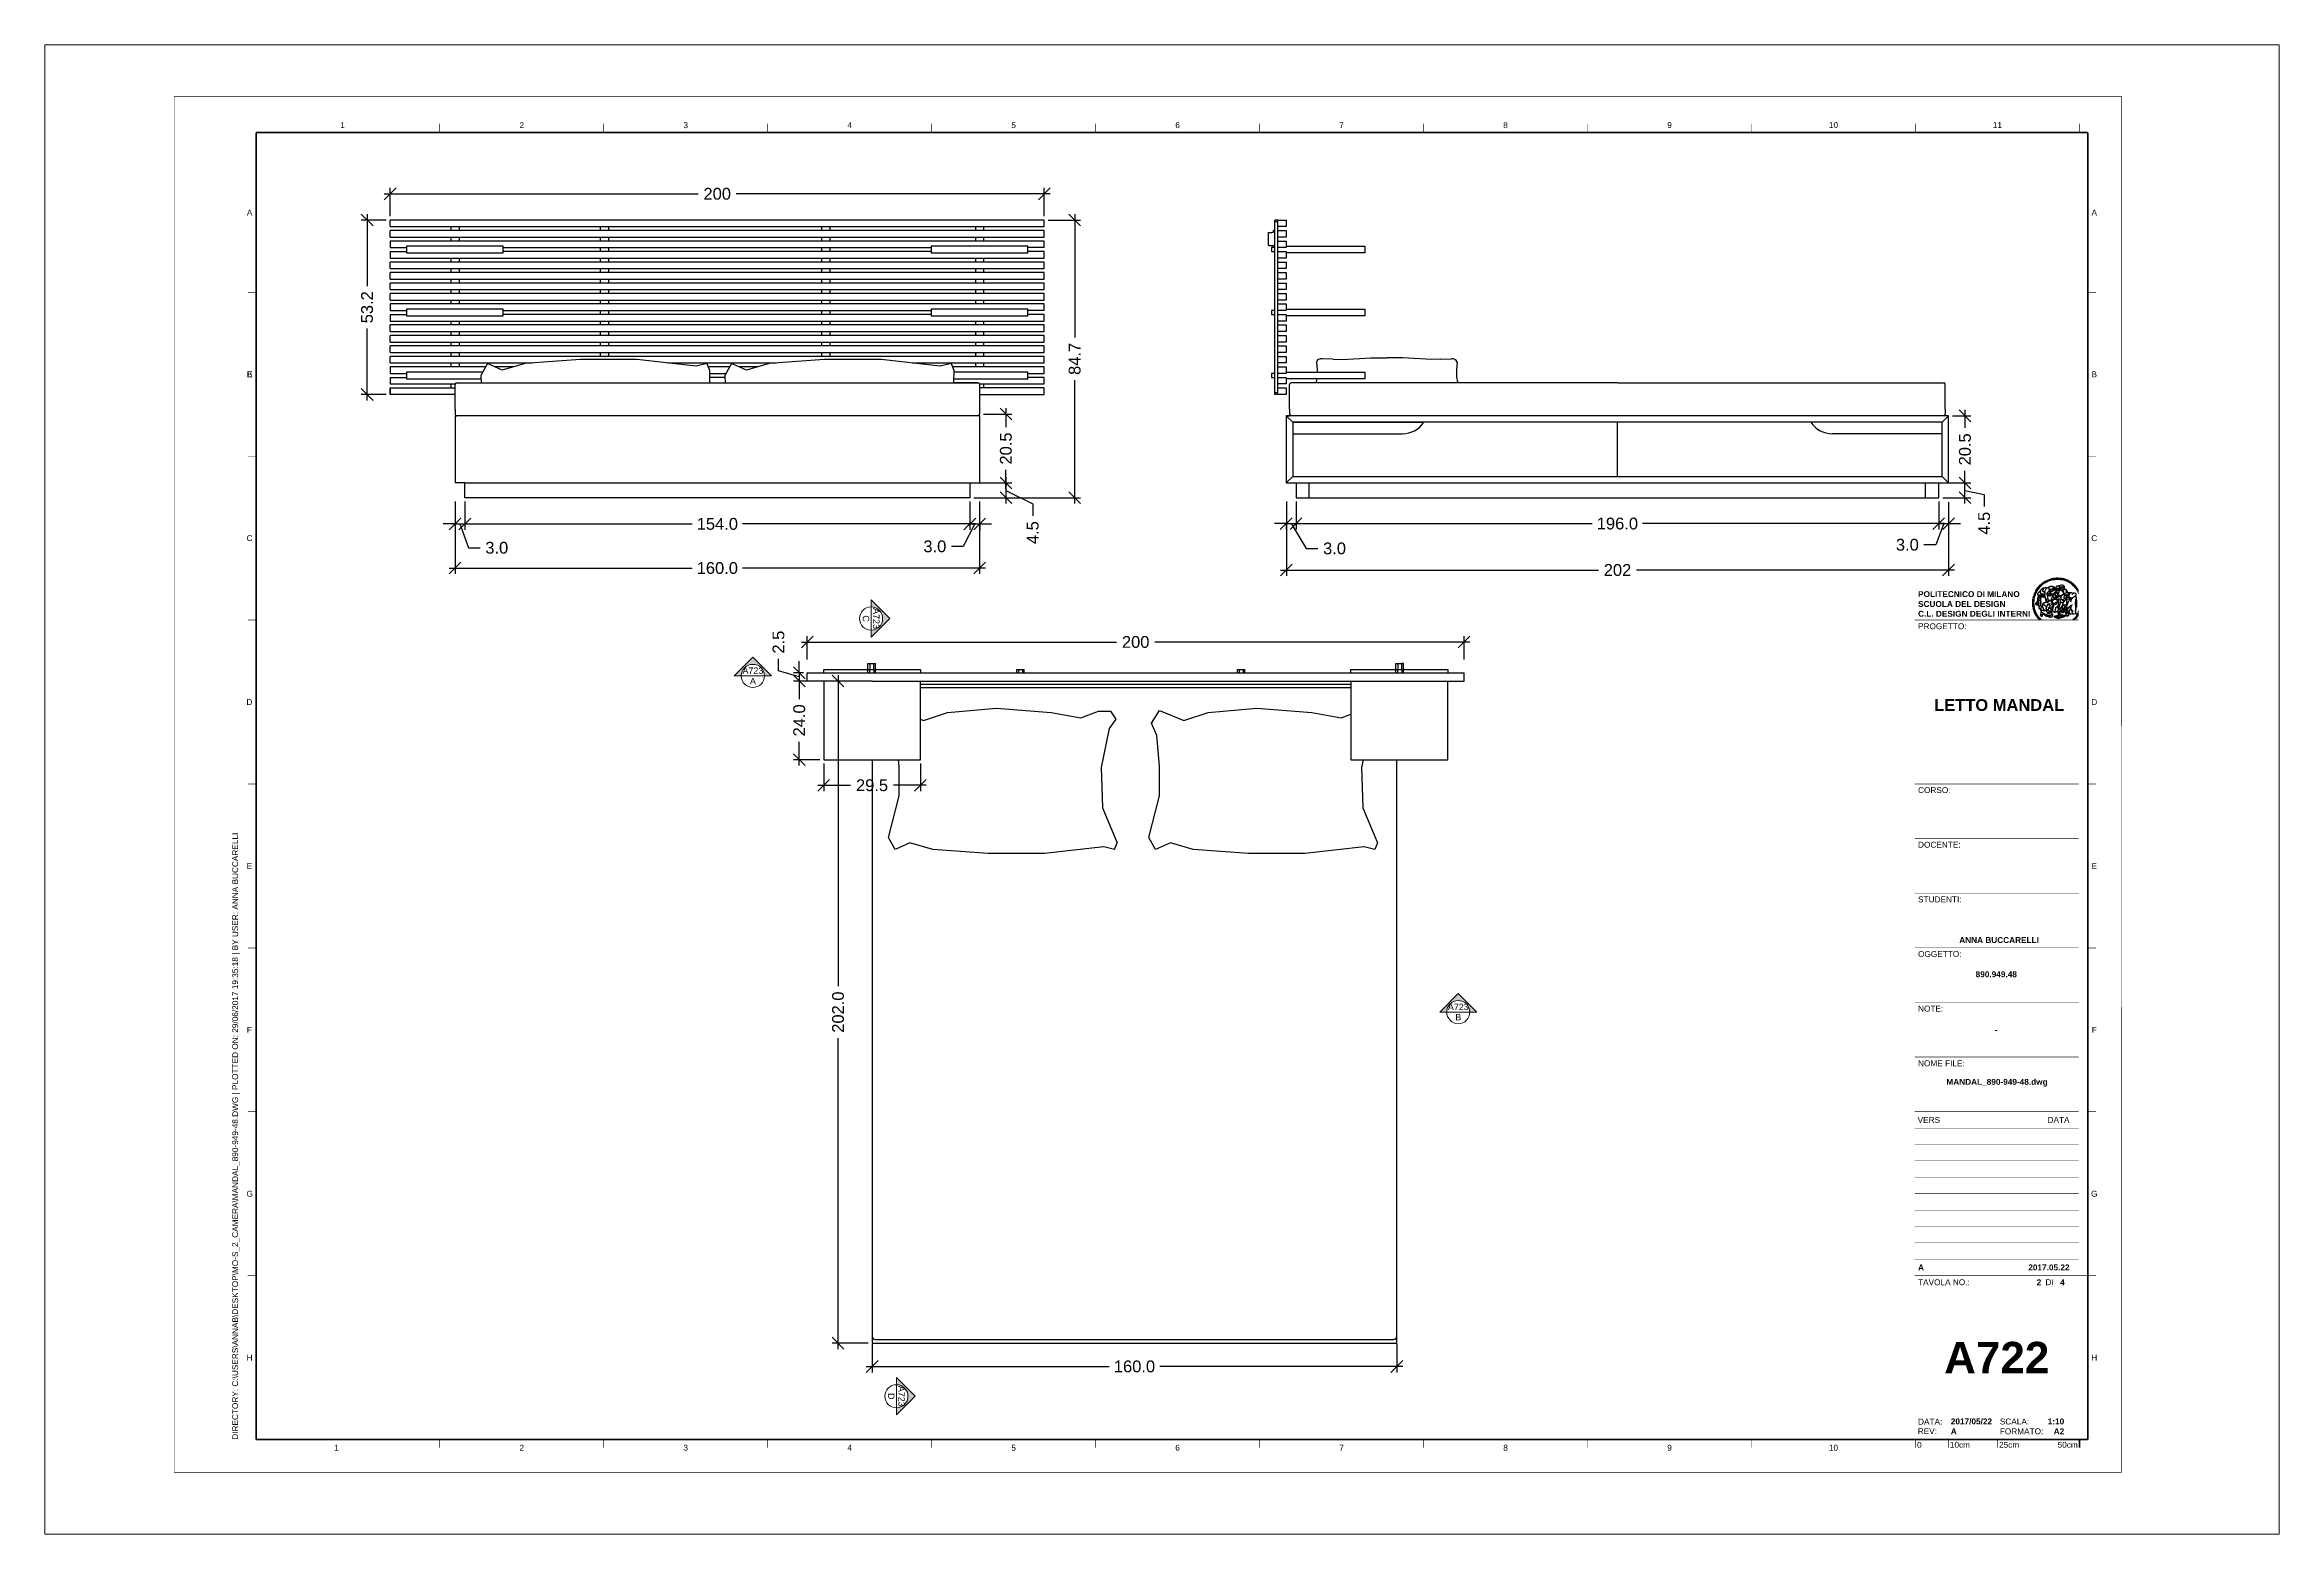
# Paper-space layout 'Layout2' of a CAD drawing. Header units: millimetres. Extents: x -40 to 641, y -20 to 435.
# The model-space entities are those that its viewports show. They can reach past a viewport. Long polylines and large blocks are cut down to what shows.
import ezdxf
from ezdxf.enums import TextEntityAlignment as Align

# ---------------------------------------------------------------- set-up
doc = ezdxf.new("R2010")
doc.units = ezdxf.units.MM
doc.set_wipeout_variables(frame=1)
doc.layers.add('A-PRSP-1', color=7, linetype='Continuous', lineweight=40)
for name, color, linetype in [('G-ANNO-LOGO', 3, 'Continuous'), ('G-ANNO-TEXT', 3, 'Continuous'), ('G-ANNO-TTLB', 3, 'Continuous'), ('particolari', 6, 'Continuous')]:
    doc.layers.add(name, color=color, linetype=linetype)
doc.layers.add('G-ANNO-NPLT', color=210, linetype='Continuous', plot=False)
doc.styles.add('ARIAL', font='arial.ttf')
doc.styles.add('ARIAL-BOLD', font='')
doc.styles.add('E-ARIAL', font='arial.ttf')
doc.styles.get("Standard").update_dxf_attribs({"font": 'arial.ttf'})
doc.styles.get('ARIAL-BOLD').set_extended_font_data('Arial', bold=True)
doc.dimstyles.new('TICK_36', dxfattribs={"dimtxt": 3.6, "dimasz": 3.6, "dimexe": 1.8, "dimexo": 1.2, "dimgap": 1.8, "dimtad": 0, "dimdec": 1, "dimzin": 0, "dimdsep": 46, "dimtxsty": 'ARIAL', "dimblk": 'OBLIQUE', "dimcen": 1.8, "dimdle": 1.8, "dimclrd": 3, "dimclre": 4, "dimclrt": 3, "dimadec": 0, "dimazin": 0, "dimtfac": 1, "dimtdec": 1, "dimtmove": 1, "dimatfit": 3, "dimldrblk": 'OBLIQUE', "dimfxl": 1, "dimtfill": 1, "dimtolj": 1, "dimtzin": 0, "dimarcsym": 0})

# ---------------------------------------------------------------- blocks, each defined once
blk = doc.blocks.new('_Oblique')
at = {"color": 0, "linetype": 'ByBlock', "lineweight": -2}
blk.add_line((-0.5, -0.5), (0.5, 0.5), dxfattribs=at)
blk = doc.blocks.new('*D107')
at = {"color": 4, "lineweight": -2, "transparency": 16777216}
for p, q in [((212.15, 38.39), (212.15, 29.79)), ((372.15, 38.49), (372.15, 29.79))]:
    blk.add_line(p, q, dxfattribs=at)
at = {"color": 3, "lineweight": -2, "transparency": 16777216}
for p, q in [((210.35, 31.59), (284.45, 31.59)), ((373.95, 31.59), (299.85, 31.59))]:
    blk.add_line(p, q, dxfattribs=at)
at = {"layer": 'Defpoints', "color": 0, "transparency": 16777216}
for p in [(212.15, 39.59), (372.15, 39.69), (372.15, 31.59)]:
    blk.add_point(p, dxfattribs=at)
at = {"color": 3, "lineweight": -2, "transparency": 16777216, "xscale": 3.6, "yscale": 3.6, "zscale": 3.6, "rotation": 180}
blk.add_blockref('_Oblique', (212.15, 31.59), dxfattribs=at)
at = {"color": 3, "lineweight": -2, "transparency": 16777216, "xscale": 3.6, "yscale": 3.6, "zscale": 3.6}
blk.add_blockref('_Oblique', (372.15, 31.59), dxfattribs=at)
at = {"color": 3, "transparency": 16777216, "insert": (292.15, 31.59), "char_height": 3.6, "attachment_point": 5, "style": 'ARIAL', "bg_fill": 3, "box_fill_scale": 1.1, "bg_fill_color": 256, "bg_fill_true_color": 13158600, "bg_fill_transparency": 0}
blk.add_mtext('\\A1;160.0', dxfattribs=at)
blk = doc.blocks.new('*D108')
at = {"color": 4, "lineweight": -2, "transparency": 16777216}
for p, q in [((197.37, 215.49), (197.37, 207.09)), ((226.87, 215.49), (226.87, 207.09))]:
    blk.add_line(p, q, dxfattribs=at)
at = {"color": 3, "lineweight": -2, "transparency": 16777216}
for p, q in [((195.57, 208.89), (205.6, 208.89)), ((228.67, 208.89), (218.64, 208.89))]:
    blk.add_line(p, q, dxfattribs=at)
at = {"layer": 'Defpoints', "color": 0, "transparency": 16777216}
for p in [(197.37, 216.69), (226.87, 216.69), (226.87, 208.89)]:
    blk.add_point(p, dxfattribs=at)
at = {"color": 3, "lineweight": -2, "transparency": 16777216, "xscale": 3.6, "yscale": 3.6, "zscale": 3.6, "rotation": 180}
blk.add_blockref('_Oblique', (197.37, 208.89), dxfattribs=at)
at = {"color": 3, "lineweight": -2, "transparency": 16777216, "xscale": 3.6, "yscale": 3.6, "zscale": 3.6}
blk.add_blockref('_Oblique', (226.87, 208.89), dxfattribs=at)
at = {"color": 3, "transparency": 16777216, "insert": (212.12, 208.89), "char_height": 3.6, "attachment_point": 5, "style": 'ARIAL', "bg_fill": 3, "box_fill_scale": 1.1, "bg_fill_color": 256, "bg_fill_true_color": 13158600, "bg_fill_transparency": 0}
blk.add_mtext('\\A1;29.5', dxfattribs=at)
blk = doc.blocks.new('*D109')
at = {"color": 4, "lineweight": -2, "transparency": 16777216}
for p, q in [((196.17, 240.69), (188.13, 240.69)), ((196.17, 216.69), (188.13, 216.69))]:
    blk.add_line(p, q, dxfattribs=at)
at = {"color": 3, "lineweight": -2, "transparency": 16777216}
for p, q in [((189.93, 242.49), (189.93, 235.19)), ((189.93, 214.89), (189.93, 222.19))]:
    blk.add_line(p, q, dxfattribs=at)
at = {"layer": 'Defpoints', "color": 0, "transparency": 16777216}
for p in [(197.37, 240.69), (189.93, 216.69), (197.37, 216.69)]:
    blk.add_point(p, dxfattribs=at)
at = {"color": 3, "lineweight": -2, "transparency": 16777216, "xscale": 3.6, "yscale": 3.6, "zscale": 3.6}
for p, rotation in [((189.93, 240.69), 90), ((189.93, 216.69), 270)]:
    blk.add_blockref('_Oblique', p, dxfattribs=dict(at, rotation=rotation))
at = {"color": 3, "transparency": 16777216, "insert": (189.93, 228.69), "char_height": 3.6, "attachment_point": 5, "rotation": 90, "style": 'ARIAL', "bg_fill": 3, "box_fill_scale": 1.1, "bg_fill_color": 256, "bg_fill_true_color": 13158600, "bg_fill_transparency": 0}
blk.add_mtext('\\A1;24.0', dxfattribs=at)
blk = doc.blocks.new('*D110')
at = {"color": 3, "lineweight": -2, "transparency": 16777216}
for p, q in [((273.92, 383.12), (273.92, 345.45)), ((273.92, 294.82), (273.92, 332.49))]:
    blk.add_line(p, q, dxfattribs=at)
at = {"color": 4, "lineweight": -2, "transparency": 16777216}
for p, q in [((265.85, 381.32), (275.72, 381.32)), ((243.15, 296.62), (275.72, 296.62))]:
    blk.add_line(p, q, dxfattribs=at)
at = {"layer": 'Defpoints', "color": 0, "transparency": 16777216}
for p in [(264.65, 381.32), (241.95, 296.62), (273.92, 296.62)]:
    blk.add_point(p, dxfattribs=at)
at = {"color": 3, "lineweight": -2, "transparency": 16777216, "xscale": 3.6, "yscale": 3.6, "zscale": 3.6}
for p, rotation in [((273.92, 381.32), 90), ((273.92, 296.62), 270)]:
    blk.add_blockref('_Oblique', p, dxfattribs=dict(at, rotation=rotation))
at = {"color": 3, "transparency": 16777216, "insert": (273.92, 338.97), "char_height": 3.6, "attachment_point": 5, "rotation": 90, "style": 'ARIAL', "bg_fill": 3, "box_fill_scale": 1.1, "bg_fill_color": 256, "bg_fill_true_color": 13158600, "bg_fill_transparency": 0}
blk.add_mtext('\\A1;84.7', dxfattribs=at)
blk = doc.blocks.new('*D111')
at = {"color": 4, "lineweight": -2, "transparency": 16777216}
for p, q in [((246.15, 322.15), (254.74, 322.15)), ((246.15, 301.12), (254.74, 301.12))]:
    blk.add_line(p, q, dxfattribs=at)
at = {"color": 3, "lineweight": -2, "transparency": 16777216}
for p, q in [((252.94, 323.95), (252.94, 318.15)), ((252.94, 299.32), (252.94, 305.11))]:
    blk.add_line(p, q, dxfattribs=at)
at = {"layer": 'Defpoints', "color": 0, "transparency": 16777216}
for p in [(244.95, 322.15), (244.95, 301.12), (252.94, 301.12)]:
    blk.add_point(p, dxfattribs=at)
at = {"color": 3, "lineweight": -2, "transparency": 16777216, "xscale": 3.6, "yscale": 3.6, "zscale": 3.6}
for p, rotation in [((252.94, 322.15), 90), ((252.94, 301.12), 270)]:
    blk.add_blockref('_Oblique', p, dxfattribs=dict(at, rotation=rotation))
at = {"color": 3, "transparency": 16777216, "insert": (252.94, 311.63), "char_height": 3.6, "attachment_point": 5, "rotation": 90, "style": 'ARIAL', "bg_fill": 3, "box_fill_scale": 1.1, "bg_fill_color": 256, "bg_fill_true_color": 13158600, "bg_fill_transparency": 0}
blk.add_mtext('\\A1;20.5', dxfattribs=at)
blk = doc.blocks.new('*D112')
at = {"color": 4, "lineweight": -2, "transparency": 16777216}
for p, q in [((243.15, 301.12), (254.74, 301.12)), ((243.15, 296.62), (254.74, 296.62))]:
    blk.add_line(p, q, dxfattribs=at)
at = {"color": 3, "lineweight": -2, "transparency": 16777216}
for p, q in [((252.94, 302.92), (252.94, 294.82)), ((252.94, 298.87), (261.13, 294.73)), ((261.13, 294.73), (261.13, 291.13))]:
    blk.add_line(p, q, dxfattribs=at)
at = {"layer": 'Defpoints', "color": 0, "transparency": 16777216}
for p in [(241.95, 301.12), (241.95, 296.62), (252.94, 296.62)]:
    blk.add_point(p, dxfattribs=at)
at = {"color": 3, "lineweight": -2, "transparency": 16777216, "xscale": 3.6, "yscale": 3.6, "zscale": 3.6}
for p, rotation in [((252.94, 301.12), 90), ((252.94, 296.62), 270)]:
    blk.add_blockref('_Oblique', p, dxfattribs=dict(at, rotation=rotation))
at = {"color": 3, "transparency": 16777216, "insert": (261.13, 285.97), "char_height": 3.6, "attachment_point": 5, "rotation": 90, "style": 'ARIAL', "bg_fill": 3, "box_fill_scale": 1.1, "bg_fill_color": 256, "bg_fill_true_color": 13158600, "bg_fill_transparency": 0}
blk.add_mtext('\\A1;4.5', dxfattribs=at)
blk = doc.blocks.new('*D113')
at = {"color": 4, "lineweight": -2, "transparency": 16777216}
for p, q in [((538.61, 301.12), (547.2, 301.12)), ((538.61, 296.62), (547.2, 296.62))]:
    blk.add_line(p, q, dxfattribs=at)
at = {"color": 3, "lineweight": -2, "transparency": 16777216}
for p, q in [((545.4, 294.82), (545.4, 302.92)), ((545.4, 298.87), (551.26, 297.59)), ((551.26, 297.59), (551.26, 293.99))]:
    blk.add_line(p, q, dxfattribs=at)
at = {"layer": 'Defpoints', "color": 0, "transparency": 16777216}
for p in [(537.41, 301.12), (545.4, 301.12), (537.41, 296.62)]:
    blk.add_point(p, dxfattribs=at)
at = {"color": 3, "lineweight": -2, "transparency": 16777216, "xscale": 3.6, "yscale": 3.6, "zscale": 3.6, "rotation": 90}
blk.add_blockref('_Oblique', (545.4, 301.12), dxfattribs=at)
at = {"color": 3, "transparency": 16777216, "insert": (551.26, 288.83), "char_height": 3.6, "attachment_point": 5, "rotation": 90, "style": 'ARIAL', "bg_fill": 3, "box_fill_scale": 1.1, "bg_fill_color": 256, "bg_fill_true_color": 13158600, "bg_fill_transparency": 0}
blk.add_mtext('\\A1;4.5', dxfattribs=at)
at = {"color": 3, "lineweight": -2, "transparency": 16777216, "xscale": 3.6, "yscale": 3.6, "zscale": 3.6, "rotation": 270}
blk.add_blockref('_Oblique', (545.4, 296.62), dxfattribs=at)
blk = doc.blocks.new('*D114')
at = {"color": 4, "lineweight": -2, "transparency": 16777216}
for p, q in [((541.61, 321.62), (547.2, 321.62)), ((541.61, 301.12), (547.2, 301.12))]:
    blk.add_line(p, q, dxfattribs=at)
at = {"color": 3, "lineweight": -2, "transparency": 16777216}
for p, q in [((545.4, 323.42), (545.4, 317.89)), ((545.4, 299.32), (545.4, 304.85))]:
    blk.add_line(p, q, dxfattribs=at)
at = {"layer": 'Defpoints', "color": 0, "transparency": 16777216}
for p in [(540.41, 321.62), (545.4, 321.62), (540.41, 301.12)]:
    blk.add_point(p, dxfattribs=at)
at = {"color": 3, "lineweight": -2, "transparency": 16777216, "xscale": 3.6, "yscale": 3.6, "zscale": 3.6}
for p, rotation in [((545.4, 321.62), 90), ((545.4, 301.12), 270)]:
    blk.add_blockref('_Oblique', p, dxfattribs=dict(at, rotation=rotation))
at = {"color": 3, "transparency": 16777216, "insert": (545.4, 311.37), "char_height": 3.6, "attachment_point": 5, "rotation": 90, "style": 'ARIAL', "bg_fill": 3, "box_fill_scale": 1.1, "bg_fill_color": 256, "bg_fill_true_color": 13158600, "bg_fill_transparency": 0}
blk.add_mtext('\\A1;20.5', dxfattribs=at)
blk = doc.blocks.new('*D115')
at = {"color": 4, "lineweight": -2, "transparency": 16777216}
for p, q in [((341.41, 295.42), (341.41, 286.92)), ((338.41, 288.92), (338.41, 286.92))]:
    blk.add_line(p, q, dxfattribs=at)
at = {"color": 3, "lineweight": -2, "transparency": 16777216}
for p, q in [((338.41, 288.72), (334.81, 288.72)), ((338.41, 288.72), (341.41, 288.72)), ((338.41, 288.72), (341.41, 288.72)), ((339.91, 288.72), (344.48, 281.14)), ((341.41, 288.72), (345.01, 288.72)), ((344.48, 281.14), (348.08, 281.14))]:
    blk.add_line(p, q, dxfattribs=at)
at = {"layer": 'Defpoints', "color": 0, "transparency": 16777216}
for p in [(341.41, 296.62), (338.41, 290.12), (341.41, 288.72)]:
    blk.add_point(p, dxfattribs=at)
at = {"color": 3, "lineweight": -2, "transparency": 16777216, "xscale": 3.6, "yscale": 3.6, "zscale": 3.6}
blk.add_blockref('_Oblique', (338.41, 288.72), dxfattribs=at)
at = {"color": 3, "lineweight": -2, "transparency": 16777216, "xscale": 3.6, "yscale": 3.6, "zscale": 3.6, "rotation": 180}
blk.add_blockref('_Oblique', (341.41, 288.72), dxfattribs=at)
at = {"color": 3, "transparency": 16777216, "insert": (353.15, 281.14), "char_height": 3.6, "attachment_point": 5, "style": 'ARIAL', "bg_fill": 3, "box_fill_scale": 1.1, "bg_fill_color": 256, "bg_fill_true_color": 13158600, "bg_fill_transparency": 0}
blk.add_mtext('\\A1;3.0', dxfattribs=at)
blk = doc.blocks.new('*D116')
at = {"color": 4, "lineweight": -2, "transparency": 16777216}
for p, q in [((341.41, 295.42), (341.41, 286.92)), ((537.41, 295.42), (537.41, 286.92))]:
    blk.add_line(p, q, dxfattribs=at)
at = {"color": 3, "lineweight": -2, "transparency": 16777216}
for p, q in [((339.61, 288.72), (431.71, 288.72)), ((539.21, 288.72), (447.11, 288.72))]:
    blk.add_line(p, q, dxfattribs=at)
at = {"layer": 'Defpoints', "color": 0, "transparency": 16777216}
for p in [(341.41, 296.62), (537.41, 296.62), (537.41, 288.72)]:
    blk.add_point(p, dxfattribs=at)
at = {"color": 3, "lineweight": -2, "transparency": 16777216, "xscale": 3.6, "yscale": 3.6, "zscale": 3.6, "rotation": 180}
blk.add_blockref('_Oblique', (341.41, 288.72), dxfattribs=at)
at = {"color": 3, "lineweight": -2, "transparency": 16777216, "xscale": 3.6, "yscale": 3.6, "zscale": 3.6}
blk.add_blockref('_Oblique', (537.41, 288.72), dxfattribs=at)
at = {"color": 3, "transparency": 16777216, "insert": (439.41, 288.72), "char_height": 3.6, "attachment_point": 5, "style": 'ARIAL', "bg_fill": 3, "box_fill_scale": 1.1, "bg_fill_color": 256, "bg_fill_true_color": 13158600, "bg_fill_transparency": 0}
blk.add_mtext('\\A1;196.0', dxfattribs=at)
blk = doc.blocks.new('*D117')
at = {"color": 4, "lineweight": -2, "transparency": 16777216}
for p, q in [((537.41, 295.42), (537.41, 286.92)), ((540.41, 288.92), (540.41, 286.92))]:
    blk.add_line(p, q, dxfattribs=at)
at = {"color": 3, "lineweight": -2, "transparency": 16777216}
for p, q in [((537.41, 288.72), (533.81, 288.72)), ((538.91, 288.72), (536.5, 282.26)), ((537.41, 288.72), (540.41, 288.72)), ((537.41, 288.72), (540.41, 288.72)), ((540.41, 288.72), (544.01, 288.72)), ((536.5, 282.26), (532.9, 282.26))]:
    blk.add_line(p, q, dxfattribs=at)
at = {"layer": 'Defpoints', "color": 0, "transparency": 16777216}
for p in [(537.41, 296.62), (540.41, 290.12), (540.41, 288.72)]:
    blk.add_point(p, dxfattribs=at)
at = {"color": 3, "lineweight": -2, "transparency": 16777216, "xscale": 3.6, "yscale": 3.6, "zscale": 3.6}
blk.add_blockref('_Oblique', (537.41, 288.72), dxfattribs=at)
at = {"color": 3, "lineweight": -2, "transparency": 16777216, "xscale": 3.6, "yscale": 3.6, "zscale": 3.6, "rotation": 180}
blk.add_blockref('_Oblique', (540.41, 288.72), dxfattribs=at)
at = {"color": 3, "transparency": 16777216, "insert": (527.83, 282.26), "char_height": 3.6, "attachment_point": 5, "style": 'ARIAL', "bg_fill": 3, "box_fill_scale": 1.1, "bg_fill_color": 256, "bg_fill_true_color": 13158600, "bg_fill_transparency": 0}
blk.add_mtext('\\A1;3.0', dxfattribs=at)
blk = doc.blocks.new('*D118')
at = {"color": 4, "lineweight": -2, "transparency": 16777216}
for p, q in [((338.47, 295.49), (338.47, 272.75)), ((540.4, 295.26), (540.4, 272.75))]:
    blk.add_line(p, q, dxfattribs=at)
at = {"color": 3, "lineweight": -2, "transparency": 16777216}
for p, q in [((336.67, 274.55), (433.65, 274.55)), ((542.2, 274.55), (445.23, 274.55))]:
    blk.add_line(p, q, dxfattribs=at)
at = {"layer": 'Defpoints', "color": 0, "transparency": 16777216}
for p in [(338.47, 296.69), (540.4, 296.46), (540.4, 274.55)]:
    blk.add_point(p, dxfattribs=at)
at = {"color": 3, "lineweight": -2, "transparency": 16777216, "xscale": 3.6, "yscale": 3.6, "zscale": 3.6, "rotation": 180}
blk.add_blockref('_Oblique', (338.47, 274.55), dxfattribs=at)
at = {"color": 3, "lineweight": -2, "transparency": 16777216, "xscale": 3.6, "yscale": 3.6, "zscale": 3.6}
blk.add_blockref('_Oblique', (540.4, 274.55), dxfattribs=at)
at = {"color": 3, "transparency": 16777216, "insert": (439.44, 274.55), "char_height": 3.6, "attachment_point": 5, "style": 'ARIAL', "bg_fill": 3, "box_fill_scale": 1.1, "bg_fill_color": 256, "bg_fill_true_color": 13158600, "bg_fill_transparency": 0}
blk.add_mtext('\\A1;202', dxfattribs=at)
blk = doc.blocks.new('*D119')
at = {"color": 4, "lineweight": -2, "transparency": 16777216}
for p, q in [((87.95, 295.42), (87.95, 286.82)), ((84.95, 288.92), (84.95, 286.82))]:
    blk.add_line(p, q, dxfattribs=at)
at = {"color": 3, "lineweight": -2, "transparency": 16777216}
for p, q in [((84.95, 288.62), (81.35, 288.62)), ((84.95, 288.62), (87.95, 288.62)), ((84.95, 288.62), (87.95, 288.62)), ((86.45, 288.62), (89.01, 281.34)), ((87.95, 288.62), (91.55, 288.62)), ((89.01, 281.34), (92.61, 281.34))]:
    blk.add_line(p, q, dxfattribs=at)
at = {"layer": 'Defpoints', "color": 0, "transparency": 16777216}
for p in [(87.95, 296.62), (84.95, 290.12), (87.95, 288.62)]:
    blk.add_point(p, dxfattribs=at)
at = {"color": 3, "lineweight": -2, "transparency": 16777216, "xscale": 3.6, "yscale": 3.6, "zscale": 3.6}
blk.add_blockref('_Oblique', (84.95, 288.62), dxfattribs=at)
at = {"color": 3, "lineweight": -2, "transparency": 16777216, "xscale": 3.6, "yscale": 3.6, "zscale": 3.6, "rotation": 180}
blk.add_blockref('_Oblique', (87.95, 288.62), dxfattribs=at)
at = {"color": 3, "transparency": 16777216, "insert": (97.68, 281.34), "char_height": 3.6, "attachment_point": 5, "style": 'ARIAL', "bg_fill": 3, "box_fill_scale": 1.1, "bg_fill_color": 256, "bg_fill_true_color": 13158600, "bg_fill_transparency": 0}
blk.add_mtext('\\A1;3.0', dxfattribs=at)
blk = doc.blocks.new('*D120')
at = {"color": 4, "lineweight": -2, "transparency": 16777216}
for p, q in [((87.95, 295.42), (87.95, 286.82)), ((241.95, 295.42), (241.95, 286.82))]:
    blk.add_line(p, q, dxfattribs=at)
at = {"color": 3, "lineweight": -2, "transparency": 16777216}
for p, q in [((86.15, 288.62), (157.25, 288.62)), ((243.75, 288.62), (172.65, 288.62))]:
    blk.add_line(p, q, dxfattribs=at)
at = {"layer": 'Defpoints', "color": 0, "transparency": 16777216}
for p in [(87.95, 296.62), (241.95, 296.62), (241.95, 288.62)]:
    blk.add_point(p, dxfattribs=at)
at = {"color": 3, "lineweight": -2, "transparency": 16777216, "xscale": 3.6, "yscale": 3.6, "zscale": 3.6, "rotation": 180}
blk.add_blockref('_Oblique', (87.95, 288.62), dxfattribs=at)
at = {"color": 3, "lineweight": -2, "transparency": 16777216, "xscale": 3.6, "yscale": 3.6, "zscale": 3.6}
blk.add_blockref('_Oblique', (241.95, 288.62), dxfattribs=at)
at = {"color": 3, "transparency": 16777216, "insert": (164.95, 288.62), "char_height": 3.6, "attachment_point": 5, "style": 'ARIAL', "bg_fill": 3, "box_fill_scale": 1.1, "bg_fill_color": 256, "bg_fill_true_color": 13158600, "bg_fill_transparency": 0}
blk.add_mtext('\\A1;154.0', dxfattribs=at)
blk = doc.blocks.new('*D121')
at = {"color": 4, "lineweight": -2, "transparency": 16777216}
for p, q in [((241.95, 295.42), (241.95, 286.82)), ((244.95, 288.92), (244.95, 286.82))]:
    blk.add_line(p, q, dxfattribs=at)
at = {"color": 3, "lineweight": -2, "transparency": 16777216}
for p, q in [((241.95, 288.62), (238.35, 288.62)), ((243.45, 288.62), (239.94, 281.76)), ((241.95, 288.62), (244.95, 288.62)), ((241.95, 288.62), (244.95, 288.62)), ((244.95, 288.62), (248.55, 288.62)), ((239.94, 281.76), (236.34, 281.76))]:
    blk.add_line(p, q, dxfattribs=at)
at = {"layer": 'Defpoints', "color": 0, "transparency": 16777216}
for p in [(241.95, 296.62), (244.95, 290.12), (244.95, 288.62)]:
    blk.add_point(p, dxfattribs=at)
at = {"color": 3, "lineweight": -2, "transparency": 16777216, "xscale": 3.6, "yscale": 3.6, "zscale": 3.6}
blk.add_blockref('_Oblique', (241.95, 288.62), dxfattribs=at)
at = {"color": 3, "lineweight": -2, "transparency": 16777216, "xscale": 3.6, "yscale": 3.6, "zscale": 3.6, "rotation": 180}
blk.add_blockref('_Oblique', (244.95, 288.62), dxfattribs=at)
at = {"color": 3, "transparency": 16777216, "insert": (231.27, 281.76), "char_height": 3.6, "attachment_point": 5, "style": 'ARIAL', "bg_fill": 3, "box_fill_scale": 1.1, "bg_fill_color": 256, "bg_fill_true_color": 13158600, "bg_fill_transparency": 0}
blk.add_mtext('\\A1;3.0', dxfattribs=at)
blk = doc.blocks.new('*D122')
at = {"color": 4, "lineweight": -2, "transparency": 16777216}
for p, q in [((84.95, 295.42), (84.95, 273.35)), ((244.93, 295.47), (244.93, 273.35))]:
    blk.add_line(p, q, dxfattribs=at)
at = {"color": 3, "lineweight": -2, "transparency": 16777216}
for p, q in [((83.15, 275.15), (157.24, 275.15)), ((246.73, 275.15), (172.64, 275.15))]:
    blk.add_line(p, q, dxfattribs=at)
at = {"layer": 'Defpoints', "color": 0, "transparency": 16777216}
for p in [(84.95, 296.62), (244.93, 296.67), (244.93, 275.15)]:
    blk.add_point(p, dxfattribs=at)
at = {"color": 3, "lineweight": -2, "transparency": 16777216, "xscale": 3.6, "yscale": 3.6, "zscale": 3.6, "rotation": 180}
blk.add_blockref('_Oblique', (84.95, 275.15), dxfattribs=at)
at = {"color": 3, "lineweight": -2, "transparency": 16777216, "xscale": 3.6, "yscale": 3.6, "zscale": 3.6}
blk.add_blockref('_Oblique', (244.93, 275.15), dxfattribs=at)
at = {"color": 3, "transparency": 16777216, "insert": (164.94, 275.15), "char_height": 3.6, "attachment_point": 5, "style": 'ARIAL', "bg_fill": 3, "box_fill_scale": 1.1, "bg_fill_color": 256, "bg_fill_true_color": 13158600, "bg_fill_transparency": 0}
blk.add_mtext('\\A1;160.0', dxfattribs=at)
blk = doc.blocks.new('*D132')
at = {"color": 3, "lineweight": -2, "transparency": 16777216}
for p, q in [((183.6, 243.84), (183.6, 247.44)), ((189.93, 243.19), (189.93, 246.79)), ((189.93, 241.94), (183.6, 243.84)), ((189.93, 243.19), (189.93, 240.69)), ((189.93, 243.19), (189.93, 240.69)), ((189.93, 240.69), (189.93, 237.09))]:
    blk.add_line(p, q, dxfattribs=at)
at = {"color": 4, "lineweight": -2, "transparency": 16777216}
for p, q in [((191.17, 243.19), (188.13, 243.19)), ((191.17, 240.69), (188.13, 240.69))]:
    blk.add_line(p, q, dxfattribs=at)
at = {"layer": 'Defpoints', "color": 0, "transparency": 16777216}
for p in [(189.93, 240.69), (192.37, 243.19), (192.37, 240.69)]:
    blk.add_point(p, dxfattribs=at)
at = {"color": 3, "lineweight": -2, "transparency": 16777216, "xscale": 3.6, "yscale": 3.6, "zscale": 3.6}
for p, rotation in [((189.93, 243.19), 270), ((189.93, 240.69), 90)]:
    blk.add_blockref('_Oblique', p, dxfattribs=dict(at, rotation=rotation))
at = {"color": 3, "transparency": 16777216, "insert": (183.6, 252.56), "char_height": 3.6, "attachment_point": 5, "rotation": 90, "style": 'ARIAL', "bg_fill": 3, "box_fill_scale": 1.1, "bg_fill_color": 256, "bg_fill_true_color": 13158600, "bg_fill_transparency": 0}
blk.add_mtext('\\A1;2.5', dxfattribs=at)
blk = doc.blocks.new('*D133')
at = {"color": 3, "lineweight": -2, "transparency": 16777216}
for p, q in [((190.57, 252.6), (286.71, 252.6)), ((394.45, 252.6), (298.31, 252.6))]:
    blk.add_line(p, q, dxfattribs=at)
at = {"color": 4, "lineweight": -2, "transparency": 16777216}
for p, q in [((192.37, 247.29), (192.37, 254.4)), ((392.65, 247.29), (392.65, 254.4))]:
    blk.add_line(p, q, dxfattribs=at)
at = {"layer": 'Defpoints', "color": 0, "transparency": 16777216}
for p in [(392.65, 252.6), (192.37, 246.09), (392.65, 246.09)]:
    blk.add_point(p, dxfattribs=at)
at = {"color": 3, "lineweight": -2, "transparency": 16777216, "xscale": 3.6, "yscale": 3.6, "zscale": 3.6, "rotation": 180}
blk.add_blockref('_Oblique', (192.37, 252.6), dxfattribs=at)
at = {"color": 3, "lineweight": -2, "transparency": 16777216, "xscale": 3.6, "yscale": 3.6, "zscale": 3.6}
blk.add_blockref('_Oblique', (392.65, 252.6), dxfattribs=at)
at = {"color": 3, "transparency": 16777216, "insert": (292.51, 252.6), "char_height": 3.6, "attachment_point": 5, "style": 'ARIAL', "bg_fill": 3, "box_fill_scale": 1.1, "bg_fill_color": 256, "bg_fill_true_color": 13158600, "bg_fill_transparency": 0}
blk.add_mtext('\\A1;200', dxfattribs=at)
blk = doc.blocks.new('*D134')
at = {"color": 3, "lineweight": -2, "transparency": 16777216}
for p, q in [((58.14, 383.12), (58.14, 361.18)), ((58.14, 326.32), (58.14, 348.26))]:
    blk.add_line(p, q, dxfattribs=at)
at = {"color": 4, "lineweight": -2, "transparency": 16777216}
for p, q in [((63.97, 381.32), (56.34, 381.32)), ((63.97, 328.12), (56.34, 328.12))]:
    blk.add_line(p, q, dxfattribs=at)
at = {"layer": 'Defpoints', "color": 0, "transparency": 16777216}
for p in [(58.14, 381.32), (65.17, 381.32), (65.17, 328.12)]:
    blk.add_point(p, dxfattribs=at)
at = {"color": 3, "lineweight": -2, "transparency": 16777216, "xscale": 3.6, "yscale": 3.6, "zscale": 3.6}
for p, rotation in [((58.14, 381.32), 90), ((58.14, 328.12), 270)]:
    blk.add_blockref('_Oblique', p, dxfattribs=dict(at, rotation=rotation))
at = {"color": 3, "transparency": 16777216, "insert": (58.14, 354.72), "char_height": 3.6, "attachment_point": 5, "rotation": 90, "style": 'ARIAL', "bg_fill": 3, "box_fill_scale": 1.1, "bg_fill_color": 256, "bg_fill_true_color": 13158600, "bg_fill_transparency": 0}
blk.add_mtext('\\A1;53.2', dxfattribs=at)
blk = doc.blocks.new('*D135')
at = {"color": 3, "lineweight": -2, "transparency": 16777216}
for p, q in [((63.37, 389.32), (159.11, 389.32)), ((266.45, 389.32), (170.71, 389.32))]:
    blk.add_line(p, q, dxfattribs=at)
at = {"color": 4, "lineweight": -2, "transparency": 16777216}
for p, q in [((65.17, 382.52), (65.17, 391.12)), ((264.65, 382.52), (264.65, 391.12))]:
    blk.add_line(p, q, dxfattribs=at)
at = {"layer": 'Defpoints', "color": 0, "transparency": 16777216}
for p in [(264.65, 389.32), (65.17, 381.32), (264.65, 381.32)]:
    blk.add_point(p, dxfattribs=at)
at = {"color": 3, "lineweight": -2, "transparency": 16777216, "xscale": 3.6, "yscale": 3.6, "zscale": 3.6, "rotation": 180}
blk.add_blockref('_Oblique', (65.17, 389.32), dxfattribs=at)
at = {"color": 3, "lineweight": -2, "transparency": 16777216, "xscale": 3.6, "yscale": 3.6, "zscale": 3.6}
blk.add_blockref('_Oblique', (264.65, 389.32), dxfattribs=at)
at = {"color": 3, "transparency": 16777216, "insert": (164.91, 389.32), "char_height": 3.6, "attachment_point": 5, "style": 'ARIAL', "bg_fill": 3, "box_fill_scale": 1.1, "bg_fill_color": 256, "bg_fill_true_color": 13158600, "bg_fill_transparency": 0}
blk.add_mtext('\\A1;200', dxfattribs=at)
blk = doc.blocks.new('*D136')
at = {"color": 4, "lineweight": -2, "transparency": 16777216}
for p, q in [((210.95, 240.69), (199.96, 240.69)), ((210.95, 38.69), (199.96, 38.69))]:
    blk.add_line(p, q, dxfattribs=at)
at = {"color": 3, "lineweight": -2, "transparency": 16777216}
for p, q in [((201.76, 242.49), (201.76, 147.59)), ((201.76, 36.89), (201.76, 131.79))]:
    blk.add_line(p, q, dxfattribs=at)
at = {"layer": 'Defpoints', "color": 0, "transparency": 16777216}
for p in [(212.15, 240.69), (201.76, 38.69), (212.15, 38.69)]:
    blk.add_point(p, dxfattribs=at)
at = {"color": 3, "lineweight": -2, "transparency": 16777216, "xscale": 3.6, "yscale": 3.6, "zscale": 3.6}
for p, rotation in [((201.76, 240.69), 90), ((201.76, 38.69), 270)]:
    blk.add_blockref('_Oblique', p, dxfattribs=dict(at, rotation=rotation))
at = {"color": 3, "transparency": 16777216, "insert": (201.76, 139.69), "char_height": 3.6, "attachment_point": 5, "rotation": 90, "style": 'ARIAL', "bg_fill": 3, "box_fill_scale": 1.1, "bg_fill_color": 256, "bg_fill_true_color": 13158600, "bg_fill_transparency": 0}
blk.add_mtext('\\A1;202.0', dxfattribs=at)
blk = doc.blocks.new('logoPolimi')
for p, q in [((-1.03, 2.14), (-0.94, 1.95)), ((-0.93, 2.18), (-0.84, 1.99)), ((-0.83, 2.22), (-0.75, 2.03)), ((-0.72, 2.26), (-0.66, 2.06)), ((-0.61, 2.29), (-0.56, 2.09)), ((-0.51, 2.32), (-0.46, 2.11)), ((-0.4, 2.34), (-0.36, 2.13)), ((-0.29, 2.35), (-0.26, 2.14)), ((-0.18, 2.36), (-0.16, 2.15)), ((-0.07, 2.37), (-0.06, 2.16)), ((0.04, 2.37), (0.04, 2.16)), ((0.15, 2.36), (0.14, 2.16)), ((0.26, 2.36), (0.24, 2.15)), ((0.37, 2.34), (0.34, 2.13)), ((0.48, 2.32), (0.44, 2.12)), ((0.59, 2.3), (0.54, 2.09)), ((0.69, 2.27), (0.63, 2.07)), ((0.8, 2.23), (0.73, 2.03)), ((0.9, 2.19), (0.82, 2)), ((1, 2.15), (0.91, 1.96)), ((-2.37, 0.12), (-2.16, 0.11)), ((-2.37, 0.01), (-2.16, 0.01)), ((-2.36, 0.23), (-2.15, 0.21)), ((-2.35, 0.34), (-2.14, 0.31)), ((-2.33, 0.45), (-2.12, 0.41)), ((-2.3, 0.55), (-2.1, 0.51)), ((-2.28, 0.66), (-2.07, 0.6)), ((-2.24, 0.77), (-2.04, 0.7)), ((-2.2, 0.87), (-2.01, 0.79)), ((-2.16, 0.97), (-1.97, 0.89)), ((-2.11, 1.07), (-1.93, 0.98)), ((-2.06, 1.17), (-1.88, 1.07)), ((-2.01, 1.26), (-1.83, 1.15)), ((-1.94, 1.36), (-1.77, 1.24)), ((-1.88, 1.45), (-1.71, 1.32)), ((-1.84, 0.03), (-1.82, 0.35)), ((-1.81, 1.53), (-1.65, 1.4)), ((-1.74, 1.61), (-1.58, 1.47)), ((-1.73, 0.59), (-1.73, 0.59)), ((-1.73, 0.59), (-1.73, 0.59)), ((-1.66, 1.69), (-1.51, 1.54)), ((-1.65, 0.57), (-1.65, 0.57)), ((-1.59, 1.12), (-1.59, 1.12)), ((-1.58, 1.77), (-1.44, 1.61)), ((-1.51, 0.55), (-1.51, 0.55)), ((-1.51, 0.55), (-1.51, 0.55)), ((-1.49, 1.84), (-1.36, 1.68)), ((-1.41, 1.91), (-1.28, 1.74)), ((-1.32, 1.97), (-1.2, 1.8)), ((-1.31, 0.79), (-1.21, 0.75)), ((-1.21, 0.75), (-1.31, 0.79)), ((-1.21, 0.75), (-1.31, 0.79)), ((-1.22, 2.03), (-1.11, 1.85)), ((-1.21, 0.75), (-1.21, 0.75)), ((-1.21, 0.75), (-1.21, 0.75)), ((-1.19, 0.76), (-1.19, 0.76)), ((-1.19, 0.76), (-1.19, 0.76)), ((-1.17, 0.99), (-1.18, 0.99)), ((-1.18, 0.99), (-1.17, 0.99)), ((-1.16, 0.57), (-1.16, 0.57)), ((-1.16, 0.57), (-1.16, 0.57)), ((-1.13, 2.09), (-1.03, 1.9)), ((-1.1, 0.01), (-0.99, 0.06)), ((-0.99, 0.06), (-1.1, 0.01)), ((-0.99, 0.06), (-1.1, 0.01)), ((-0.99, 0.06), (-0.99, 0.06)), ((-0.99, 0.06), (-0.99, 0.06)), ((-0.97, 0.79), (-0.98, 0.79)), ((-0.89, 0.84), (-0.97, 0.79)), ((-0.97, 0.79), (-0.89, 0.84)), ((-0.96, 1.41), (-0.96, 1.41)), ((-0.96, 1.41), (-0.96, 1.41)), ((-0.89, 0.84), (-0.82, 0.87)), ((-0.82, 0.87), (-0.89, 0.84)), ((-0.89, 0.84), (-0.82, 0.87)), ((-0.88, 0.83), (-0.89, 0.84)), ((-0.85, 1.39), (-0.85, 1.39)), ((-0.85, 1.39), (-0.85, 1.39)), ((-0.84, 0.14), (-0.84, 0.14)), ((-0.77, 1.08), (-0.78, 1.08)), ((-0.78, 1.08), (-0.77, 1.08)), ((-0.61, 1.12), (-0.77, 1.08)), ((-0.77, 1.08), (-0.61, 1.12)), ((-0.77, 1.08), (-0.61, 1.12)), ((-0.75, 1.3), (-0.76, 1.29)), ((-0.76, 1.29), (-0.75, 1.3)), ((-0.65, 0.99), (-0.7, 0.96)), ((-0.69, 0.18), (-0.68, 0.18)), ((-0.66, 0.93), (-0.66, 0.93)), ((-0.66, 0.93), (-0.64, 0.93)), ((-0.66, 0.93), (-0.66, 0.93)), ((-0.66, 0.93), (-0.66, 0.93)), ((-0.63, 1.01), (-0.63, 1.01)), ((-0.63, 1.01), (-0.62, 1.01)), ((-0.63, 0.66), (-0.63, 0.66)), ((-0.6, 1.12), (-0.61, 1.12)), ((-0.61, 1.12), (-0.6, 1.12)), ((-0.61, 1.12), (-0.6, 1.12)), ((-0.61, 0.86), (-0.57, 0.85)), ((-0.57, 0.85), (-0.61, 0.86)), ((-0.61, 0.86), (-0.57, 0.85)), ((-0.53, 1.08), (-0.6, 1.12)), ((-0.6, 1.12), (-0.6, 1.11)), ((-0.6, 1.12), (-0.53, 1.08)), ((-0.57, 0.8), (-0.59, 0.8)), ((-0.57, 0.85), (-0.53, 0.84)), ((-0.57, 0.85), (-0.57, 0.85)), ((-0.57, 0.85), (-0.57, 0.85)), ((-0.57, 0.85), (-0.53, 0.84)), ((-0.56, 0.29), (-0.49, 0.48)), ((-0.56, 0.14), (-0.56, 0.29)), ((-0.5, 0.11), (-0.56, 0.14)), ((-0.53, 0.84), (-0.51, 0.84)), ((-0.53, 0.84), (-0.51, 0.84)), ((-0.53, 0.84), (-0.53, 0.84)), ((-0.51, 0.11), (-0.51, 0.11)), ((-0.51, 0.11), (-0.51, 0.11)), ((-0.34, 0.33), (-0.5, 0.11)), ((-0.49, 0.48), (-0.41, 0.55)), ((-0.42, 0.8), (-0.47, 0.79)), ((-0.42, 0.8), (-0.47, 0.79)), ((-0.47, 0.79), (-0.45, 0.76)), ((-0.47, 0.79), (-0.45, 0.76)), ((-0.45, 1.14), (-0.42, 1.11)), ((-0.42, 1.26), (-0.36, 1.22)), ((-0.41, 0.55), (-0.34, 0.49)), ((-0.4, 1.37), (-0.38, 1.38)), ((-0.39, 1.37), (-0.4, 1.37)), ((-0.35, 1.33), (-0.4, 1.37)), ((-0.39, 1.24), (-0.4, 1.23)), ((-0.38, 1.14), (-0.38, 1.14)), ((-0.34, 0.49), (-0.09, 0.48)), ((-0.16, 0.32), (-0.34, 0.33)), ((-0.14, 0.32), (-0.31, 0.34)), ((-0.28, 1.3), (-0.29, 1.3)), ((-0.28, 1.3), (-0.28, 1.3)), ((-0.16, 1.24), (-0.16, 1.25)), ((-0.16, 1.25), (-0.16, 1.25)), ((-0.16, 0.49), (-0.14, 0.64)), ((-0.06, 0.27), (-0.16, 0.32)), ((-0.1, 0.88), (-0.09, 0.87)), ((-0.08, 1.37), (-0.08, 1.38)), ((-0.08, 1.23), (-0.05, 1.21)), ((-0.05, 1.21), (-0.08, 1.23)), ((-0.08, 1.23), (-0.05, 1.21)), ((-0.03, 0.26), (-0.06, 0.27)), ((-0.05, 1.21), (-0.04, 1.21)), ((-0.04, 1.21), (-0.05, 1.21)), ((-0.04, 1.21), (-0.04, 1.21)), ((-0.04, 1.21), (-0.04, 1.21)), ((-0.04, 0.48), (-0.03, 0.26)), ((0.03, 1.15), (0.03, 1.15)), ((0.03, 0.66), (0.03, 0.67)), ((0.07, 0.58), (0.07, 0.57)), ((0.1, 1.18), (0.1, 1.18)), ((0.1, 0.84), (0.1, 0.84)), ((0.13, 1.32), (0.17, 1.19)), ((0.14, 0.71), (0.34, 0.65)), ((0.31, 0.56), (0.17, 0.63)), ((0.27, 1.61), (0.27, 1.61)), ((0.27, 1.61), (0.27, 1.61)), ((0.27, 1.61), (0.27, 1.61)), ((0.29, 1.29), (0.29, 1.29)), ((0.29, 1.29), (0.29, 1.29)), ((0.29, 1.29), (0.29, 1.29)), ((0.29, 1.29), (0.29, 1.29)), ((0.33, 0.49), (0.34, 0.49)), ((0.33, 0.03), (0.35, 0.03)), ((0.33, 0.03), (0.35, 0.03)), ((0.34, 0.65), (0.34, 0.64)), ((0.35, 0.03), (0.57, 0.06)), ((0.35, 0.03), (0.57, 0.06)), ((0.35, 0.03), (0.35, 0.03)), ((0.35, 0.03), (0.35, 0.03)), ((0.38, 1.36), (0.37, 1.35)), ((0.38, 0.34), (0.37, 0.34)), ((0.38, 0.34), (0.38, 0.34)), ((0.43, 0.67), (0.39, 0.64)), ((0.49, 1.05), (0.51, 1.13)), ((0.51, 1.13), (0.49, 1.05)), ((0.49, 1.05), (0.51, 1.13)), ((0.51, 1.31), (0.5, 1.29)), ((0.51, 1.13), (0.52, 1.23)), ((0.52, 1.23), (0.51, 1.23)), ((0.51, 1.23), (0.52, 1.23)), ((0.52, 1.23), (0.51, 1.13)), ((0.51, 1.13), (0.52, 1.23)), ((0.52, 1.24), (0.6, 1.37)), ((0.52, 1.23), (0.6, 1.36)), ((0.6, 1.36), (0.52, 1.23)), ((0.52, 1.23), (0.52, 1.23)), ((0.52, 1.23), (0.52, 1.24)), ((0.52, 1.23), (0.52, 1.23)), ((0.55, 1.07), (0.53, 1.06)), ((0.53, 1.04), (0.53, 1.06)), ((0.53, 1.05), (0.53, 1.04)), ((0.54, 0.3), (0.63, 0.32)), ((0.54, -0.08), (0.61, 0.06)), ((0.61, 0.06), (0.54, -0.08)), ((0.54, -0.08), (0.61, 0.06)), ((0.56, 0.19), (0.59, 0.21)), ((0.57, 1.07), (0.57, 1.07)), ((0.57, 1.07), (0.57, 1.07)), ((0.57, 1.07), (0.57, 1.07)), ((0.57, 1.07), (0.57, 1.07)), ((0.57, 1.07), (0.57, 1.07)), ((0.57, 1.07), (0.57, 1.07)), ((0.57, 1.07), (0.57, 1.07)), ((0.58, 0.3), (0.59, 0.29)), ((0.59, 0.78), (0.59, 0.79)), ((0.59, 0.79), (0.59, 0.79)), ((0.59, 0.79), (0.59, 0.79)), ((0.59, 0.79), (0.59, 0.78)), ((0.61, 0.06), (0.6, 0.07)), ((0.6, 0.07), (0.61, 0.06)), ((0.61, 0.06), (0.61, 0.07)), ((0.62, 0.21), (0.65, 0.22)), ((0.64, 1.37), (0.65, 1.37)), ((0.69, 0.86), (0.68, 0.86)), ((0.68, 0.86), (0.69, 0.86)), ((0.68, 0.76), (0.68, 0.76)), ((0.76, 0.26), (0.76, 0.26)), ((0.82, 0.35), (0.84, 0.36)), ((0.82, 0.35), (0.82, 0.35)), ((0.84, 0.36), (0.84, 0.37)), ((0.85, 0.34), (1.05, 0.35)), ((0.93, 1.05), (0.93, 1.05)), ((0.93, 1.05), (0.93, 1.05)), ((0.93, 1.05), (0.93, 1.04)), ((0.93, 1.05), (0.93, 1.05)), ((0.97, 0.66), (0.96, 0.66)), ((1.01, 0.97), (0.98, 0.96)), ((1.1, 2.1), (1, 1.91)), ((1.2, 2.04), (1.09, 1.86)), ((1.17, 0.96), (1.17, 0.95)), ((1.17, 0.95), (1.17, 0.95)), ((1.29, 1.99), (1.18, 1.81)), ((1.38, 1.92), (1.26, 1.75)), ((1.34, 0.37), (1.26, 0.04)), ((1.27, 0.37), (1.27, 0.38)), ((1.28, 0.95), (1.28, 0.95)), ((1.47, 1.86), (1.34, 1.69)), ((1.37, 0.73), (1.46, 0.81)), ((1.41, 0.4), (1.41, 0.41)), ((1.56, 1.79), (1.42, 1.63)), ((1.64, 1.71), (1.49, 1.56)), ((1.49, 0.9), (1.57, 0.92)), ((1.72, 1.63), (1.56, 1.49)), ((1.67, 0.6), (1.57, 0.53)), ((1.79, 1.55), (1.63, 1.41)), ((1.86, 1.47), (1.7, 1.34)), ((1.93, 1.38), (1.76, 1.26)), ((1.99, 1.29), (1.81, 1.17)), ((2.05, 1.19), (1.87, 1.09)), ((2.1, 1.1), (1.92, 1)), ((2.15, 1), (1.96, 0.91)), ((2.19, 0.9), (2, 0.82)), ((2.23, 0.79), (2.04, 0.72)), ((2.27, 0.69), (2.07, 0.63)), ((2.3, 0.58), (2.09, 0.53)), ((2.32, 0.47), (2.12, 0.43)), ((2.34, 0.37), (2.13, 0.33)), ((2.36, 0.26), (2.15, 0.23)), ((2.37, 0.15), (2.16, 0.13)), ((2.37, 0.04), (2.16, 0.03)), ((-2.37, -0.1), (-2.16, -0.09)), ((-2.36, -0.21), (-2.15, -0.19)), ((-2.35, -0.32), (-2.14, -0.29)), ((-2.33, -0.43), (-2.12, -0.39)), ((-2.31, -0.54), (-2.1, -0.49)), ((-2.28, -0.65), (-2.08, -0.59)), ((-2.25, -0.75), (-2.05, -0.69)), ((-2.21, -0.86), (-2.02, -0.78)), ((-2.17, -0.96), (-1.98, -0.87)), ((-2.12, -1.06), (-1.93, -0.96)), ((-2.07, -1.16), (-1.89, -1.05)), ((-2.04, -0.15), (-1.97, -0.2)), ((-2.01, -1.25), (-1.84, -1.14)), ((-1.95, -1.34), (-1.78, -1.22)), ((-1.89, -1.43), (-1.72, -1.31)), ((-1.82, -1.52), (-1.66, -1.38)), ((-1.75, -1.6), (-1.59, -1.46)), ((-1.67, -1.68), (-1.52, -1.53)), ((-1.58, -0.12), (-1.6, -0.18)), ((-1.6, -0.18), (-1.58, -0.28)), ((-1.57, -0.54), (-1.59, -0.54)), ((-1.59, -0.54), (-1.59, -0.54)), ((-1.59, -1.76), (-1.45, -1.6)), ((-1.56, -0.32), (-1.56, -0.31)), ((-1.56, -0.31), (-1.56, -0.31)), ((-1.53, -0.65), (-1.53, -0.65)), ((-1.53, -0.65), (-1.53, -0.65)), ((-1.51, -1.83), (-1.37, -1.67)), ((-1.48, -0.86), (-1.48, -0.85)), ((-1.42, -0.37), (-1.42, -0.37)), ((-1.42, -1.9), (-1.29, -1.73)), ((-1.38, -0.46), (-1.38, -0.46)), ((-1.33, -1.96), (-1.21, -1.79)), ((-1.31, -0.24), (-1.31, -0.23)), ((-1.31, -0.23), (-1.31, -0.24)), ((-1.24, -2.02), (-1.13, -1.84)), ((-1.23, -0.19), (-1.23, -0.19)), ((-1.23, -0.19), (-1.23, -0.19)), ((-1.23, -0.19), (-1.23, -0.19)), ((-1.23, -0.19), (-1.23, -0.19)), ((-1.14, -2.08), (-1.04, -1.89)), ((-1.04, -2.13), (-0.95, -1.94)), ((-1.01, -0.39), (-1.02, -0.39)), ((-1.02, -0.39), (-1.01, -0.39)), ((-1.02, -0.7), (-1.02, -0.7)), ((-1.02, -0.7), (-1.02, -0.7)), ((-1.02, -0.7), (-1.02, -0.7)), ((-0.94, -2.18), (-0.86, -1.98)), ((-0.84, -2.22), (-0.77, -2.02)), ((-0.79, -0.51), (-0.83, -0.58)), ((-0.83, -0.58), (-0.79, -0.51)), ((-0.83, -0.58), (-0.79, -0.51)), ((-0.78, -1.05), (-0.83, -0.94)), ((-0.83, -0.94), (-0.78, -1.05)), ((-0.83, -0.94), (-0.83, -0.94)), ((-0.83, -0.94), (-0.78, -1.05)), ((-0.82, -1.23), (-0.82, -1.23)), ((-0.82, -1.23), (-0.77, -1.23)), ((-0.77, -1.23), (-0.82, -1.23)), ((-0.82, -1.23), (-0.82, -1.23)), ((-0.77, -1.23), (-0.82, -1.23)), ((-0.75, -0.96), (-0.8, -0.89)), ((-0.8, -0.89), (-0.79, -0.92)), ((-0.79, -0.92), (-0.8, -0.89)), ((-0.8, -0.89), (-0.75, -0.96)), ((-0.79, -0.92), (-0.8, -0.89)), ((-0.8, -0.89), (-0.8, -0.89)), ((-0.8, -0.89), (-0.75, -0.96)), ((-0.79, -0.92), (-0.78, -0.95)), ((-0.78, -0.95), (-0.79, -0.92)), ((-0.78, -0.95), (-0.79, -0.92)), ((-0.77, -0.49), (-0.78, -0.48)), ((-0.78, -0.48), (-0.77, -0.49)), ((-0.78, -0.95), (-0.76, -1)), ((-0.76, -1), (-0.78, -0.95)), ((-0.76, -1), (-0.78, -0.95)), ((-0.71, -0.89), (-0.75, -0.87)), ((-0.75, -0.87), (-0.71, -0.89)), ((-0.75, -0.87), (-0.71, -0.89)), ((-0.72, -1.01), (-0.75, -0.96)), ((-0.75, -0.96), (-0.72, -1.01)), ((-0.75, -0.96), (-0.72, -1.01)), ((-0.74, -2.25), (-0.67, -2.05)), ((-0.64, -0.93), (-0.71, -0.89)), ((-0.71, -0.89), (-0.64, -0.93)), ((-0.71, -0.89), (-0.64, -0.93)), ((-0.66, -0.53), (-0.66, -0.53)), ((-0.66, -0.53), (-0.66, -0.53)), ((-0.66, -0.53), (-0.66, -0.53)), ((-0.63, -2.29), (-0.57, -2.08)), ((-0.52, -2.31), (-0.48, -2.11)), ((-0.39, -0.81), (-0.51, -0.69)), ((-0.51, -1.04), (-0.5, -1.04)), ((-0.48, -0.42), (-0.48, -0.42)), ((-0.48, -0.42), (-0.48, -0.42)), ((-0.48, -0.42), (-0.48, -0.42)), ((-0.41, -0.51), (-0.41, -0.51)), ((-0.38, -0.05), (-0.39, -0.12)), ((-0.39, -0.12), (-0.37, -0.1)), ((-0.35, -0.14), (-0.37, -0.08)), ((-0.37, -0.09), (-0.37, -0.09)), ((-0.33, -0.12), (-0.35, -0.14)), ((-0.32, -0.14), (-0.35, -0.14)), ((-0.35, -0.18), (-0.34, -0.22)), ((-0.34, -0.08), (-0.29, -0.16)), ((-0.34, -0.22), (-0.34, -0.22)), ((-0.27, -0.17), (-0.32, -0.14)), ((-0.25, -0.91), (-0.26, -0.9)), ((-0.26, -1.29), (0.1, -1.2)), ((0.1, -1.2), (-0.26, -1.29)), ((0.08, -1.4), (-0.26, -1.29)), ((-0.26, -1.29), (0.08, -1.4)), ((-0.26, -1.38), (-0.26, -1.29)), ((-0.26, -1.29), (-0.26, -1.29)), ((-0.26, -1.29), (-0.26, -1.38)), ((-0.26, -1.29), (0.08, -1.4)), ((-0.26, -1.29), (-0.26, -1.29)), ((0.08, -1.49), (-0.26, -1.38)), ((-0.26, -1.38), (0.09, -1.49)), ((-0.14, -0.15), (-0.16, -0.13)), ((-0.11, -0.04), (-0.12, -0.05)), ((-0.04, -0.41), (-0.01, -0.44)), ((-0.01, -0.44), (-0.04, -0.41)), ((-0.04, -0.41), (-0.01, -0.44)), ((0.07, -0.84), (0.07, -0.84)), ((0.07, -0.84), (0.07, -0.84)), ((0.1, -1.2), (0.08, -1.32)), ((0.08, -1.32), (0.13, -1.2)), ((0.08, -1.4), (0.72, -1.22)), ((0.72, -1.22), (0.08, -1.4)), ((0.08, -1.4), (0.72, -1.22)), ((0.72, -1.31), (0.08, -1.49)), ((0.08, -1.44), (0.08, -1.4)), ((0.08, -1.4), (0.08, -1.44)), ((0.08, -1.4), (0.08, -1.49)), ((0.08, -1.49), (0.08, -1.44)), ((0.08, -1.44), (0.08, -1.44)), ((0.08, -1.44), (0.08, -1.45)), ((0.08, -1.45), (0.08, -1.46)), ((0.08, -1.46), (0.08, -1.49)), ((0.1, -1.01), (0.09, -0.86)), ((0.1, -1.01), (0.09, -0.86)), ((0.09, -1.49), (0.72, -1.31)), ((0.1, -1.2), (0.12, -1.04)), ((0.12, -1.04), (0.1, -1.2)), ((0.13, -1.2), (0.1, -1.2)), ((0.1, -1.2), (0.13, -1.2)), ((0.13, -1.2), (0.1, -1.2)), ((0.1, -1.2), (0.1, -1.2)), ((0.11, -0.44), (0.11, -0.44)), ((0.11, -0.44), (0.11, -0.44)), ((0.12, -0.21), (0.12, -0.21)), ((0.12, -0.21), (0.12, -0.21)), ((0.12, -0.21), (0.12, -0.21)), ((0.12, -0.21), (0.12, -0.21)), ((0.12, -0.21), (0.12, -0.21)), ((0.12, -0.21), (0.12, -0.21)), ((0.12, -0.21), (0.12, -0.21)), ((0.12, -0.21), (0.12, -0.21)), ((0.12, -0.21), (0.12, -0.21)), ((0.12, -0.21), (0.12, -0.21)), ((0.12, -0.21), (0.12, -0.21)), ((0.12, -0.21), (0.12, -0.21)), ((0.12, -0.21), (0.12, -0.21)), ((0.12, -0.56), (0.14, -0.53)), ((0.14, -0.53), (0.12, -0.56)), ((0.12, -0.56), (0.14, -0.53)), ((0.12, -1.04), (0.12, -1.04)), ((0.12, -1.04), (0.12, -1.04)), ((0.12, -1.04), (0.12, -1.04)), ((0.21, -0.99), (0.13, -1.2)), ((0.13, -1.2), (0.21, -0.99)), ((0.36, -1.14), (0.13, -1.2)), ((0.13, -1.2), (0.26, -1.17)), ((0.14, -0.53), (0.16, -0.49)), ((0.16, -0.49), (0.14, -0.53)), ((0.14, -0.53), (0.16, -0.49)), ((0.16, -0.49), (0.16, -0.49)), ((0.16, -0.49), (0.16, -0.49)), ((0.28, -1.19), (0.21, -0.99)), ((0.21, -0.99), (0.31, -1.27)), ((0.24, -0.17), (0.24, -0.16)), ((0.24, -0.16), (0.24, -0.17)), ((0.25, -0.84), (0.25, -0.88)), ((0.25, -0.88), (0.25, -0.84)), ((0.25, -0.88), (0.25, -0.84)), ((0.25, -0.88), (0.29, -1.17)), ((0.26, -0.88), (0.25, -0.88)), ((0.31, -1.27), (0.25, -0.88)), ((0.26, -1.17), (0.28, -1.16)), ((0.28, -1.16), (0.36, -1.14)), ((0.29, -1.17), (0.28, -1.19)), ((0.36, -1.14), (0.72, -1.22)), ((0.72, -1.22), (0.36, -1.14)), ((0.49, -0.31), (0.49, -0.31)), ((0.49, -0.31), (0.49, -0.31)), ((0.5, -0.27), (0.5, -0.27)), ((0.51, -0.27), (0.51, -0.27)), ((0.57, -2.3), (0.52, -2.1)), ((0.68, -2.27), (0.62, -2.07)), ((0.78, -2.24), (0.71, -2.04)), ((0.72, -0.81), (0.75, -0.89)), ((0.72, -1.22), (0.72, -1.31)), ((0.72, -1.31), (0.72, -1.22)), ((0.74, -0.23), (0.74, -0.23)), ((0.74, -0.23), (0.75, -0.24)), ((0.75, -0.23), (0.75, -0.23)), ((0.89, -2.2), (0.81, -2)), ((0.86, -0.25), (0.82, -0.34)), ((0.87, -0.22), (0.86, -0.23)), ((0.87, -0.22), (0.86, -0.25)), ((0.99, -2.15), (0.9, -1.96)), ((0.96, -0.58), (0.96, -0.57)), ((1.09, -2.11), (0.99, -1.92)), ((1.05, -1.05), (1.04, -1.05)), ((1.19, -2.05), (1.08, -1.87)), ((1.28, -2), (1.17, -1.82)), ((1.37, -1.93), (1.25, -1.76)), ((1.31, -0.27), (1.3, -0.26)), ((1.3, -0.26), (1.3, -0.26)), ((1.3, -0.26), (1.3, -0.26)), ((1.3, -0.26), (1.31, -0.27)), ((1.3, -0.26), (1.3, -0.26)), ((1.46, -1.87), (1.33, -1.7)), ((1.54, -1.8), (1.41, -1.64)), ((1.63, -1.72), (1.48, -1.57)), ((1.71, -1.65), (1.55, -1.5)), ((1.78, -1.57), (1.62, -1.43)), ((1.85, -1.48), (1.69, -1.35)), ((1.92, -1.39), (1.75, -1.27)), ((1.98, -1.3), (1.81, -1.19)), ((2.04, -1.21), (1.86, -1.1)), ((2.09, -1.11), (1.91, -1.01)), ((2.14, -1.01), (1.95, -0.92)), ((2.19, -0.91), (1.99, -0.83)), ((2.23, -0.81), (2.03, -0.74)), ((2.26, -0.7), (2.06, -0.64)), ((2.29, -0.6), (2.09, -0.55)), ((2.32, -0.49), (2.11, -0.45)), ((2.34, -0.38), (2.13, -0.35)), ((2.35, -0.27), (2.15, -0.25)), ((2.37, -0.08), (2.16, -0.07)), ((2.36, -0.16), (2.16, -0.15)), ((-0.42, -2.33), (-0.38, -2.13)), ((-0.31, -2.35), (-0.28, -2.14)), ((-0.2, -2.36), (-0.18, -2.15)), ((-0.09, -2.37), (-0.08, -2.16)), ((0.03, -2.37), (0.02, -2.16)), ((0.14, -2.37), (0.12, -2.16)), ((0.25, -2.36), (0.22, -2.15)), ((0.35, -2.34), (0.32, -2.14)), ((0.46, -2.32), (0.42, -2.12))]:
    blk.add_line(p, q)
for points in [[(-1.9, 0.12), (-1.94, 0.02), (-2.05, -0.09), (-2.05, -0.09)], [(-1.86, 0.38), (-1.86, 0.38), (-1.87, 0.19), (-1.9, 0.12)], [(-1.76, 0.6), (-1.76, 0.6), (-1.84, 0.57), (-1.86, 0.38)], [(-1.86, -0.04), (-1.84, 0.02), (-1.84, 0.03), (-1.84, 0.03)], [(-1.82, 0.78), (-1.83, 0.8), (-1.85, 0.86), (-1.83, 0.88)], [(-1.82, 0.78), (-1.83, 0.8), (-1.85, 0.86), (-1.83, 0.88)], [(-1.83, 0.88), (-1.81, 0.9), (-1.76, 0.96), (-1.76, 0.96)], [(-1.83, 0.88), (-1.81, 0.9), (-1.76, 0.96), (-1.76, 0.96)], [(-1.76, 0.6), (-1.83, 0.7), (-1.78, 0.74), (-1.78, 0.74)], [(-1.78, 0.74), (-1.79, 0.74), (-1.83, 0.7), (-1.76, 0.6)], [(-1.78, 0.74), (-1.8, 0.76), (-1.81, 0.78), (-1.82, 0.78)], [(-1.78, 0.74), (-1.8, 0.76), (-1.81, 0.78), (-1.82, 0.78)], [(-1.82, 0.35), (-1.81, 0.5), (-1.73, 0.59), (-1.73, 0.59)], [(-1.82, -0.19), (-1.73, -0.07), (-1.75, 0.14), (-1.75, 0.3)], [(-1.75, 0.33), (-1.75, 0.17), (-1.73, -0.05), (-1.8, -0.17)], [(-1.78, 0.74), (-1.75, 0.72), (-1.72, 0.69), (-1.68, 0.7)], [(-1.68, 0.7), (-1.72, 0.69), (-1.75, 0.72), (-1.78, 0.74)], [(-1.68, 0.7), (-1.72, 0.69), (-1.75, 0.72), (-1.78, 0.74)], [(-1.78, 0.74), (-1.78, 0.74), (-1.78, 0.74), (-1.78, 0.74)], [(-1.76, 0.96), (-1.68, 1.1), (-1.59, 1.12), (-1.59, 1.12)], [(-1.76, 0.96), (-1.68, 1.1), (-1.6, 1.12), (-1.6, 1.12)], [(-1.73, 0.59), (-1.74, 0.59), (-1.75, 0.6), (-1.76, 0.6)], [(-1.73, 0.59), (-1.74, 0.59), (-1.75, 0.6), (-1.76, 0.6)], [(-1.75, 0.3), (-1.76, 0.47), (-1.65, 0.57), (-1.65, 0.57)], [(-1.65, 0.57), (-1.65, 0.57), (-1.76, 0.5), (-1.75, 0.33)], [(-1.65, 0.57), (-1.68, 0.58), (-1.7, 0.58), (-1.73, 0.59)], [(-1.65, 0.57), (-1.68, 0.58), (-1.7, 0.58), (-1.73, 0.59)], [(-1.5, 0.71), (-1.53, 0.74), (-1.61, 0.71), (-1.68, 0.7)], [(-1.68, 0.7), (-1.61, 0.71), (-1.53, 0.73), (-1.5, 0.71)], [(-1.5, 0.71), (-1.53, 0.73), (-1.61, 0.71), (-1.68, 0.7)], [(-1.51, 0.55), (-1.56, 0.56), (-1.61, 0.56), (-1.65, 0.57)], [(-1.65, 0.57), (-1.61, 0.56), (-1.56, 0.56), (-1.51, 0.55)], [(-1.51, 0.55), (-1.56, 0.56), (-1.61, 0.56), (-1.65, 0.57)], [(-1.59, 1.12), (-1.6, 1.06), (-1.61, 0.99), (-1.61, 0.97)], [(-1.61, 0.97), (-1.61, 0.99), (-1.6, 1.06), (-1.59, 1.12)], [(-1.61, 0.97), (-1.61, 0.99), (-1.6, 1.06), (-1.59, 1.12)], [(-1.61, 0.97), (-1.61, 0.95), (-1.56, 0.88), (-1.54, 0.87)], [(-1.54, 0.87), (-1.56, 0.88), (-1.61, 0.95), (-1.61, 0.97)], [(-1.54, 0.87), (-1.56, 0.88), (-1.61, 0.96), (-1.61, 0.97)], [(-1.59, 1.12), (-1.59, 1.13), (-1.59, 1.15), (-1.58, 1.16)], [(-1.59, 1.12), (-1.59, 1.13), (-1.59, 1.15), (-1.58, 1.16)], [(-1.58, 1.16), (-1.57, 1.21), (-1.52, 1.23), (-1.49, 1.25)], [(-1.58, 1.16), (-1.57, 1.21), (-1.52, 1.23), (-1.49, 1.25)], [(-1.58, 0.36), (-1.58, 0.48), (-1.51, 0.55), (-1.51, 0.55)], [(-1.51, 0.55), (-1.51, 0.55), (-1.58, 0.48), (-1.58, 0.36)], [(-1.51, 0.55), (-1.51, 0.55), (-1.58, 0.48), (-1.58, 0.36)], [(-1.55, 0.04), (-1.55, 0.08), (-1.58, 0.25), (-1.58, 0.36)], [(-1.58, 0.36), (-1.58, 0.25), (-1.55, 0.08), (-1.55, 0.04)], [(-1.58, 0.36), (-1.58, 0.25), (-1.55, 0.08), (-1.55, 0.04)], [(-1.58, -0.12), (-1.57, -0.06), (-1.55, 0.02), (-1.55, 0.04)], [(-1.55, 0.04), (-1.55, 0.02), (-1.57, -0.06), (-1.58, -0.12)], [(-1.55, 0.04), (-1.55, 0.02), (-1.56, -0.04), (-1.57, -0.1)], [(-1.54, 0.87), (-1.52, 0.85), (-1.47, 0.83), (-1.44, 0.83)], [(-1.44, 0.83), (-1.47, 0.83), (-1.52, 0.85), (-1.54, 0.87)], [(-1.45, 0.83), (-1.47, 0.83), (-1.52, 0.85), (-1.54, 0.87)], [(-1.51, 0.55), (-1.33, 0.54), (-1.16, 0.57), (-1.16, 0.57)], [(-1.16, 0.57), (-1.16, 0.57), (-1.33, 0.54), (-1.51, 0.55)], [(-1.16, 0.57), (-1.16, 0.57), (-1.33, 0.54), (-1.51, 0.55)], [(-1.5, 0.71), (-1.46, 0.68), (-1.4, 0.62), (-1.33, 0.66)], [(-1.33, 0.66), (-1.4, 0.62), (-1.46, 0.68), (-1.5, 0.71)], [(-1.33, 0.66), (-1.4, 0.62), (-1.46, 0.68), (-1.5, 0.71)], [(-1.49, 1.25), (-1.46, 1.26), (-1.42, 1.33), (-1.39, 1.36)], [(-1.49, 1.25), (-1.46, 1.27), (-1.43, 1.34), (-1.39, 1.36)], [(-1.31, 0.79), (-1.33, 0.79), (-1.42, 0.83), (-1.45, 0.83)], [(-1.44, 0.83), (-1.42, 0.83), (-1.33, 0.79), (-1.31, 0.79)], [(-1.31, 0.79), (-1.33, 0.79), (-1.42, 0.83), (-1.44, 0.83)], [(-1.35, 1.1), (-1.4, 1.17), (-1.36, 1.23), (-1.29, 1.31)], [(-1.29, 1.31), (-1.36, 1.23), (-1.4, 1.17), (-1.35, 1.1)], [(-1.35, 1.1), (-1.4, 1.17), (-1.36, 1.23), (-1.29, 1.31)], [(-1.39, 1.36), (-1.35, 1.38), (-1.26, 1.4), (-1.19, 1.41)], [(-1.39, 1.36), (-1.35, 1.38), (-1.26, 1.4), (-1.19, 1.41)], [(-1.18, 0.99), (-1.24, 0.97), (-1.3, 1.03), (-1.35, 1.1)], [(-1.35, 1.1), (-1.3, 1.03), (-1.24, 0.97), (-1.18, 0.99)], [(-1.18, 1), (-1.24, 0.97), (-1.3, 1.03), (-1.35, 1.1)], [(-1.33, 0.66), (-1.28, 0.7), (-1.23, 0.73), (-1.21, 0.75)], [(-1.21, 0.75), (-1.23, 0.73), (-1.28, 0.7), (-1.33, 0.66)], [(-1.21, 0.75), (-1.23, 0.73), (-1.28, 0.7), (-1.33, 0.66)], [(-1.29, 1.31), (-1.22, 1.39), (-1.01, 1.41), (-0.96, 1.41)], [(-0.96, 1.41), (-1.01, 1.41), (-1.22, 1.39), (-1.29, 1.31)], [(-1.29, 1.31), (-1.22, 1.39), (-1.01, 1.41), (-0.96, 1.41)], [(-1.24, -0.02), (-1.21, -0.01), (-1.1, 0.01), (-1.1, 0.01)], [(-1.1, 0.01), (-1.1, 0.01), (-1.21, -0.01), (-1.24, -0.02)], [(-1.1, 0.01), (-1.1, 0.01), (-1.21, -0.01), (-1.24, -0.02)], [(-1.21, 0.75), (-1.2, 0.75), (-1.19, 0.76), (-1.19, 0.76)], [(-1.19, 0.76), (-1.19, 0.76), (-1.2, 0.75), (-1.21, 0.75)], [(-1.19, 0.76), (-1.19, 0.76), (-1.2, 0.76), (-1.21, 0.75)], [(-1.19, 1.41), (-1.11, 1.43), (-0.97, 1.41), (-0.97, 1.41)], [(-1.19, 1.41), (-1.12, 1.43), (-0.98, 1.41), (-0.98, 1.41)], [(-1.19, 0.76), (-1.19, 0.77), (-1.18, 0.78), (-1.18, 0.79)], [(-1.18, 0.79), (-1.18, 0.78), (-1.19, 0.77), (-1.19, 0.76)], [(-1.19, 0.76), (-1.19, 0.77), (-1.19, 0.78), (-1.18, 0.79)], [(-1.18, 0.68), (-1.18, 0.68), (-1.19, 0.71), (-1.19, 0.76)], [(-1.19, 0.76), (-1.19, 0.71), (-1.18, 0.68), (-1.18, 0.68)], [(-1.18, 0.68), (-1.18, 0.68), (-1.19, 0.71), (-1.19, 0.76)], [(-1.18, 0.97), (-1.18, 0.97), (-1.18, 0.98), (-1.17, 0.99)], [(-1.17, 0.99), (-1.18, 0.98), (-1.18, 0.97), (-1.18, 0.97)], [(-1.18, 0.97), (-1.18, 0.97), (-1.18, 0.98), (-1.17, 0.99)], [(-1.18, 0.79), (-1.17, 0.86), (-1.18, 0.95), (-1.18, 0.97)], [(-1.18, 0.97), (-1.18, 0.95), (-1.17, 0.86), (-1.18, 0.79)], [(-1.18, 0.79), (-1.17, 0.86), (-1.18, 0.95), (-1.18, 0.97)], [(-1.16, 0.57), (-1.17, 0.6), (-1.18, 0.64), (-1.18, 0.68)], [(-1.18, 0.68), (-1.18, 0.64), (-1.17, 0.6), (-1.16, 0.57)], [(-1.16, 0.57), (-1.17, 0.6), (-1.18, 0.64), (-1.18, 0.68)], [(-1.17, 0.99), (-1.17, 1.03), (-1.16, 1.09), (-1.14, 1.13)], [(-1.09, 0.42), (-1.1, 0.44), (-1.14, 0.48), (-1.16, 0.57)], [(-1.16, 0.57), (-1.14, 0.48), (-1.1, 0.44), (-1.09, 0.42)], [(-1.09, 0.42), (-1.1, 0.44), (-1.14, 0.48), (-1.16, 0.57)], [(-1.14, 1.13), (-1.12, 1.18), (-1.05, 1.31), (-1.05, 1.31)], [(-1.12, 0.46), (-1.12, 0.46), (-1.13, 0.38), (-1.11, 0.26)], [(-1.11, 0.26), (-1.08, 0.14), (-1.05, 0.03), (-1.05, 0.03)], [(-1.02, 0.32), (-1.02, 0.32), (-1.08, 0.4), (-1.09, 0.42)], [(-1.09, 0.42), (-1.08, 0.4), (-1.02, 0.32), (-1.02, 0.32)], [(-1.02, 0.32), (-1.02, 0.32), (-1.08, 0.4), (-1.09, 0.42)], [(-0.98, 0.2), (-0.98, 0.21), (-1.02, 0.32), (-1.02, 0.32)], [(-1.02, 0.32), (-1.02, 0.32), (-0.98, 0.21), (-0.98, 0.2)], [(-0.98, 0.2), (-0.98, 0.21), (-1.02, 0.32), (-1.02, 0.32)], [(-1.01, 0.12), (-1, 0.16), (-0.98, 0.19), (-0.98, 0.2)], [(-0.98, 0.2), (-0.98, 0.19), (-1, 0.16), (-1.01, 0.12)], [(-1.01, 0.12), (-1, 0.16), (-0.98, 0.19), (-0.98, 0.2)], [(-0.99, 0.06), (-1, 0.07), (-1.01, 0.1), (-1.01, 0.12)], [(-1.01, 0.12), (-1.01, 0.1), (-1, 0.07), (-0.99, 0.06)], [(-0.99, 0.06), (-1, 0.07), (-1.01, 0.1), (-1.01, 0.12)], [(-0.99, 0.06), (-0.99, 0.06), (-0.99, 0.06), (-0.98, 0.05)], [(-0.98, 0.05), (-0.99, 0.06), (-0.99, 0.06), (-0.99, 0.06)], [(-0.99, 0.05), (-0.99, 0.06), (-0.99, 0.06), (-0.99, 0.06)], [(-0.95, 0.02), (-0.96, 0.03), (-0.97, 0.04), (-0.99, 0.05)], [(-0.98, 1.41), (-0.98, 1.41), (-0.97, 1.41), (-0.96, 1.41)], [(-0.98, 0.81), (-0.94, 0.85), (-0.92, 0.93), (-0.91, 0.97)], [(-0.91, 0.97), (-0.92, 0.93), (-0.94, 0.85), (-0.98, 0.81)], [(-0.91, 0.97), (-0.92, 0.93), (-0.94, 0.85), (-0.98, 0.81)], [(-0.98, 0.79), (-0.98, 0.81), (-0.98, 0.81), (-0.98, 0.81)], [(-0.98, 0.81), (-0.98, 0.81), (-0.98, 0.81), (-0.98, 0.79)], [(-0.98, 0.81), (-0.98, 0.81), (-0.98, 0.81), (-0.98, 0.79)], [(-0.98, 0.79), (-0.98, 0.79), (-0.98, 0.78), (-0.97, 0.77)], [(-0.98, 0.79), (-0.98, 0.79), (-0.98, 0.78), (-0.97, 0.77)], [(-0.98, 0.05), (-0.97, 0.04), (-0.96, 0.03), (-0.95, 0.02)], [(-0.95, 0.02), (-0.96, 0.03), (-0.97, 0.04), (-0.98, 0.05)], [(-0.97, 1.41), (-0.97, 1.41), (-0.97, 1.41), (-0.96, 1.41)], [(-0.97, 0.77), (-0.96, 0.74), (-0.91, 0.64), (-0.91, 0.57)], [(-0.97, 0.77), (-0.96, 0.74), (-0.91, 0.64), (-0.91, 0.57)], [(-0.96, 1.41), (-0.94, 1.41), (-0.9, 1.41), (-0.85, 1.39)], [(-0.96, 1.41), (-0.94, 1.41), (-0.9, 1.41), (-0.85, 1.39)], [(-0.95, 0.02), (-0.94, 0.01), (-0.92, 0.01), (-0.9, 0.01)], [(-0.9, 0.01), (-0.92, 0.01), (-0.94, 0.01), (-0.95, 0.02)], [(-0.91, 0.01), (-0.92, 0.01), (-0.94, 0.01), (-0.95, 0.02)], [(-0.91, 0.97), (-0.89, 1), (-0.87, 1.01), (-0.84, 1.02)], [(-0.84, 1.02), (-0.87, 1.01), (-0.89, 1), (-0.91, 0.97)], [(-0.84, 1.02), (-0.87, 1.01), (-0.89, 1.01), (-0.91, 0.97)], [(-0.91, 0.57), (-0.91, 0.5), (-0.9, 0.43), (-0.88, 0.37)], [(-0.91, 0.57), (-0.91, 0.5), (-0.9, 0.43), (-0.88, 0.37)], [(-0.87, 0.03), (-0.87, 0.03), (-0.89, 0.01), (-0.91, 0.01)], [(-0.9, 0.01), (-0.89, 0.01), (-0.87, 0.03), (-0.87, 0.03)], [(-0.87, 0.03), (-0.87, 0.03), (-0.89, 0.01), (-0.9, 0.01)], [(-0.88, 0.84), (-0.88, 0.84), (-0.89, 0.79), (-0.88, 0.77)], [(-0.88, 0.77), (-0.89, 0.79), (-0.88, 0.83), (-0.88, 0.83)], [(-0.74, 0.66), (-0.85, 0.67), (-0.88, 0.77), (-0.88, 0.77)], [(-0.88, 0.77), (-0.88, 0.77), (-0.85, 0.67), (-0.74, 0.66)], [(-0.88, 0.37), (-0.86, 0.32), (-0.83, 0.25), (-0.82, 0.25)], [(-0.88, 0.37), (-0.86, 0.32), (-0.83, 0.25), (-0.82, 0.25)], [(-0.87, 0.03), (-0.86, 0.03), (-0.86, 0.05), (-0.86, 0.06)], [(-0.86, 0.06), (-0.86, 0.05), (-0.86, 0.03), (-0.87, 0.03)], [(-0.86, 0.06), (-0.86, 0.05), (-0.86, 0.03), (-0.87, 0.03)], [(-0.85, 1.39), (-0.86, 1.42), (-0.8, 1.45), (-0.8, 1.46)], [(-0.85, 1.39), (-0.86, 1.42), (-0.83, 1.44), (-0.82, 1.45)], [(-0.86, 0.06), (-0.86, 0.07), (-0.86, 0.1), (-0.85, 0.11)], [(-0.85, 0.11), (-0.86, 0.1), (-0.86, 0.07), (-0.86, 0.06)], [(-0.85, 0.11), (-0.86, 0.1), (-0.86, 0.07), (-0.86, 0.06)], [(-0.81, 1.36), (-0.83, 1.37), (-0.84, 1.38), (-0.85, 1.39)], [(-0.85, 1.39), (-0.84, 1.38), (-0.83, 1.37), (-0.81, 1.36)], [(-0.85, 1.39), (-0.84, 1.38), (-0.83, 1.37), (-0.81, 1.36)], [(-0.85, 0.11), (-0.85, 0.12), (-0.84, 0.14), (-0.84, 0.14)], [(-0.84, 0.14), (-0.84, 0.14), (-0.85, 0.12), (-0.85, 0.11)], [(-0.84, 0.14), (-0.84, 0.14), (-0.85, 0.12), (-0.85, 0.11)], [(-0.84, 1.02), (-0.83, 1.03), (-0.81, 1.05), (-0.78, 1.08)], [(-0.78, 1.08), (-0.81, 1.05), (-0.83, 1.03), (-0.84, 1.02)], [(-0.78, 1.08), (-0.81, 1.05), (-0.83, 1.03), (-0.84, 1.02)], [(-0.84, 0.14), (-0.83, 0.15), (-0.81, 0.16), (-0.81, 0.16)], [(-0.81, 0.16), (-0.81, 0.16), (-0.83, 0.15), (-0.84, 0.14)], [(-0.81, 0.16), (-0.81, 0.16), (-0.84, 0.15), (-0.84, 0.14)], [(-0.84, 0.15), (-0.84, 0.15), (-0.84, 0.15), (-0.84, 0.14)], [(-0.84, 0.14), (-0.84, 0.14), (-0.84, 0.14), (-0.84, 0.14)], [(-0.84, 0.14), (-0.84, 0.14), (-0.84, 0.14), (-0.84, 0.14)], [(-0.84, 0.14), (-0.84, 0.14), (-0.84, 0.14), (-0.84, 0.14)], [(-0.82, 1.45), (-0.82, 1.45), (-0.8, 1.45), (-0.8, 1.45)], [(-0.82, 0.87), (-0.82, 0.87), (-0.72, 0.91), (-0.66, 0.93)], [(-0.66, 0.93), (-0.72, 0.91), (-0.82, 0.87), (-0.82, 0.87)], [(-0.82, 0.87), (-0.82, 0.87), (-0.72, 0.91), (-0.66, 0.93)], [(-0.82, 0.25), (-0.8, 0.25), (-0.77, 0.24), (-0.77, 0.23)], [(-0.82, 0.25), (-0.8, 0.25), (-0.78, 0.24), (-0.77, 0.23)], [(-0.76, 1.29), (-0.77, 1.32), (-0.79, 1.34), (-0.81, 1.36)], [(-0.81, 1.36), (-0.79, 1.34), (-0.77, 1.32), (-0.76, 1.29)], [(-0.81, 1.36), (-0.79, 1.34), (-0.77, 1.32), (-0.76, 1.3)], [(-0.81, 0.16), (-0.8, 0.17), (-0.8, 0.17), (-0.79, 0.18)], [(-0.79, 0.18), (-0.8, 0.17), (-0.8, 0.17), (-0.81, 0.16)], [(-0.79, 0.18), (-0.8, 0.17), (-0.8, 0.17), (-0.81, 0.16)], [(-0.8, 1.46), (-0.8, 1.49), (-0.69, 1.51), (-0.69, 1.51)], [(-0.8, 1.46), (-0.8, 1.49), (-0.75, 1.49), (-0.75, 1.49)], [(-0.8, 1.45), (-0.8, 1.45), (-0.8, 1.46), (-0.8, 1.46)], [(-0.79, 0.18), (-0.78, 0.18), (-0.77, 0.16), (-0.77, 0.16)], [(-0.77, 0.16), (-0.77, 0.16), (-0.78, 0.18), (-0.79, 0.18)], [(-0.77, 0.16), (-0.77, 0.16), (-0.78, 0.18), (-0.79, 0.18)], [(-0.78, 1.08), (-0.77, 1.1), (-0.76, 1.13), (-0.75, 1.16)], [(-0.75, 1.16), (-0.76, 1.13), (-0.77, 1.1), (-0.78, 1.08)], [(-0.75, 1.16), (-0.76, 1.13), (-0.77, 1.1), (-0.78, 1.08)], [(-0.77, 0.23), (-0.76, 0.22), (-0.72, 0.2), (-0.71, 0.2)], [(-0.77, 0.23), (-0.76, 0.22), (-0.72, 0.2), (-0.71, 0.2)], [(-0.77, 0.16), (-0.77, 0.16), (-0.74, 0.16), (-0.7, 0.17)], [(-0.7, 0.17), (-0.74, 0.16), (-0.77, 0.16), (-0.77, 0.16)], [(-0.7, 0.17), (-0.74, 0.16), (-0.77, 0.16), (-0.77, 0.16)], [(-0.76, 1.3), (-0.74, 1.25), (-0.73, 1.2), (-0.75, 1.16)], [(-0.75, 1.16), (-0.73, 1.2), (-0.74, 1.25), (-0.76, 1.29)], [(-0.76, 1.29), (-0.74, 1.25), (-0.73, 1.2), (-0.75, 1.16)], [(-0.75, 1.49), (-0.75, 1.52), (-0.69, 1.51), (-0.69, 1.51)], [(-0.7, 1.26), (-0.7, 1.28), (-0.73, 1.28), (-0.75, 1.3)], [(-0.75, 1.3), (-0.73, 1.28), (-0.7, 1.28), (-0.7, 1.26)], [(-0.71, 1.24), (-0.72, 1.25), (-0.73, 1.27), (-0.75, 1.28)], [(-0.63, 0.66), (-0.63, 0.66), (-0.73, 0.66), (-0.74, 0.66)], [(-0.74, 0.66), (-0.73, 0.66), (-0.63, 0.66), (-0.63, 0.66)], [(-0.65, 1.23), (-0.67, 1.24), (-0.71, 1.23), (-0.71, 1.24)], [(-0.71, 0.2), (-0.7, 0.2), (-0.69, 0.19), (-0.69, 0.18)], [(-0.71, 0.2), (-0.7, 0.2), (-0.69, 0.19), (-0.69, 0.18)], [(-0.65, 1.23), (-0.67, 1.24), (-0.7, 1.25), (-0.7, 1.26)], [(-0.7, 1.26), (-0.7, 1.25), (-0.67, 1.24), (-0.65, 1.23)], [(-0.7, 0.17), (-0.69, 0.17), (-0.68, 0.18), (-0.69, 0.18)], [(-0.69, 0.18), (-0.68, 0.18), (-0.69, 0.17), (-0.7, 0.17)], [(-0.69, 0.18), (-0.68, 0.18), (-0.69, 0.17), (-0.7, 0.17)], [(-0.69, 1.51), (-0.69, 1.59), (-0.51, 1.55), (-0.51, 1.55)], [(-0.69, 1.51), (-0.66, 1.55), (-0.66, 1.55), (-0.66, 1.55)], [(-0.66, 0.67), (-0.69, 0.69), (-0.68, 0.72), (-0.68, 0.76)], [(-0.68, 0.76), (-0.68, 0.72), (-0.69, 0.69), (-0.66, 0.67)], [(-0.66, 0.68), (-0.69, 0.69), (-0.68, 0.72), (-0.68, 0.76)], [(-0.68, 0.76), (-0.68, 0.79), (-0.67, 0.82), (-0.66, 0.83)], [(-0.66, 0.83), (-0.67, 0.82), (-0.68, 0.79), (-0.68, 0.76)], [(-0.68, 0.76), (-0.68, 0.79), (-0.67, 0.82), (-0.66, 0.83)], [(-0.68, 0.18), (-0.68, 0.18), (-0.56, 0.15), (-0.51, 0.11)], [(-0.68, 0.18), (-0.68, 0.18), (-0.56, 0.15), (-0.51, 0.11)], [(-0.66, 1.55), (-0.63, 1.57), (-0.51, 1.55), (-0.51, 1.55)], [(-0.62, 0.95), (-0.63, 0.95), (-0.64, 0.94), (-0.66, 0.93)], [(-0.66, 0.93), (-0.64, 0.94), (-0.63, 0.95), (-0.62, 0.95)], [(-0.66, 0.83), (-0.65, 0.85), (-0.61, 0.86), (-0.61, 0.86)], [(-0.61, 0.86), (-0.61, 0.86), (-0.65, 0.84), (-0.66, 0.83)], [(-0.66, 0.83), (-0.65, 0.84), (-0.61, 0.86), (-0.61, 0.86)], [(-0.63, 0.66), (-0.64, 0.67), (-0.65, 0.67), (-0.66, 0.68)], [(-0.63, 0.66), (-0.64, 0.67), (-0.65, 0.67), (-0.66, 0.67)], [(-0.66, 0.67), (-0.65, 0.67), (-0.64, 0.67), (-0.63, 0.66)], [(-0.59, 1.24), (-0.6, 1.23), (-0.63, 1.22), (-0.65, 1.23)], [(-0.65, 1.23), (-0.63, 1.22), (-0.6, 1.23), (-0.59, 1.24)], [(-0.56, 1.24), (-0.56, 1.24), (-0.63, 1.22), (-0.65, 1.23)], [(-0.63, 1.01), (-0.63, 1.01), (-0.64, 1), (-0.65, 0.99)], [(-0.64, 0.93), (-0.64, 0.93), (-0.58, 0.88), (-0.57, 0.85)], [(-0.64, 0.93), (-0.64, 0.93), (-0.58, 0.88), (-0.57, 0.85)], [(-0.6, 1.11), (-0.6, 1.11), (-0.59, 1.05), (-0.63, 1.01)], [(-0.6, 1.11), (-0.6, 1.11), (-0.59, 1.05), (-0.63, 1.01)], [(-0.5, 0.65), (-0.55, 0.61), (-0.6, 0.64), (-0.63, 0.66)], [(-0.5, 0.65), (-0.55, 0.61), (-0.6, 0.64), (-0.63, 0.66)], [(-0.62, 1.01), (-0.62, 1.01), (-0.62, 0.97), (-0.62, 0.95)], [(-0.62, 0.95), (-0.62, 0.97), (-0.62, 1.01), (-0.62, 1.01)], [(-0.56, 1.24), (-0.56, 1.24), (-0.57, 1.25), (-0.59, 1.24)], [(-0.59, 1.24), (-0.57, 1.25), (-0.56, 1.24), (-0.56, 1.24)], [(-0.41, 0.55), (-0.41, 0.55), (-0.59, 0.44), (-0.56, 0.15)], [(-0.52, 0.81), (-0.53, 0.8), (-0.56, 0.79), (-0.57, 0.8)], [(-0.57, 0.01), (-0.57, 0.01), (-0.38, -0.06), (-0.35, -0.15)], [(-0.49, 1.27), (-0.5, 1.26), (-0.53, 1.24), (-0.56, 1.24)], [(-0.52, 1.26), (-0.53, 1.26), (-0.54, 1.22), (-0.56, 1.24)], [(-0.56, 1.24), (-0.54, 1.22), (-0.53, 1.26), (-0.52, 1.26)], [(-0.47, 1.06), (-0.49, 1.06), (-0.53, 1.08), (-0.53, 1.08)], [(-0.53, 1.08), (-0.53, 1.08), (-0.49, 1.06), (-0.47, 1.06)], [(-0.53, 0.84), (-0.53, 0.84), (-0.52, 0.81), (-0.52, 0.81)], [(-0.49, 1.27), (-0.5, 1.26), (-0.51, 1.26), (-0.52, 1.26)], [(-0.52, 1.26), (-0.51, 1.26), (-0.5, 1.26), (-0.49, 1.27)], [(-0.51, 0.12), (-0.51, 0.12), (-0.52, 0.19), (-0.49, 0.21)], [(-0.51, 0.19), (-0.51, 0.18), (-0.52, 0.15), (-0.51, 0.14)], [(-0.51, 1.55), (-0.43, 1.57), (-0.43, 1.53), (-0.43, 1.53)], [(-0.51, 1.55), (-0.43, 1.57), (-0.35, 1.51), (-0.35, 1.51)], [(-0.51, 0.84), (-0.51, 0.84), (-0.46, 0.83), (-0.45, 0.83)], [(-0.51, 0.84), (-0.51, 0.84), (-0.46, 0.83), (-0.45, 0.83)], [(-0.42, 0.27), (-0.43, 0.27), (-0.5, 0.2), (-0.51, 0.19)], [(-0.51, 0.14), (-0.51, 0.13), (-0.47, 0.05), (-0.47, 0.04)], [(-0.51, 0.11), (-0.51, 0.11), (-0.51, 0.11), (-0.51, 0.11)], [(-0.51, 0.11), (-0.51, 0.11), (-0.47, 0.1), (-0.46, 0.04)], [(-0.51, 0.11), (-0.51, 0.11), (-0.51, 0.11), (-0.51, 0.11)], [(-0.51, 0.11), (-0.5, 0.11), (-0.5, 0.1), (-0.49, 0.1)], [(-0.47, 0.71), (-0.46, 0.66), (-0.5, 0.65), (-0.5, 0.65)], [(-0.47, 0.71), (-0.46, 0.66), (-0.5, 0.65), (-0.5, 0.65)], [(-0.44, 1.3), (-0.45, 1.3), (-0.47, 1.28), (-0.49, 1.27)], [(-0.49, 1.27), (-0.47, 1.28), (-0.45, 1.3), (-0.44, 1.3)], [(-0.44, 1.3), (-0.45, 1.3), (-0.47, 1.28), (-0.49, 1.27)], [(-0.49, 0.21), (-0.48, 0.21), (-0.47, 0.22), (-0.47, 0.23)], [(-0.49, 0.21), (-0.49, 0.21), (-0.49, 0.21), (-0.49, 0.21)], [(-0.37, -0.09), (-0.37, -0.07), (-0.49, 0.1), (-0.49, 0.1)], [(-0.46, 1.08), (-0.46, 1.07), (-0.46, 1.06), (-0.47, 1.06)], [(-0.47, 1.06), (-0.46, 1.06), (-0.46, 1.07), (-0.46, 1.08)], [(-0.45, 0.76), (-0.44, 0.74), (-0.47, 0.71), (-0.47, 0.71)], [(-0.45, 0.76), (-0.44, 0.74), (-0.47, 0.71), (-0.47, 0.71)], [(-0.47, 0.23), (-0.46, 0.24), (-0.44, 0.27), (-0.42, 0.27)], [(-0.47, 0.04), (-0.47, 0.03), (-0.44, 0.02), (-0.44, 0.01)], [(-0.44, 1.1), (-0.45, 1.1), (-0.46, 1.08), (-0.46, 1.08)], [(-0.46, 1.08), (-0.46, 1.09), (-0.45, 1.1), (-0.44, 1.1)], [(-0.46, 0.04), (-0.46, 0.03), (-0.45, 0.03), (-0.44, 0.02)], [(-0.45, 0.83), (-0.44, 0.83), (-0.39, 0.82), (-0.39, 0.82)], [(-0.45, 0.83), (-0.44, 0.83), (-0.39, 0.82), (-0.39, 0.82)], [(-0.36, 0.68), (-0.36, 0.66), (-0.45, 0.58), (-0.41, 0.55)], [(-0.41, 0.55), (-0.45, 0.58), (-0.4, 0.62), (-0.39, 0.62)], [(-0.41, 1.32), (-0.42, 1.3), (-0.43, 1.3), (-0.44, 1.3)], [(-0.44, 1.3), (-0.43, 1.3), (-0.42, 1.3), (-0.41, 1.32)], [(-0.41, 1.32), (-0.42, 1.3), (-0.43, 1.3), (-0.44, 1.3)], [(-0.42, 1.11), (-0.42, 1.11), (-0.44, 1.1), (-0.44, 1.1)], [(-0.44, 1.1), (-0.44, 1.1), (-0.42, 1.11), (-0.42, 1.11)], [(-0.44, 0.02), (-0.43, 0.01), (-0.44, 0.01), (-0.43, 0)], [(-0.44, 0.01), (-0.43, 0), (-0.43, -0.02), (-0.38, -0.05)], [(-0.43, 1.53), (-0.37, 1.53), (-0.35, 1.5), (-0.35, 1.5)], [(-0.4, 1.12), (-0.4, 1.11), (-0.42, 1.11), (-0.42, 1.11)], [(-0.42, 1.11), (-0.42, 1.11), (-0.4, 1.11), (-0.4, 1.12)], [(-0.39, 0.82), (-0.39, 0.81), (-0.42, 0.8), (-0.42, 0.8)], [(-0.39, 0.82), (-0.39, 0.81), (-0.42, 0.8), (-0.42, 0.8)], [(-0.35, 0.32), (-0.36, 0.31), (-0.41, 0.28), (-0.42, 0.27)], [(-0.42, 0.27), (-0.41, 0.27), (-0.39, 0.28), (-0.38, 0.3)], [(-0.4, 1.37), (-0.4, 1.37), (-0.39, 1.33), (-0.41, 1.32)], [(-0.41, 1.32), (-0.39, 1.33), (-0.4, 1.37), (-0.4, 1.37)], [(-0.4, 1.37), (-0.4, 1.37), (-0.39, 1.33), (-0.41, 1.32)], [(-0.34, 0.49), (-0.35, 0.51), (-0.36, 0.52), (-0.41, 0.55)], [(-0.41, 0.55), (-0.36, 0.52), (-0.35, 0.51), (-0.34, 0.49)], [(-0.38, 1.14), (-0.38, 1.14), (-0.39, 1.12), (-0.4, 1.12)], [(-0.4, 1.12), (-0.39, 1.12), (-0.38, 1.14), (-0.38, 1.14)], [(-0.37, 1.36), (-0.38, 1.36), (-0.38, 1.35), (-0.39, 1.37)], [(-0.39, 0.63), (-0.39, 0.64), (-0.38, 0.65), (-0.36, 0.67)], [(-0.39, 0.62), (-0.38, 0.63), (-0.39, 0.63), (-0.39, 0.63)], [(-0.38, 1.38), (-0.38, 1.38), (-0.38, 1.36), (-0.36, 1.36)], [(-0.38, 1.14), (-0.38, 1.14), (-0.35, 1.11), (-0.35, 1.15)], [(-0.35, 1.14), (-0.35, 1.11), (-0.38, 1.14), (-0.38, 1.14)], [(-0.38, 0.3), (-0.37, 0.31), (-0.34, 0.35), (-0.3, 0.34)], [(-0.35, 1.34), (-0.37, 1.35), (-0.37, 1.36), (-0.37, 1.36)], [(-0.36, 1.36), (-0.36, 1.36), (-0.37, 1.35), (-0.35, 1.34)], [(-0.36, 0.67), (-0.34, 0.68), (-0.35, 0.68), (-0.35, 0.73)], [(-0.35, 0.73), (-0.36, 0.68), (-0.35, 0.69), (-0.36, 0.68)], [(-0.35, 1.5), (-0.33, 1.52), (-0.31, 1.5), (-0.31, 1.5)], [(-0.35, 1.51), (-0.28, 1.52), (-0.25, 1.44), (-0.25, 1.44)], [(-0.28, 1.3), (-0.31, 1.32), (-0.34, 1.34), (-0.35, 1.34)], [(-0.35, 1.34), (-0.34, 1.34), (-0.31, 1.32), (-0.28, 1.3)], [(-0.28, 1.31), (-0.31, 1.32), (-0.31, 1.31), (-0.35, 1.33)], [(-0.3, 1.28), (-0.3, 1.26), (-0.34, 1.18), (-0.35, 1.14)], [(-0.35, 1.15), (-0.34, 1.18), (-0.3, 1.26), (-0.3, 1.28)], [(-0.3, 0.9), (-0.3, 0.9), (-0.34, 0.77), (-0.35, 0.73)], [(-0.35, 0.73), (-0.34, 0.78), (-0.32, 0.79), (-0.32, 0.79)], [(-0.31, 0.34), (-0.31, 0.34), (-0.34, 0.33), (-0.35, 0.32)], [(-0.25, 0.48), (-0.27, 0.49), (-0.33, 0.47), (-0.34, 0.49)], [(-0.34, 0.49), (-0.33, 0.47), (-0.21, 0.46), (-0.18, 0.47)], [(-0.32, 0.79), (-0.33, 0.84), (-0.31, 0.88), (-0.31, 0.88)], [(-0.31, 1.5), (-0.26, 1.48), (-0.25, 1.44), (-0.25, 1.44)], [(-0.31, 0.88), (-0.31, 0.91), (-0.26, 0.94), (-0.26, 0.94)], [(-0.29, 1.3), (-0.29, 1.3), (-0.29, 1.29), (-0.3, 1.28)], [(-0.3, 1.28), (-0.29, 1.29), (-0.29, 1.3), (-0.29, 1.3)], [(-0.3, 1.19), (-0.3, 1.2), (-0.26, 1.22), (-0.26, 1.22)], [(-0.3, 1.19), (-0.3, 1.2), (-0.26, 1.22), (-0.26, 1.22)], [(-0.25, 1.17), (-0.28, 1.17), (-0.29, 1.18), (-0.3, 1.19)], [(-0.25, 1.17), (-0.28, 1.17), (-0.29, 1.19), (-0.3, 1.19)], [(-0.26, 0.94), (-0.26, 0.94), (-0.29, 0.92), (-0.3, 0.9)], [(-0.3, 0.34), (-0.25, 0.33), (-0.15, 0.33), (-0.14, 0.32)], [(-0.25, 1.3), (-0.26, 1.3), (-0.27, 1.3), (-0.28, 1.31)], [(-0.25, 1.3), (-0.26, 1.3), (-0.27, 1.3), (-0.28, 1.3)], [(-0.26, 1.22), (-0.26, 1.22), (-0.22, 1.24), (-0.18, 1.24)], [(-0.26, 1.22), (-0.26, 1.22), (-0.22, 1.24), (-0.18, 1.24)], [(-0.26, 0.94), (-0.23, 1), (-0.18, 0.98), (-0.18, 0.98)], [(-0.18, 0.98), (-0.18, 0.98), (-0.23, 1), (-0.26, 0.94)], [(-0.25, 1.44), (-0.19, 1.42), (-0.22, 1.38), (-0.22, 1.38)], [(-0.25, 1.44), (-0.19, 1.42), (-0.21, 1.33), (-0.22, 1.33)], [(-0.22, 1.33), (-0.22, 1.32), (-0.22, 1.3), (-0.25, 1.3)], [(-0.22, 1.32), (-0.22, 1.32), (-0.22, 1.3), (-0.25, 1.3)], [(-0.22, 1.18), (-0.23, 1.17), (-0.23, 1.17), (-0.25, 1.17)], [(-0.22, 1.18), (-0.23, 1.17), (-0.23, 1.17), (-0.25, 1.17)], [(-0.18, 0.47), (-0.18, 0.47), (-0.23, 0.46), (-0.25, 0.48)], [(-0.22, 1.38), (-0.18, 1.35), (-0.21, 1.33), (-0.22, 1.32)], [(-0.21, 1.18), (-0.21, 1.19), (-0.22, 1.18), (-0.22, 1.18)], [(-0.21, 1.18), (-0.21, 1.18), (-0.22, 1.18), (-0.22, 1.18)], [(-0.22, 0.88), (-0.21, 0.91), (-0.19, 0.95), (-0.17, 0.96)], [(-0.17, 0.96), (-0.19, 0.95), (-0.21, 0.91), (-0.22, 0.88)], [(-0.22, 0.88), (-0.21, 0.91), (-0.19, 0.96), (-0.17, 0.96)], [(-0.19, 0.81), (-0.21, 0.83), (-0.22, 0.85), (-0.22, 0.88)], [(-0.22, 0.88), (-0.22, 0.85), (-0.21, 0.83), (-0.19, 0.81)], [(-0.19, 0.82), (-0.21, 0.83), (-0.22, 0.85), (-0.22, 0.88)], [(-0.13, 1.11), (-0.13, 1.11), (-0.2, 1.17), (-0.21, 1.18)], [(-0.13, 1.11), (-0.13, 1.11), (-0.2, 1.17), (-0.21, 1.18)], [(-0.16, 0), (-0.16, -0.01), (-0.17, -0.02), (-0.21, -0.04)], [(-0.17, 0.75), (-0.17, 0.77), (-0.18, 0.8), (-0.19, 0.82)], [(-0.17, 0.75), (-0.17, 0.77), (-0.18, 0.8), (-0.19, 0.81)], [(-0.19, 0.81), (-0.18, 0.8), (-0.17, 0.77), (-0.17, 0.75)], [(-0.19, -0.02), (-0.18, -0.02), (-0.16, -0.01), (-0.16, 0)], [(-0.18, 1.24), (-0.17, 1.24), (-0.17, 1.24), (-0.16, 1.25)], [(-0.18, 1.24), (-0.17, 1.24), (-0.17, 1.24), (-0.16, 1.24)], [(-0.18, 0.98), (-0.15, 0.99), (-0.13, 1), (-0.13, 1)], [(-0.13, 0.99), (-0.13, 0.99), (-0.15, 0.99), (-0.18, 0.98)], [(-0.18, 0.47), (-0.15, 0.48), (-0.14, 0.57), (-0.14, 0.57)], [(-0.15, 0.51), (-0.15, 0.49), (-0.18, 0.47), (-0.18, 0.47)], [(-0.17, 0.96), (-0.16, 0.96), (-0.13, 0.99), (-0.06, 0.97)], [(-0.06, 0.97), (-0.13, 0.99), (-0.16, 0.96), (-0.17, 0.96)], [(-0.17, 0.96), (-0.16, 0.97), (-0.13, 0.99), (-0.06, 0.97)], [(-0.15, 0.67), (-0.17, 0.7), (-0.17, 0.74), (-0.17, 0.75)], [(-0.17, 0.75), (-0.17, 0.74), (-0.17, 0.7), (-0.15, 0.67)], [(-0.15, 0.67), (-0.17, 0.7), (-0.17, 0.74), (-0.17, 0.75)], [(-0.17, -0.01), (-0.15, 0), (-0.08, 0.04), (-0.06, 0.05)], [(-0.16, 1.25), (-0.16, 1.25), (-0.16, 1.31), (-0.14, 1.33)], [(-0.16, 1.25), (-0.16, 1.25), (-0.16, 1.32), (-0.14, 1.33)], [(-0.16, 1.24), (-0.13, 1.25), (-0.11, 1.25), (-0.08, 1.23)], [(-0.08, 1.23), (-0.11, 1.25), (-0.13, 1.25), (-0.16, 1.24)], [(-0.16, 1.25), (-0.13, 1.25), (-0.11, 1.25), (-0.08, 1.23)], [(0.03, 0.66), (-0.09, 0.66), (-0.16, 0.69), (-0.16, 0.69)], [(-0.16, 0.49), (-0.16, 0.49), (0.03, 0.44), (0.07, 0.57)], [(0, 0.49), (-0.07, 0.47), (-0.16, 0.49), (-0.16, 0.49)], [(-0.16, 0), (-0.16, 0.01), (-0.14, 0.01), (-0.13, 0.01)], [(-0.13, 0.01), (-0.14, 0.01), (-0.16, 0.01), (-0.16, 0)], [(-0.14, 0.64), (-0.15, 0.65), (-0.15, 0.66), (-0.15, 0.67)], [(-0.15, 0.67), (-0.15, 0.66), (-0.15, 0.65), (-0.14, 0.64)], [(-0.14, 0.64), (-0.15, 0.65), (-0.15, 0.66), (-0.15, 0.67)], [(-0.14, 0.57), (-0.15, 0.56), (-0.15, 0.52), (-0.15, 0.51)], [(-0.14, 1.33), (-0.13, 1.34), (-0.1, 1.36), (-0.08, 1.37)], [(-0.14, 1.33), (-0.13, 1.34), (-0.1, 1.36), (-0.08, 1.37)], [(-0.14, 0.64), (-0.14, 0.61), (-0.13, 0.58), (-0.14, 0.57)], [(-0.14, 0.57), (-0.14, 0.59), (-0.14, 0.61), (-0.14, 0.64)], [(-0.06, 0.27), (-0.11, 0.27), (-0.14, 0.32), (-0.14, 0.32)], [(-0.14, 0.32), (-0.13, 0.31), (-0.07, 0.26), (-0.06, 0.26)], [(-0.04, 1.1), (-0.09, 1.08), (-0.13, 1.11), (-0.13, 1.11)], [(-0.04, 1.11), (-0.09, 1.08), (-0.13, 1.11), (-0.13, 1.11)], [(-0.06, 1.01), (-0.07, 1.01), (-0.13, 0.99), (-0.13, 0.99)], [(-0.13, 1), (-0.13, 1), (-0.11, 1), (-0.1, 1)], [(-0.13, 0.86), (-0.13, 0.86), (-0.1, 0.91), (-0.08, 0.89)], [(-0.13, 0.01), (-0.11, 0.02), (-0.07, 0.04), (-0.06, 0.05)], [(-0.06, 0.05), (-0.07, 0.04), (-0.11, 0.02), (-0.13, 0.01)], [(-0.08, 1.38), (-0.08, 1.38), (-0.12, 1.44), (-0.06, 1.51)], [(-0.08, 1.38), (-0.08, 1.38), (-0.12, 1.44), (-0.06, 1.51)], [(-0.1, 1), (-0.09, 1), (-0.06, 1.01), (-0.05, 1)], [(-0.09, 0.48), (-0.09, 0.48), (0, 0.47), (0.01, 0.49)], [(-0.05, 1.36), (-0.06, 1.37), (-0.07, 1.37), (-0.08, 1.37)], [(-0.08, 1.37), (-0.07, 1.37), (-0.06, 1.37), (-0.05, 1.36)], [(-0.08, 1.37), (-0.07, 1.37), (-0.06, 1.37), (-0.05, 1.36)], [(-0.06, 1.51), (0, 1.58), (0.02, 1.59), (0.04, 1.59)], [(-0.06, 1.51), (0, 1.58), (0.02, 1.59), (0.04, 1.59)], [(-0.05, 1.23), (-0.05, 1.23), (-0.06, 1.24), (-0.05, 1.25)], [(-0.05, 1.25), (-0.06, 1.24), (-0.05, 1.23), (-0.05, 1.23)], [(-0.05, 1.23), (-0.05, 1.23), (-0.06, 1.24), (-0.05, 1.25)], [(-0.01, 0.98), (-0.02, 1), (-0.06, 1.01), (-0.06, 1.01)], [(-0.06, 0.97), (-0.06, 0.97), (-0.03, 0.95), (-0.03, 0.95)], [(-0.03, 0.95), (-0.03, 0.95), (-0.06, 0.97), (-0.06, 0.97)], [(-0.06, 0.97), (-0.06, 0.97), (-0.03, 0.95), (-0.03, 0.95)], [(0.02, 0.2), (0.02, 0.21), (0, 0.26), (-0.06, 0.27)], [(-0.06, 0.26), (-0.05, 0.26), (-0.04, 0.26), (-0.03, 0.26)], [(-0.06, 0.05), (-0.04, 0.06), (0, 0.03), (0.01, 0.03)], [(-0.06, 0.05), (-0.05, 0.06), (-0.04, 0.06), (-0.03, 0.06)], [(-0.03, 0.06), (-0.04, 0.06), (-0.05, 0.06), (-0.06, 0.05)], [(0.1, 1.25), (0.08, 1.31), (-0.02, 1.35), (-0.05, 1.36)], [(-0.05, 1.36), (-0.02, 1.35), (0.08, 1.31), (0.1, 1.25)], [(-0.05, 1.36), (-0.02, 1.35), (0.08, 1.31), (0.1, 1.25)], [(-0.05, 1.25), (-0.04, 1.26), (-0.03, 1.25), (-0.03, 1.25)], [(-0.03, 1.25), (-0.03, 1.25), (-0.04, 1.26), (-0.05, 1.25)], [(-0.05, 1.25), (-0.04, 1.26), (-0.03, 1.25), (-0.03, 1.25)], [(-0.04, 1.21), (-0.05, 1.22), (-0.05, 1.23), (-0.05, 1.23)], [(-0.05, 1.23), (-0.05, 1.23), (-0.05, 1.22), (-0.04, 1.21)], [(-0.04, 1.21), (-0.05, 1.22), (-0.05, 1.23), (-0.05, 1.23)], [(-0.05, 1), (-0.05, 1), (-0.03, 1), (-0.02, 0.98)], [(-0.05, -0.03), (-0.05, -0.03), (-0.02, -0.01), (-0.01, 0.03)], [(-0.01, 0.03), (-0.02, -0.01), (-0.05, -0.03), (-0.05, -0.03)], [(-0.05, -0.03), (-0.05, -0.03), (-0.02, -0.01), (-0.01, 0.03)], [(-0.03, 1.18), (-0.03, 1.18), (-0.04, 1.2), (-0.04, 1.21)], [(0.03, 1.15), (0.02, 1.12), (-0.01, 1.12), (-0.04, 1.1)], [(0.03, 1.15), (0.02, 1.12), (-0.01, 1.13), (-0.04, 1.11)], [(-0.01, 0.9), (-0.04, 0.91), (-0.01, 0.93), (-0.01, 0.93)], [(-0.03, 1.25), (-0.02, 1.25), (-0.01, 1.24), (0, 1.23)], [(0, 1.23), (-0.01, 1.24), (-0.02, 1.25), (-0.03, 1.25)], [(-0.03, 1.25), (-0.02, 1.25), (-0.01, 1.24), (0, 1.23)], [(-0.03, 0.95), (-0.02, 0.94), (0, 0.93), (0.01, 0.92)], [(0.01, 0.92), (0, 0.93), (-0.02, 0.94), (-0.03, 0.95)], [(-0.03, 0.95), (-0.02, 0.94), (0, 0.93), (0.01, 0.92)], [(0.01, 0.23), (0.01, 0.25), (-0.02, 0.26), (-0.03, 0.26)], [(-0.03, 0.26), (-0.02, 0.26), (0.01, 0.25), (0.01, 0.23)], [(-0.03, 0.06), (-0.02, 0.05), (-0.01, 0.03), (-0.01, 0.03)], [(-0.01, 0.03), (-0.01, 0.03), (-0.02, 0.05), (-0.03, 0.06)], [(-0.02, 0.98), (-0.02, 0.98), (0.01, 0.98), (0.02, 0.97)], [(0.03, 0.95), (0.02, 0.97), (-0.01, 0.98), (-0.01, 0.98)], [(0.07, 0.85), (0.07, 0.85), (0.02, 0.89), (-0.01, 0.9)], [(-0.01, 0.03), (0, 0.03), (0.05, 0.04), (0.05, 0.04)], [(0.05, 0.04), (0.05, 0.04), (0, 0.03), (-0.01, 0.03)], [(0, 1.23), (0.01, 1.21), (0.01, 1.22), (0.02, 1.17)], [(0.02, 1.17), (0.01, 1.22), (0.01, 1.21), (0, 1.23)], [(0, 1.23), (0.01, 1.22), (0.01, 1.23), (0.02, 1.17)], [(0.06, 0.57), (0.04, 0.54), (0.03, 0.5), (0, 0.49)], [(0.01, 0.92), (0.03, 0.91), (0.03, 0.9), (0.03, 0.89)], [(0.03, 0.89), (0.03, 0.9), (0.03, 0.91), (0.01, 0.92)], [(0.01, 0.92), (0.03, 0.91), (0.03, 0.89), (0.03, 0.89)], [(0.01, 0.76), (0.01, 0.76), (0.04, 0.77), (0.06, 0.78)], [(0.01, 0.49), (0.03, 0.53), (0.07, 0.58), (0.07, 0.58)], [(0.02, 0.17), (0.04, 0.21), (0.01, 0.23), (0.01, 0.23)], [(0.01, 0.23), (0.01, 0.23), (0.04, 0.21), (0.02, 0.17)], [(0.01, 0.03), (0.02, 0.03), (0.12, 0.05), (0.08, 0.11)], [(0.02, 1.17), (0.03, 1.16), (0.03, 1.15), (0.03, 1.15)], [(0.03, 1.15), (0.03, 1.15), (0.03, 1.16), (0.02, 1.17)], [(0.02, 1.17), (0.03, 1.16), (0.03, 1.16), (0.03, 1.15)], [(0.02, 0.97), (0.02, 0.95), (0.05, 0.96), (0.05, 0.92)], [(0.08, 0.11), (0.04, 0.16), (0.02, 0.19), (0.02, 0.2)], [(0.07, 0.12), (0.07, 0.14), (0.02, 0.17), (0.02, 0.17)], [(0.02, 0.17), (0.02, 0.17), (0.07, 0.14), (0.07, 0.12)], [(0.21, 0.03), (0.21, 0.03), (0.02, -0.05), (0.1, -0.22)], [(0.08, 1.16), (0.07, 1.15), (0.03, 1.15), (0.03, 1.15)], [(0.08, 1.16), (0.07, 1.16), (0.03, 1.15), (0.03, 1.15)], [(0.06, 0.9), (0.07, 0.94), (0.03, 0.93), (0.03, 0.95)], [(0.03, 0.89), (0.03, 0.89), (0.05, 0.87), (0.05, 0.86)], [(0.05, 0.86), (0.05, 0.87), (0.03, 0.89), (0.03, 0.89)], [(0.03, 0.81), (0.06, 0.83), (0.07, 0.85), (0.07, 0.85)], [(0.03, 0.67), (0.04, 0.67), (0.06, 0.68), (0.08, 0.7)], [(0.08, 0.69), (0.07, 0.68), (0.04, 0.67), (0.03, 0.66)], [(0.04, 0.59), (0.04, 0.6), (0.03, 0.6), (0.03, 0.66)], [(0.03, 0.66), (0.03, 0.6), (0.06, 0.59), (0.06, 0.58)], [(0.04, 1.59), (0.07, 1.59), (0.11, 1.6), (0.11, 1.6)], [(0.04, 1.59), (0.07, 1.59), (0.11, 1.6), (0.11, 1.6)], [(0.06, 0.58), (0.05, 0.58), (0.05, 0.59), (0.04, 0.59)], [(0.05, 0.92), (0.05, 0.92), (0.07, 0.89), (0.07, 0.88)], [(0.05, 0.86), (0.05, 0.86), (0.07, 0.81), (0.07, 0.81)], [(0.06, 0.85), (0.05, 0.86), (0.05, 0.86), (0.05, 0.86)], [(0.05, 0.04), (0.09, 0.05), (0.08, 0.1), (0.07, 0.12)], [(0.07, 0.12), (0.08, 0.1), (0.09, 0.05), (0.05, 0.04)], [(0.08, 0.87), (0.08, 0.89), (0.06, 0.9), (0.06, 0.9)], [(0.07, 0.81), (0.07, 0.81), (0.06, 0.84), (0.06, 0.85)], [(0.08, 0.7), (0.06, 0.68), (0.08, 0.58), (0.06, 0.57)], [(0.08, 0.57), (0.08, 0.57), (0.07, 0.57), (0.06, 0.58)], [(0.06, 0.58), (0.07, 0.57), (0.07, 0.56), (0.07, 0.56)], [(0.07, 0.88), (0.07, 0.86), (0.1, 0.87), (0.1, 0.84)], [(0.07, 0.84), (0.07, 0.83), (0.08, 0.76), (0.08, 0.76)], [(0.07, 0.81), (0.07, 0.8), (0.08, 0.76), (0.08, 0.76)], [(0.08, 0.76), (0.08, 0.76), (0.07, 0.8), (0.07, 0.81)], [(0.07, 0.57), (0.08, 0.57), (0.08, 0.56), (0.08, 0.56)], [(0.07, 0.56), (0.07, 0.56), (0.09, 0.56), (0.11, 0.56)], [(0.1, 1.18), (0.1, 1.17), (0.09, 1.17), (0.08, 1.16)], [(0.1, 1.18), (0.1, 1.17), (0.09, 1.17), (0.08, 1.16)], [(0.11, 0.84), (0.1, 0.87), (0.08, 0.87), (0.08, 0.87)], [(0.08, 0.76), (0.08, 0.75), (0.09, 0.71), (0.08, 0.7)], [(0.08, 0.7), (0.09, 0.71), (0.08, 0.75), (0.08, 0.76)], [(0.08, 0.76), (0.08, 0.75), (0.1, 0.7), (0.08, 0.69)], [(0.11, 0.56), (0.1, 0.56), (0.08, 0.57), (0.08, 0.57)], [(0.08, 0.56), (0.08, 0.56), (0.1, 0.56), (0.11, 0.56)], [(0.1, 1.18), (0.11, 1.2), (0.12, 1.22), (0.1, 1.25)], [(0.1, 1.25), (0.12, 1.22), (0.11, 1.2), (0.1, 1.18)], [(0.1, 1.25), (0.12, 1.22), (0.11, 1.2), (0.1, 1.18)], [(0.16, 1.21), (0.15, 1.24), (0.11, 1.18), (0.1, 1.18)], [(0.16, 1.21), (0.15, 1.23), (0.11, 1.18), (0.1, 1.18)], [(0.1, 1.18), (0.1, 1.18), (0.1, 1.18), (0.1, 1.18)], [(0.1, 0.84), (0.1, 0.84), (0.15, 0.92), (0.16, 0.93)], [(0.11, 0.83), (0.1, 0.83), (0.1, 0.84), (0.1, 0.84)], [(0.1, 0.84), (0.1, 0.84), (0.1, 0.83), (0.11, 0.83)], [(0.11, 1.6), (0.11, 1.6), (0.19, 1.66), (0.27, 1.61)], [(0.11, 1.6), (0.11, 1.6), (0.19, 1.65), (0.27, 1.61)], [(0.11, 0.83), (0.11, 0.83), (0.16, 0.92), (0.16, 0.93)], [(0.12, 0.81), (0.12, 0.81), (0.11, 0.84), (0.11, 0.84)], [(0.12, 0.79), (0.11, 0.8), (0.11, 0.83), (0.11, 0.83)], [(0.11, 0.83), (0.11, 0.83), (0.11, 0.8), (0.12, 0.79)], [(0.11, 0.56), (0.11, 0.56), (0.12, 0.57), (0.14, 0.59)], [(0.14, 0.59), (0.12, 0.57), (0.11, 0.56), (0.11, 0.56)], [(0.11, 0.56), (0.13, 0.57), (0.15, 0.59), (0.15, 0.59)], [(0.12, -0.03), (0.12, -0.03), (0.11, 0.09), (0.12, 0.13)], [(0.13, 0.77), (0.12, 0.78), (0.12, 0.81), (0.12, 0.81)], [(0.12, 0.76), (0.12, 0.76), (0.12, 0.77), (0.12, 0.79)], [(0.12, 0.79), (0.12, 0.77), (0.12, 0.76), (0.12, 0.76)], [(0.15, 0.73), (0.15, 0.74), (0.12, 0.76), (0.12, 0.76)], [(0.12, 0.76), (0.12, 0.76), (0.15, 0.74), (0.15, 0.73)], [(0.12, 0.13), (0.12, 0.16), (0.15, 0.28), (0.17, 0.39)], [(0.12, 0.1), (0.12, 0.1), (0.2, 0.35), (0.25, 0.37)], [(0.13, 0.74), (0.13, 0.74), (0.14, 0.76), (0.13, 0.77)], [(0.16, 0.71), (0.16, 0.72), (0.14, 0.74), (0.13, 0.74)], [(0.14, 0.71), (0.14, 0.71), (0.15, 0.72), (0.15, 0.73)], [(0.15, 0.73), (0.15, 0.72), (0.14, 0.71), (0.14, 0.71)], [(0.16, 0.66), (0.16, 0.68), (0.14, 0.71), (0.14, 0.71)], [(0.14, 0.71), (0.14, 0.71), (0.16, 0.68), (0.16, 0.66)], [(0.14, 0.59), (0.17, 0.61), (0.15, 0.64), (0.16, 0.66)], [(0.16, 0.66), (0.15, 0.64), (0.17, 0.61), (0.14, 0.59)], [(0.16, 0.66), (0.17, 0.68), (0.15, 0.71), (0.15, 0.71)], [(0.15, 0.71), (0.15, 0.71), (0.16, 0.71), (0.16, 0.71)], [(0.15, 0.59), (0.18, 0.61), (0.16, 0.64), (0.16, 0.66)], [(0.16, 0.93), (0.16, 0.93), (0.23, 1.03), (0.16, 1.21)], [(0.16, 0.93), (0.16, 0.93), (0.23, 1.03), (0.16, 1.21)], [(0.18, 1.38), (0.18, 1.41), (0.21, 1.48), (0.21, 1.49)], [(0.21, 1.49), (0.21, 1.48), (0.18, 1.41), (0.18, 1.38)], [(0.18, 1.38), (0.18, 1.41), (0.21, 1.48), (0.21, 1.49)], [(0.2, 1.23), (0.2, 1.25), (0.18, 1.36), (0.18, 1.38)], [(0.18, 1.38), (0.18, 1.36), (0.2, 1.25), (0.2, 1.23)], [(0.2, 1.23), (0.2, 1.25), (0.18, 1.36), (0.18, 1.38)], [(0.23, 1.16), (0.23, 1.17), (0.21, 1.22), (0.2, 1.23)], [(0.2, 1.23), (0.21, 1.22), (0.23, 1.17), (0.23, 1.16)], [(0.23, 1.16), (0.23, 1.17), (0.21, 1.22), (0.2, 1.23)], [(0.21, 1.49), (0.21, 1.5), (0.23, 1.55), (0.24, 1.58)], [(0.24, 1.58), (0.23, 1.55), (0.21, 1.5), (0.21, 1.49)], [(0.21, 1.49), (0.21, 1.5), (0.23, 1.55), (0.24, 1.58)], [(0.22, 1.12), (0.22, 1.12), (0.22, 1.16), (0.23, 1.16)], [(0.23, 1.16), (0.22, 1.16), (0.22, 1.12), (0.22, 1.12)], [(0.22, 1.12), (0.22, 1.12), (0.23, 1.16), (0.23, 1.16)], [(0.25, 1.14), (0.24, 1.14), (0.22, 1.12), (0.22, 1.12)], [(0.22, 1.12), (0.22, 1.12), (0.24, 1.14), (0.25, 1.14)], [(0.25, 1.14), (0.24, 1.14), (0.22, 1.12), (0.22, 1.12)], [(0.24, 1.58), (0.25, 1.58), (0.26, 1.59), (0.27, 1.61)], [(0.27, 1.61), (0.26, 1.59), (0.25, 1.58), (0.24, 1.58)], [(0.24, 1.58), (0.25, 1.58), (0.26, 1.59), (0.27, 1.61)], [(0.28, 1.15), (0.27, 1.14), (0.25, 1.14), (0.25, 1.14)], [(0.25, 1.14), (0.25, 1.14), (0.27, 1.14), (0.28, 1.15)], [(0.28, 1.15), (0.27, 1.14), (0.25, 1.14), (0.25, 1.14)], [(0.27, 1.61), (0.28, 1.63), (0.31, 1.65), (0.32, 1.66)], [(0.27, 1.61), (0.29, 1.63), (0.31, 1.65), (0.32, 1.66)], [(0.27, 1.61), (0.27, 1.61), (0.27, 1.61), (0.27, 1.61)], [(0.28, 1.27), (0.27, 1.26), (0.28, 1.24), (0.28, 1.22)], [(0.28, 1.22), (0.28, 1.24), (0.27, 1.26), (0.28, 1.27)], [(0.28, 1.27), (0.27, 1.26), (0.28, 1.25), (0.28, 1.22)], [(0.29, 1.3), (0.28, 1.29), (0.28, 1.28), (0.28, 1.27)], [(0.29, 1.29), (0.28, 1.29), (0.28, 1.28), (0.28, 1.27)], [(0.28, 1.27), (0.28, 1.28), (0.28, 1.29), (0.29, 1.29)], [(0.28, 1.22), (0.28, 1.2), (0.28, 1.16), (0.28, 1.15)], [(0.28, 1.15), (0.28, 1.16), (0.28, 1.2), (0.28, 1.22)], [(0.28, 1.22), (0.28, 1.2), (0.28, 1.16), (0.28, 1.15)], [(0.35, 0.29), (0.34, 0.29), (0.28, 0.21), (0.29, 0.16)], [(0.35, 0.29), (0.34, 0.29), (0.28, 0.21), (0.29, 0.16)], [(0.3, 1.32), (0.3, 1.31), (0.29, 1.3), (0.29, 1.29)], [(0.29, 1.29), (0.29, 1.3), (0.3, 1.31), (0.3, 1.32)], [(0.3, 1.32), (0.3, 1.31), (0.29, 1.3), (0.29, 1.3)], [(0.37, 1.18), (0.32, 1.2), (0.29, 1.29), (0.29, 1.29)], [(0.29, 1.29), (0.29, 1.29), (0.32, 1.2), (0.37, 1.18)], [(0.29, 1.29), (0.29, 1.29), (0.32, 1.2), (0.37, 1.19)], [(0.29, 0.16), (0.3, 0.11), (0.33, 0.03), (0.33, 0.03)], [(0.29, 0.16), (0.3, 0.11), (0.33, 0.03), (0.33, 0.03)], [(0.31, 1.4), (0.31, 1.39), (0.3, 1.34), (0.3, 1.32)], [(0.31, 1.39), (0.31, 1.39), (0.3, 1.34), (0.3, 1.32)], [(0.3, 1.32), (0.3, 1.34), (0.31, 1.39), (0.31, 1.39)], [(0.32, 0.59), (0.3, 0.58), (0.32, 0.54), (0.32, 0.53)], [(0.32, 0.53), (0.32, 0.54), (0.3, 0.58), (0.32, 0.59)], [(0.35, 1.46), (0.34, 1.44), (0.32, 1.4), (0.31, 1.39)], [(0.31, 1.39), (0.32, 1.4), (0.34, 1.44), (0.35, 1.46)], [(0.35, 1.46), (0.34, 1.45), (0.32, 1.4), (0.31, 1.4)], [(0.32, 0.57), (0.31, 0.56), (0.31, 0.51), (0.32, 0.5)], [(0.32, 0.53), (0.31, 0.51), (0.33, 0.49), (0.33, 0.49)], [(0.33, 0.49), (0.33, 0.49), (0.31, 0.51), (0.32, 0.53)], [(0.32, 1.66), (0.33, 1.67), (0.41, 1.69), (0.41, 1.69)], [(0.32, 1.66), (0.33, 1.67), (0.4, 1.68), (0.4, 1.68)], [(0.34, 0.64), (0.33, 0.62), (0.33, 0.6), (0.32, 0.59)], [(0.34, 0.64), (0.34, 0.63), (0.32, 0.58), (0.32, 0.57)], [(0.32, 0.59), (0.33, 0.6), (0.33, 0.62), (0.34, 0.64)], [(0.32, 0.5), (0.33, 0.49), (0.33, 0.44), (0.34, 0.43)], [(0.35, 0.03), (0.35, 0.03), (0.33, -0.03), (0.32, -0.04)], [(0.32, -0.04), (0.33, -0.03), (0.35, 0.03), (0.35, 0.03)], [(0.32, -0.04), (0.33, -0.03), (0.35, 0.03), (0.35, 0.03)], [(0.4, 0.68), (0.39, 0.67), (0.34, 0.65), (0.34, 0.64)], [(0.37, 0.67), (0.36, 0.66), (0.35, 0.65), (0.34, 0.64)], [(0.34, 0.64), (0.35, 0.65), (0.36, 0.66), (0.37, 0.67)], [(0.39, 0.64), (0.39, 0.64), (0.35, 0.59), (0.34, 0.49)], [(0.34, 0.49), (0.34, 0.47), (0.34, 0.45), (0.34, 0.42)], [(0.34, 0.49), (0.34, 0.47), (0.34, 0.45), (0.35, 0.42)], [(0.34, 0.43), (0.35, 0.41), (0.37, 0.34), (0.4, 0.32)], [(0.34, 0.42), (0.34, 0.42), (0.35, 0.37), (0.38, 0.34)], [(0.39, 1.48), (0.38, 1.48), (0.35, 1.47), (0.35, 1.46)], [(0.35, 1.46), (0.35, 1.47), (0.38, 1.48), (0.39, 1.48)], [(0.39, 1.48), (0.38, 1.48), (0.35, 1.47), (0.35, 1.46)], [(0.35, 1.38), (0.35, 1.38), (0.38, 1.36), (0.41, 1.36)], [(0.35, 0.42), (0.35, 0.42), (0.35, 0.37), (0.38, 0.34)], [(0.37, 0.34), (0.37, 0.34), (0.36, 0.3), (0.35, 0.29)], [(0.37, 0.34), (0.37, 0.34), (0.36, 0.3), (0.35, 0.29)], [(0.37, 1.24), (0.37, 1.24), (0.39, 1.22), (0.41, 1.22)], [(0.51, 1.23), (0.45, 1.18), (0.37, 1.18), (0.37, 1.18)], [(0.37, 1.18), (0.37, 1.18), (0.45, 1.18), (0.51, 1.23)], [(0.37, 1.19), (0.37, 1.19), (0.45, 1.18), (0.52, 1.23)], [(0.43, 0.72), (0.4, 0.71), (0.41, 0.67), (0.37, 0.67)], [(0.37, 0.67), (0.41, 0.67), (0.4, 0.71), (0.43, 0.72)], [(0.38, 0.34), (0.39, 0.33), (0.44, 0.29), (0.44, 0.29)], [(0.46, 1.48), (0.45, 1.47), (0.4, 1.48), (0.39, 1.48)], [(0.39, 1.48), (0.4, 1.48), (0.45, 1.47), (0.46, 1.48)], [(0.46, 1.48), (0.45, 1.47), (0.4, 1.48), (0.39, 1.48)], [(0.4, 1.27), (0.4, 1.27), (0.39, 1.26), (0.42, 1.26)], [(0.4, 1.68), (0.4, 1.68), (0.5, 1.69), (0.55, 1.64)], [(0.46, 0.74), (0.42, 0.71), (0.4, 0.7), (0.4, 0.68)], [(0.4, 0.32), (0.44, 0.29), (0.49, 0.28), (0.5, 0.27)], [(0.41, 1.69), (0.41, 1.69), (0.5, 1.69), (0.55, 1.64)], [(0.5, 0.76), (0.49, 0.76), (0.46, 0.73), (0.43, 0.72)], [(0.43, 0.72), (0.46, 0.73), (0.49, 0.76), (0.5, 0.76)], [(0.47, 0.7), (0.46, 0.7), (0.43, 0.67), (0.43, 0.67)], [(0.44, 0.29), (0.44, 0.29), (0.47, 0.28), (0.47, 0.28)], [(0.53, 1.53), (0.53, 1.53), (0.47, 1.48), (0.46, 1.48)], [(0.46, 1.48), (0.47, 1.48), (0.53, 1.53), (0.53, 1.53)], [(0.53, 1.53), (0.53, 1.53), (0.47, 1.48), (0.46, 1.48)], [(0.64, 0.78), (0.61, 0.78), (0.5, 0.76), (0.46, 0.74)], [(0.53, 0.73), (0.51, 0.72), (0.48, 0.71), (0.47, 0.7)], [(0.47, 0.28), (0.48, 0.28), (0.5, 0.27), (0.5, 0.26)], [(0.48, 1.32), (0.48, 1.32), (0.52, 1.3), (0.55, 1.3)], [(0.52, 1.01), (0.51, 1.01), (0.49, 1.05), (0.49, 1.05)], [(0.49, 1.05), (0.49, 1.05), (0.51, 1.01), (0.52, 1.01)], [(0.52, 1.01), (0.51, 1.01), (0.49, 1.05), (0.49, 1.05)], [(0.56, 0.77), (0.55, 0.77), (0.51, 0.75), (0.5, 0.76)], [(0.5, 0.76), (0.51, 0.75), (0.55, 0.77), (0.56, 0.77)], [(0.5, 0.27), (0.5, 0.25), (0.54, 0.18), (0.56, 0.19)], [(0.5, 0.26), (0.51, 0.24), (0.53, 0.18), (0.56, 0.19)], [(0.53, 1.06), (0.53, 1.06), (0.52, 1), (0.52, 1.01)], [(0.53, 1.04), (0.53, 1.04), (0.52, 1), (0.52, 1.01)], [(0.52, 1.01), (0.52, 1), (0.53, 1.04), (0.53, 1.04)], [(0.54, 1.48), (0.54, 1.49), (0.53, 1.53), (0.53, 1.53)], [(0.53, 1.53), (0.53, 1.53), (0.54, 1.49), (0.54, 1.48)], [(0.54, 1.48), (0.54, 1.49), (0.53, 1.53), (0.53, 1.53)], [(0.55, 1.07), (0.54, 1.07), (0.53, 1.05), (0.53, 1.05)], [(0.53, 1.06), (0.53, 1.06), (0.54, 1.07), (0.55, 1.07)], [(0.59, 0.74), (0.58, 0.74), (0.54, 0.74), (0.53, 0.73)], [(0.58, 1.43), (0.57, 1.44), (0.54, 1.47), (0.54, 1.48)], [(0.54, 1.48), (0.54, 1.47), (0.57, 1.44), (0.58, 1.43)], [(0.58, 1.43), (0.57, 1.44), (0.54, 1.47), (0.54, 1.48)], [(0.68, 0.86), (0.54, 0.97), (0.57, 1.07), (0.57, 1.07)], [(0.57, 1.07), (0.57, 1.07), (0.54, 0.97), (0.68, 0.86)], [(0.57, 1.07), (0.57, 1.07), (0.54, 0.97), (0.68, 0.86)], [(0.55, 1.64), (0.55, 1.64), (0.6, 1.64), (0.62, 1.61)], [(0.55, 1.64), (0.55, 1.64), (0.6, 1.64), (0.62, 1.61)], [(0.57, 1.07), (0.56, 1.06), (0.55, 1.06), (0.55, 1.07)], [(0.55, 1.07), (0.55, 1.06), (0.56, 1.06), (0.57, 1.07)], [(0.57, 1.07), (0.56, 1.07), (0.55, 1.07), (0.55, 1.07)], [(0.59, 0.78), (0.58, 0.78), (0.57, 0.77), (0.56, 0.77)], [(0.56, 0.77), (0.57, 0.78), (0.58, 0.78), (0.59, 0.78)], [(0.56, 0.19), (0.57, 0.2), (0.59, 0.22), (0.61, 0.21)], [(0.57, 1.07), (0.57, 1.07), (0.58, 1.08), (0.58, 1.09)], [(0.58, 1.09), (0.58, 1.08), (0.57, 1.07), (0.57, 1.07)], [(0.58, 1.09), (0.58, 1.08), (0.57, 1.07), (0.57, 1.07)], [(0.57, 0.06), (0.57, 0.06), (0.58, 0.06), (0.6, 0.07)], [(0.57, 0.06), (0.57, 0.06), (0.58, 0.06), (0.6, 0.07)], [(0.6, 1.36), (0.6, 1.37), (0.59, 1.42), (0.58, 1.43)], [(0.58, 1.43), (0.59, 1.42), (0.6, 1.37), (0.6, 1.36)], [(0.6, 1.37), (0.6, 1.37), (0.59, 1.42), (0.58, 1.43)], [(0.58, 1.09), (0.6, 1.11), (0.59, 1.16), (0.59, 1.16)], [(0.59, 1.16), (0.59, 1.16), (0.6, 1.11), (0.58, 1.09)], [(0.59, 1.16), (0.59, 1.16), (0.6, 1.11), (0.58, 1.09)], [(0.59, 1.16), (0.59, 1.17), (0.59, 1.18), (0.6, 1.19)], [(0.6, 1.19), (0.59, 1.18), (0.59, 1.17), (0.59, 1.16)], [(0.61, 1.19), (0.59, 1.18), (0.59, 1.17), (0.59, 1.16)], [(0.59, 0.79), (0.59, 0.79), (0.63, 0.84), (0.69, 0.86)], [(0.69, 0.86), (0.63, 0.84), (0.59, 0.79), (0.59, 0.79)], [(0.59, 0.79), (0.59, 0.79), (0.63, 0.84), (0.69, 0.86)], [(0.63, 0.78), (0.63, 0.78), (0.61, 0.78), (0.59, 0.78)], [(0.59, 0.78), (0.61, 0.78), (0.63, 0.78), (0.63, 0.78)], [(0.66, 0.72), (0.66, 0.73), (0.6, 0.74), (0.59, 0.74)], [(0.59, 0.21), (0.59, 0.21), (0.62, 0.2), (0.63, 0.2)], [(0.6, 1.19), (0.62, 1.2), (0.62, 1.24), (0.62, 1.25)], [(0.62, 1.25), (0.62, 1.24), (0.62, 1.2), (0.6, 1.19)], [(0.6, 0.07), (0.62, 0.08), (0.65, 0.09), (0.66, 0.11)], [(0.6, 0.07), (0.62, 0.08), (0.65, 0.09), (0.66, 0.11)], [(0.62, 1.25), (0.62, 1.24), (0.62, 1.2), (0.61, 1.19)], [(0.61, 0.21), (0.63, 0.2), (0.69, 0.18), (0.72, 0.21)], [(0.62, 1.61), (0.63, 1.57), (0.66, 1.51), (0.66, 1.5)], [(0.62, 1.61), (0.63, 1.57), (0.66, 1.51), (0.66, 1.5)], [(0.62, 1.25), (0.62, 1.26), (0.63, 1.26), (0.64, 1.27)], [(0.64, 1.27), (0.63, 1.26), (0.62, 1.26), (0.62, 1.25)], [(0.64, 1.27), (0.63, 1.27), (0.62, 1.26), (0.62, 1.25)], [(0.63, 1.34), (0.63, 1.35), (0.63, 1.36), (0.64, 1.37)], [(0.64, 1.37), (0.63, 1.36), (0.63, 1.35), (0.63, 1.34)], [(0.64, 1.37), (0.63, 1.36), (0.63, 1.35), (0.63, 1.34)], [(0.64, 1.27), (0.65, 1.28), (0.63, 1.32), (0.63, 1.34)], [(0.63, 1.34), (0.63, 1.32), (0.65, 1.28), (0.64, 1.27)], [(0.63, 1.34), (0.63, 1.32), (0.65, 1.28), (0.64, 1.27)], [(0.68, 0.76), (0.66, 0.76), (0.64, 0.77), (0.63, 0.78)], [(0.63, 0.78), (0.64, 0.77), (0.66, 0.77), (0.68, 0.76)], [(0.63, 0.2), (0.64, 0.19), (0.7, 0.16), (0.76, 0.26)], [(0.65, 1.45), (0.65, 1.44), (0.65, 1.39), (0.64, 1.37)], [(0.65, 1.45), (0.65, 1.44), (0.65, 1.39), (0.64, 1.38)], [(0.64, 1.38), (0.64, 1.37), (0.64, 1.37), (0.64, 1.37)], [(0.64, 1.37), (0.64, 1.37), (0.64, 1.37), (0.64, 1.37)], [(0.76, 0.73), (0.76, 0.73), (0.67, 0.77), (0.64, 0.78)], [(0.66, 1.5), (0.66, 1.48), (0.65, 1.46), (0.65, 1.45)], [(0.66, 1.5), (0.66, 1.48), (0.65, 1.46), (0.65, 1.45)], [(0.65, 1.37), (0.65, 1.37), (0.8, 1.31), (0.89, 1.15)], [(0.65, 1.37), (0.65, 1.37), (0.8, 1.31), (0.89, 1.15)], [(0.67, 0.51), (0.67, 0.51), (0.65, 0.53), (0.66, 0.55)], [(0.65, 0.45), (0.66, 0.46), (0.67, 0.47), (0.67, 0.48)], [(0.66, 0.4), (0.65, 0.41), (0.65, 0.44), (0.65, 0.45)], [(0.72, 0.69), (0.72, 0.69), (0.67, 0.72), (0.66, 0.72)], [(0.66, 0.55), (0.68, 0.57), (0.72, 0.63), (0.72, 0.65)], [(0.72, 0.41), (0.71, 0.41), (0.66, 0.38), (0.66, 0.4)], [(0.66, 0.11), (0.69, 0.14), (0.76, 0.26), (0.76, 0.26)], [(0.66, 0.11), (0.69, 0.14), (0.77, 0.26), (0.77, 0.26)], [(0.67, 0.48), (0.68, 0.49), (0.67, 0.5), (0.67, 0.51)], [(0.91, 0.71), (0.83, 0.74), (0.75, 0.73), (0.68, 0.76)], [(0.68, 0.76), (0.69, 0.75), (0.71, 0.75), (0.71, 0.75)], [(0.69, 0.86), (0.7, 0.87), (0.96, 1.01), (1.2, 0.96)], [(0.69, 0.86), (0.7, 0.87), (0.71, 0.87), (0.73, 0.87)], [(0.73, 0.87), (0.71, 0.87), (0.7, 0.87), (0.69, 0.86)], [(0.71, 0.75), (0.73, 0.75), (0.78, 0.72), (0.79, 0.72)], [(0.72, 0.65), (0.73, 0.67), (0.72, 0.69), (0.72, 0.69)], [(0.76, 0.43), (0.76, 0.42), (0.72, 0.41), (0.72, 0.41)], [(0.72, 0.21), (0.76, 0.25), (0.79, 0.32), (0.83, 0.34)], [(0.73, 0.87), (0.79, 0.91), (0.91, 0.96), (1.02, 0.96)], [(0.98, 0.96), (0.87, 0.94), (0.79, 0.91), (0.73, 0.87)], [(0.88, 0.71), (0.86, 0.71), (0.76, 0.73), (0.76, 0.73)], [(0.8, 0.44), (0.79, 0.44), (0.76, 0.44), (0.76, 0.43)], [(0.76, 0.26), (0.77, 0.27), (0.78, 0.28), (0.79, 0.3)], [(0.76, 0.26), (0.77, 0.27), (0.78, 0.28), (0.79, 0.3)], [(0.79, 0.3), (0.79, 0.3), (0.78, 0.31), (0.82, 0.35)], [(0.79, 0.72), (0.8, 0.72), (0.83, 0.72), (0.83, 0.71)], [(0.82, 0.42), (0.82, 0.42), (0.81, 0.35), (0.79, 0.3)], [(0.79, 0.3), (0.79, 0.3), (0.81, 0.36), (0.84, 0.41)], [(0.83, 0.48), (0.82, 0.48), (0.81, 0.45), (0.8, 0.44)], [(0.82, 0.72), (0.82, 0.72), (0.97, 0.75), (0.97, 0.59)], [(0.83, 0.71), (0.82, 0.7), (0.82, 0.69), (0.82, 0.68)], [(0.82, 0.68), (0.83, 0.68), (0.85, 0.67), (0.85, 0.66)], [(0.93, 1.04), (0.9, 1.06), (0.87, 1.08), (0.83, 1.1)], [(0.85, 0.51), (0.84, 0.51), (0.84, 0.49), (0.83, 0.48)], [(0.83, 0.34), (0.87, 0.36), (0.92, 0.39), (0.94, 0.45)], [(0.85, 0.66), (0.85, 0.66), (0.84, 0.64), (0.84, 0.63)], [(0.84, 0.63), (0.84, 0.62), (0.86, 0.59), (0.87, 0.58)], [(0.84, 0.41), (0.84, 0.41), (0.86, 0.42), (0.87, 0.43)], [(0.84, -0.7), (0.84, -0.7), (0.87, -0.1), (1.27, 0.37)], [(0.84, 0.37), (0.84, 0.37), (0.91, 0.36), (0.91, 0.34)], [(0.84, -0.7), (0.84, -0.7), (0.87, -0.1), (1.27, 0.37)], [(0.86, 0.55), (0.86, 0.55), (0.85, 0.54), (0.85, 0.54)], [(0.85, 0.54), (0.86, 0.53), (0.86, 0.52), (0.85, 0.51)], [(0.87, 0.58), (0.87, 0.57), (0.87, 0.56), (0.86, 0.55)], [(0.87, 0.18), (0.87, 0.16), (0.86, 0.13), (0.88, 0.1)], [(0.87, 0.18), (0.87, 0.16), (0.86, 0.13), (0.88, 0.1)], [(0.87, 0.43), (0.95, 0.45), (0.98, 0.56), (0.98, 0.56)], [(0.91, 0.34), (0.9, 0.32), (0.87, 0.2), (0.87, 0.18)], [(0.91, 0.34), (0.9, 0.32), (0.87, 0.2), (0.87, 0.18)], [(1.41, 0.41), (0.88, 0.55), (1.23, 0.9), (1.28, 0.95)], [(1.41, 0.41), (0.88, 0.55), (1.23, 0.9), (1.28, 0.95)], [(0.97, 0.64), (0.95, 0.69), (0.91, 0.71), (0.88, 0.71)], [(0.88, 0.1), (0.89, 0.07), (0.9, 0), (0.9, -0.03)], [(0.88, 0.1), (0.89, 0.07), (0.9, 0), (0.9, -0.03)], [(0.89, 1.15), (0.89, 1.15), (0.93, 1.09), (0.93, 1.06)], [(0.89, 1.15), (0.89, 1.15), (0.93, 1.09), (0.93, 1.06)], [(0.96, 0.66), (0.95, 0.7), (0.94, 0.7), (0.91, 0.71)], [(0.93, 1.06), (0.93, 1.05), (0.93, 1.05), (0.93, 1.05)], [(0.93, 1.06), (0.93, 1.05), (0.93, 1.05), (0.93, 1.05)], [(0.93, 1.05), (0.93, 1.05), (0.93, 1.06), (0.93, 1.06)], [(0.93, 1.04), (0.98, 1), (1.01, 0.97), (1.01, 0.97)], [(1, 0.97), (1, 0.97), (0.98, 1), (0.93, 1.04)], [(0.94, 0.45), (0.96, 0.5), (0.99, 0.59), (0.97, 0.64)], [(1.17, 0.95), (1.04, 0.89), (0.97, 0.67), (0.97, 0.66)], [(0.97, 0.66), (0.97, 0.67), (1.04, 0.89), (1.18, 0.95)], [(0.98, 0.56), (0.98, 0.56), (0.98, 0.57), (0.97, 0.59)], [(1.27, 0.38), (1.12, 0.41), (0.98, 0.59), (0.98, 0.59)], [(0.99, 0.11), (0.99, 0.11), (0.99, 0.04), (1, -0.06)], [(1.02, 0.96), (1.06, 0.97), (1.14, 0.97), (1.17, 0.96)], [(1.05, 0.35), (1.05, 0.35), (1.1, 0.36), (1.13, 0.37)], [(1.18, 0.95), (1.23, 0.98), (1.28, 0.95), (1.28, 0.95)], [(1.41, 0.4), (1.37, 0.37), (1.32, 0.37), (1.27, 0.38)], [(1.27, 0.38), (1.32, 0.37), (1.37, 0.37), (1.41, 0.4)], [(1.28, 0.95), (1.32, 0.94), (1.36, 0.97), (1.5, 0.9)], [(1.28, 0.95), (1.31, 0.94), (1.4, 0.97), (1.49, 0.9)], [(1.57, 0.53), (1.54, 0.48), (1.44, 0.43), (1.41, 0.4)], [(1.5, 0.9), (1.51, 0.89), (1.58, 0.93), (1.6, 0.93)], [(1.57, 0.92), (1.7, 0.95), (1.76, 0.83), (1.76, 0.76)], [(1.6, 0.93), (1.64, 0.94), (1.74, 0.84), (1.76, 0.82)], [(1.76, 0.76), (1.76, 0.69), (1.67, 0.6), (1.67, 0.6)], [(1.71, 0.01), (1.68, -0.15), (1.74, -0.62), (1.73, -0.71)], [(1.75, 0.72), (1.74, 0.69), (1.71, 0.67), (1.71, 0.65)], [(1.71, 0.65), (1.75, 0.57), (1.78, 0.49), (1.79, 0.34)], [(1.71, 0.31), (1.71, 0.31), (1.74, 0.17), (1.71, 0.01)], [(1.72, 0.66), (1.77, 0.55), (1.79, 0.39), (1.82, 0.18)], [(1.82, 0.18), (1.86, -0.22), (1.76, -0.58), (1.73, -0.71)], [(1.76, 0.82), (1.76, 0.8), (1.77, 0.76), (1.75, 0.72)], [(1.79, 0.34), (1.79, 0.34), (1.82, 0.21), (1.82, 0.07)], [(1.82, 0.07), (1.83, -0.04), (1.82, -0.16), (1.82, -0.24)], [(-2.05, -0.09), (-2.05, -0.09), (-2.07, -0.12), (-2.04, -0.15)], [(-1.95, -0.22), (-1.95, -0.22), (-1.96, -0.21), (-1.95, -0.2)], [(-1.95, -0.2), (-1.94, -0.2), (-1.93, -0.18), (-1.92, -0.16)], [(-1.84, -0.25), (-1.84, -0.26), (-1.95, -0.23), (-1.95, -0.22)], [(-1.92, -0.16), (-1.92, -0.16), (-1.92, -0.16), (-1.9, -0.13)], [(-1.9, -0.13), (-1.89, -0.1), (-1.86, -0.04), (-1.86, -0.04)], [(-1.81, -0.2), (-1.81, -0.2), (-1.86, -0.26), (-1.82, -0.26)], [(-1.81, -0.25), (-1.85, -0.25), (-1.84, -0.23), (-1.84, -0.23)], [(-1.84, -0.23), (-1.83, -0.22), (-1.82, -0.2), (-1.82, -0.19)], [(-1.82, -0.26), (-1.78, -0.26), (-1.75, -0.26), (-1.73, -0.28)], [(-1.8, -0.17), (-1.8, -0.18), (-1.81, -0.19), (-1.81, -0.2)], [(-1.73, -0.29), (-1.75, -0.26), (-1.77, -0.26), (-1.81, -0.25)], [(-1.73, -0.41), (-1.73, -0.46), (-1.77, -0.58), (-1.65, -0.58)], [(-1.73, -0.28), (-1.72, -0.29), (-1.71, -0.3), (-1.7, -0.31)], [(-1.63, -0.31), (-1.66, -0.33), (-1.71, -0.31), (-1.73, -0.29)], [(-1.62, -0.31), (-1.64, -0.31), (-1.72, -0.36), (-1.73, -0.41)], [(-1.7, -0.31), (-1.7, -0.31), (-1.66, -0.32), (-1.61, -0.31)], [(-1.65, -0.58), (-1.65, -0.58), (-1.61, -0.56), (-1.59, -0.54)], [(-1.58, -0.28), (-1.58, -0.28), (-1.56, -0.32), (-1.63, -0.31)], [(-1.56, -0.32), (-1.58, -0.31), (-1.61, -0.31), (-1.62, -0.31)], [(-1.57, -0.1), (-1.58, -0.14), (-1.6, -0.22), (-1.57, -0.31)], [(-1.59, -0.19), (-1.59, -0.18), (-1.59, -0.15), (-1.58, -0.12)], [(-1.56, -0.31), (-1.59, -0.26), (-1.59, -0.21), (-1.59, -0.19)], [(-1.59, -0.54), (-1.58, -0.53), (-1.58, -0.53), (-1.58, -0.53)], [(-1.59, -0.54), (-1.58, -0.53), (-1.58, -0.53), (-1.58, -0.53)], [(-1.58, -0.53), (-1.56, -0.51), (-1.48, -0.46), (-1.46, -0.46)], [(-1.58, -0.53), (-1.56, -0.51), (-1.48, -0.46), (-1.46, -0.46)], [(-1.58, -1.15), (-1.58, -1.13), (-1.54, -1.04), (-1.52, -1)], [(-1.53, -1), (-1.54, -1.04), (-1.58, -1.13), (-1.58, -1.15)], [(-1.52, -1.26), (-1.52, -1.26), (-1.57, -1.17), (-1.58, -1.15)], [(-1.58, -1.15), (-1.57, -1.18), (-1.53, -1.26), (-1.52, -1.27)], [(-1.54, -0.64), (-1.57, -0.61), (-1.57, -0.54), (-1.57, -0.54)], [(-1.57, -0.54), (-1.57, -0.54), (-1.57, -0.61), (-1.54, -0.64)], [(-1.51, -0.32), (-1.51, -0.32), (-1.53, -0.32), (-1.56, -0.32)], [(-1.51, -0.32), (-1.52, -0.32), (-1.54, -0.32), (-1.56, -0.32)], [(-1.48, -0.85), (-1.56, -0.77), (-1.53, -0.65), (-1.53, -0.65)], [(-1.53, -0.65), (-1.53, -0.65), (-1.56, -0.78), (-1.48, -0.85)], [(-1.53, -0.65), (-1.53, -0.64), (-1.54, -0.64), (-1.54, -0.64)], [(-1.54, -0.64), (-1.54, -0.64), (-1.54, -0.64), (-1.53, -0.65)], [(-1.53, -0.65), (-1.5, -0.68), (-1.41, -0.73), (-1.31, -0.74)], [(-1.31, -0.74), (-1.41, -0.73), (-1.5, -0.68), (-1.53, -0.65)], [(-1.53, -0.65), (-1.5, -0.68), (-1.41, -0.73), (-1.31, -0.74)], [(-1.51, -0.9), (-1.51, -0.92), (-1.51, -0.96), (-1.53, -1)], [(-1.52, -1), (-1.51, -0.96), (-1.51, -0.92), (-1.5, -0.9)], [(-1.51, -1.28), (-1.51, -1.28), (-1.52, -1.27), (-1.52, -1.26)], [(-1.52, -1.27), (-1.52, -1.27), (-1.51, -1.28), (-1.51, -1.28)], [(-1.42, -0.37), (-1.42, -0.37), (-1.5, -0.32), (-1.51, -0.32)], [(-1.42, -0.37), (-1.42, -0.37), (-1.5, -0.32), (-1.51, -0.32)], [(-1.48, -0.86), (-1.48, -0.86), (-1.5, -0.87), (-1.51, -0.9)], [(-1.48, -1.29), (-1.48, -1.29), (-1.5, -1.28), (-1.51, -1.28)], [(-1.51, -1.28), (-1.51, -1.29), (-1.48, -1.29), (-1.48, -1.29)], [(-1.5, -0.9), (-1.5, -0.87), (-1.48, -0.86), (-1.48, -0.86)], [(-1.48, -0.85), (-1.48, -0.85), (-1.48, -0.85), (-1.48, -0.86)], [(-1.48, -0.86), (-1.48, -0.85), (-1.48, -0.85), (-1.48, -0.85)], [(-1.48, -0.85), (-1.48, -0.85), (-1.48, -0.85), (-1.48, -0.86)], [(-1.48, -0.86), (-1.39, -0.93), (-1.31, -1.02), (-1.2, -1.07)], [(-1.2, -1.07), (-1.31, -1.02), (-1.39, -0.93), (-1.48, -0.86)], [(-1.48, -0.86), (-1.39, -0.93), (-1.31, -1.02), (-1.21, -1.07)], [(-1.47, -1.17), (-1.48, -1.18), (-1.47, -1.19), (-1.47, -1.2)], [(-1.47, -1.2), (-1.47, -1.19), (-1.48, -1.18), (-1.47, -1.17)], [(-1.45, -1.29), (-1.46, -1.29), (-1.47, -1.29), (-1.48, -1.29)], [(-1.48, -1.29), (-1.48, -1.29), (-1.46, -1.29), (-1.46, -1.29)], [(-1.45, -1.14), (-1.45, -1.15), (-1.47, -1.16), (-1.47, -1.17)], [(-1.47, -1.17), (-1.47, -1.16), (-1.46, -1.15), (-1.45, -1.14)], [(-1.47, -1.2), (-1.46, -1.21), (-1.45, -1.21), (-1.44, -1.21)], [(-1.44, -1.21), (-1.45, -1.21), (-1.46, -1.21), (-1.47, -1.2)], [(-1.46, -0.46), (-1.45, -0.46), (-1.41, -0.46), (-1.38, -0.46)], [(-1.46, -0.46), (-1.45, -0.46), (-1.41, -0.46), (-1.38, -0.46)], [(-1.46, -1.29), (-1.45, -1.29), (-1.44, -1.28), (-1.44, -1.28)], [(-1.33, -1.07), (-1.34, -1.07), (-1.44, -1.14), (-1.45, -1.14)], [(-1.45, -1.14), (-1.44, -1.14), (-1.34, -1.07), (-1.33, -1.07)], [(-1.43, -1.28), (-1.44, -1.28), (-1.45, -1.29), (-1.45, -1.29)], [(-1.44, -1.21), (-1.43, -1.21), (-1.42, -1.22), (-1.41, -1.22)], [(-1.41, -1.22), (-1.42, -1.22), (-1.43, -1.21), (-1.44, -1.21)], [(-1.43, -1.26), (-1.44, -1.26), (-1.43, -1.27), (-1.43, -1.28)], [(-1.44, -1.28), (-1.44, -1.27), (-1.44, -1.26), (-1.43, -1.26)], [(-1.41, -1.22), (-1.4, -1.22), (-1.43, -1.25), (-1.43, -1.26)], [(-1.43, -1.26), (-1.43, -1.26), (-1.4, -1.22), (-1.41, -1.22)], [(-1.36, -0.27), (-1.39, -0.31), (-1.41, -0.34), (-1.42, -0.37)], [(-1.42, -0.37), (-1.41, -0.34), (-1.39, -0.31), (-1.36, -0.27)], [(-1.36, -0.27), (-1.39, -0.31), (-1.41, -0.34), (-1.42, -0.37)], [(-1.42, -0.39), (-1.42, -0.38), (-1.42, -0.38), (-1.42, -0.37)], [(-1.42, -0.37), (-1.42, -0.38), (-1.42, -0.38), (-1.42, -0.39)], [(-1.38, -0.46), (-1.39, -0.45), (-1.42, -0.42), (-1.42, -0.39)], [(-1.42, -0.39), (-1.42, -0.42), (-1.39, -0.45), (-1.38, -0.46)], [(-1.36, -0.21), (-1.38, -0.19), (-1.37, -0.17), (-1.37, -0.1)], [(-1.37, -0.1), (-1.37, -0.17), (-1.38, -0.19), (-1.36, -0.21)], [(-1.37, -0.1), (-1.37, -0.17), (-1.38, -0.19), (-1.36, -0.21)], [(-1.38, -0.46), (-1.36, -0.47), (-1.34, -0.47), (-1.33, -0.48)], [(-1.37, -0.1), (-1.37, -0.04), (-1.27, -0.02), (-1.24, -0.02)], [(-1.24, -0.02), (-1.27, -0.02), (-1.37, -0.04), (-1.37, -0.1)], [(-1.24, -0.02), (-1.27, -0.02), (-1.37, -0.04), (-1.37, -0.1)], [(-1.31, -0.23), (-1.31, -0.23), (-1.33, -0.22), (-1.36, -0.21)], [(-1.36, -0.21), (-1.33, -0.22), (-1.31, -0.23), (-1.31, -0.23)], [(-1.36, -0.21), (-1.34, -0.22), (-1.32, -0.23), (-1.32, -0.23)], [(-1.31, -0.24), (-1.33, -0.25), (-1.35, -0.26), (-1.36, -0.27)], [(-1.36, -0.27), (-1.35, -0.26), (-1.33, -0.25), (-1.31, -0.24)], [(-1.31, -0.24), (-1.33, -0.25), (-1.35, -0.26), (-1.36, -0.27)], [(-1.33, -0.48), (-1.31, -0.5), (-1.31, -0.56), (-1.3, -0.57)], [(-1.26, -1.1), (-1.27, -1.08), (-1.31, -1.07), (-1.33, -1.07)], [(-1.33, -1.07), (-1.31, -1.07), (-1.27, -1.08), (-1.26, -1.1)], [(-1.23, -0.19), (-1.23, -0.19), (-1.27, -0.21), (-1.31, -0.24)], [(-1.31, -0.24), (-1.27, -0.21), (-1.23, -0.19), (-1.23, -0.19)], [(-1.23, -0.19), (-1.23, -0.19), (-1.28, -0.21), (-1.31, -0.24)], [(-1.31, -0.74), (-1.2, -0.75), (-1.08, -0.76), (-1.02, -0.7)], [(-1.02, -0.7), (-1.08, -0.76), (-1.2, -0.75), (-1.31, -0.74)], [(-1.31, -0.74), (-1.2, -0.75), (-1.08, -0.76), (-1.02, -0.7)], [(-1.3, -0.57), (-1.29, -0.58), (-1.22, -0.63), (-1.22, -0.63)], [(-1.26, -0.16), (-1.26, -0.16), (-1.25, -0.17), (-1.23, -0.19)], [(-1.08, -1.23), (-1.11, -1.22), (-1.24, -1.11), (-1.26, -1.1)], [(-1.26, -1.1), (-1.24, -1.11), (-1.11, -1.22), (-1.08, -1.24)], [(-1.02, -0.39), (-1.07, -0.36), (-1.18, -0.24), (-1.23, -0.19)], [(-1.23, -0.19), (-1.18, -0.24), (-1.07, -0.36), (-1.02, -0.39)], [(-1.23, -0.19), (-1.18, -0.24), (-1.07, -0.36), (-1.02, -0.39)], [(-1.21, -1.07), (-1.1, -1.12), (-0.87, -1.21), (-0.85, -1.22)], [(-1.2, -1.07), (-1.1, -1.12), (-0.87, -1.21), (-0.85, -1.22)], [(-0.85, -1.22), (-0.87, -1.21), (-1.1, -1.12), (-1.2, -1.07)], [(-0.88, -1.32), (-0.94, -1.32), (-1.05, -1.25), (-1.08, -1.23)], [(-1.08, -1.24), (-1.06, -1.25), (-0.94, -1.32), (-0.88, -1.32)], [(-1.03, -0.55), (-1.03, -0.49), (-1.02, -0.44), (-1.01, -0.39)], [(-1.01, -0.39), (-1.02, -0.44), (-1.03, -0.49), (-1.03, -0.55)], [(-1.01, -0.39), (-1.02, -0.44), (-1.03, -0.49), (-1.03, -0.55)], [(-1.02, -0.7), (-1.02, -0.65), (-1.02, -0.6), (-1.03, -0.55)], [(-1.03, -0.55), (-1.02, -0.6), (-1.02, -0.65), (-1.02, -0.7)], [(-1.03, -0.55), (-1.02, -0.6), (-1.02, -0.65), (-1.02, -0.7)], [(-0.97, -0.86), (-1, -0.84), (-1.01, -0.78), (-1.02, -0.7)], [(-1.02, -0.7), (-1.01, -0.78), (-1, -0.84), (-0.97, -0.86)], [(-1.02, -0.7), (-1.02, -0.7), (-1.02, -0.7), (-1.02, -0.7)], [(-1.02, -0.7), (-1.01, -0.78), (-1, -0.84), (-0.97, -0.86)], [(-0.96, -0.26), (-0.98, -0.3), (-0.99, -0.34), (-1.01, -0.39)], [(-1.01, -0.39), (-0.99, -0.34), (-0.98, -0.3), (-0.96, -0.26)], [(-0.96, -0.26), (-0.98, -0.3), (-1, -0.34), (-1.01, -0.39)], [(-0.93, -0.9), (-0.94, -0.89), (-0.97, -0.86), (-0.97, -0.86)], [(-0.97, -0.86), (-0.97, -0.86), (-0.94, -0.89), (-0.93, -0.9)], [(-0.97, -0.86), (-0.97, -0.86), (-0.94, -0.89), (-0.93, -0.9)], [(-0.86, -0.15), (-0.86, -0.15), (-0.93, -0.19), (-0.96, -0.26)], [(-0.96, -0.26), (-0.93, -0.19), (-0.86, -0.15), (-0.86, -0.15)], [(-0.86, -0.15), (-0.86, -0.15), (-0.93, -0.19), (-0.96, -0.26)], [(-0.89, -0.93), (-0.9, -0.92), (-0.93, -0.9), (-0.93, -0.9)], [(-0.93, -0.9), (-0.93, -0.9), (-0.9, -0.92), (-0.89, -0.93)], [(-0.93, -0.9), (-0.93, -0.9), (-0.9, -0.92), (-0.89, -0.93)], [(-0.91, -1.01), (-0.92, -1), (-0.91, -0.98), (-0.91, -0.98)], [(-0.91, -0.98), (-0.91, -0.98), (-0.92, -1), (-0.91, -1.01)], [(-0.91, -0.98), (-0.91, -0.98), (-0.92, -1), (-0.91, -1.01)], [(-0.91, -0.98), (-0.91, -0.98), (-0.89, -0.97), (-0.89, -0.96)], [(-0.89, -0.96), (-0.89, -0.97), (-0.91, -0.98), (-0.91, -0.98)], [(-0.89, -0.96), (-0.89, -0.97), (-0.91, -0.98), (-0.91, -0.98)], [(-0.89, -1.01), (-0.9, -1.01), (-0.91, -1.01), (-0.91, -1.01)], [(-0.91, -1.01), (-0.91, -1.01), (-0.9, -1.01), (-0.89, -1.01)], [(-0.91, -1.01), (-0.91, -1.01), (-0.9, -1.01), (-0.9, -1.01)], [(-0.9, -1.01), (-0.89, -1), (-0.88, -1), (-0.87, -0.99)], [(-0.89, -0.96), (-0.88, -0.96), (-0.89, -0.93), (-0.89, -0.93)], [(-0.89, -0.93), (-0.89, -0.93), (-0.88, -0.96), (-0.89, -0.96)], [(-0.89, -0.93), (-0.89, -0.93), (-0.88, -0.96), (-0.89, -0.96)], [(-0.87, -0.99), (-0.88, -0.99), (-0.89, -1), (-0.89, -1.01)], [(-0.89, -1.01), (-0.89, -1), (-0.88, -0.99), (-0.87, -0.99)], [(-0.83, -0.58), (-0.83, -0.58), (-0.87, -0.69), (-0.88, -0.71)], [(-0.88, -0.71), (-0.87, -0.69), (-0.83, -0.58), (-0.83, -0.58)], [(-0.88, -0.71), (-0.87, -0.69), (-0.83, -0.58), (-0.83, -0.58)], [(-0.88, -0.71), (-0.88, -0.73), (-0.84, -0.73), (-0.83, -0.74)], [(-0.83, -0.74), (-0.84, -0.73), (-0.88, -0.73), (-0.88, -0.71)], [(-0.83, -0.74), (-0.84, -0.73), (-0.88, -0.73), (-0.88, -0.71)], [(-0.68, -1.36), (-0.73, -1.35), (-0.83, -1.33), (-0.88, -1.32)], [(-0.88, -1.32), (-0.83, -1.33), (-0.73, -1.35), (-0.68, -1.36)], [(-0.83, -0.96), (-0.84, -0.98), (-0.87, -0.99), (-0.87, -0.99)], [(-0.87, -0.99), (-0.87, -0.99), (-0.84, -0.98), (-0.83, -0.96)], [(-0.87, -0.99), (-0.87, -0.99), (-0.84, -0.98), (-0.83, -0.97)], [(-0.86, -0.15), (-0.86, -0.15), (-0.81, -0.09), (-0.7, -0.09)], [(-0.66, -0.33), (-0.65, -0.29), (-0.63, -0.23), (-0.86, -0.15)], [(-0.86, -0.15), (-0.63, -0.23), (-0.65, -0.29), (-0.66, -0.33)], [(-0.66, -0.33), (-0.65, -0.29), (-0.63, -0.23), (-0.86, -0.15)], [(-0.85, -1.22), (-0.84, -1.22), (-0.83, -1.22), (-0.82, -1.23)], [(-0.82, -1.23), (-0.83, -1.22), (-0.84, -1.22), (-0.85, -1.22)], [(-0.85, -1.22), (-0.84, -1.22), (-0.83, -1.22), (-0.82, -1.23)], [(-0.83, -0.74), (-0.81, -0.74), (-0.77, -0.77), (-0.76, -0.77)], [(-0.76, -0.77), (-0.77, -0.77), (-0.81, -0.74), (-0.83, -0.74)], [(-0.76, -0.77), (-0.77, -0.77), (-0.81, -0.74), (-0.83, -0.74)], [(-0.83, -0.94), (-0.83, -0.94), (-0.83, -0.95), (-0.83, -0.96)], [(-0.83, -0.96), (-0.83, -0.95), (-0.83, -0.94), (-0.83, -0.94)], [(-0.83, -0.97), (-0.83, -0.95), (-0.83, -0.94), (-0.83, -0.94)], [(-0.82, -1.23), (-0.77, -1.25), (-0.69, -1.28), (-0.68, -1.3)], [(-0.78, -0.48), (-0.79, -0.5), (-0.79, -0.51), (-0.79, -0.51)], [(-0.79, -0.51), (-0.79, -0.51), (-0.79, -0.5), (-0.78, -0.48)], [(-0.79, -0.51), (-0.79, -0.51), (-0.79, -0.5), (-0.78, -0.48)], [(-0.78, -0.48), (-0.76, -0.45), (-0.74, -0.4), (-0.74, -0.38)], [(-0.74, -0.38), (-0.74, -0.4), (-0.76, -0.45), (-0.78, -0.48)], [(-0.78, -0.48), (-0.76, -0.45), (-0.74, -0.4), (-0.74, -0.38)], [(-0.76, -1.05), (-0.76, -1.06), (-0.78, -1.05), (-0.78, -1.05)], [(-0.78, -1.05), (-0.78, -1.05), (-0.76, -1.06), (-0.76, -1.05)], [(-0.78, -1.05), (-0.78, -1.05), (-0.76, -1.06), (-0.76, -1.05)], [(-0.66, -0.53), (-0.73, -0.53), (-0.77, -0.49), (-0.77, -0.49)], [(-0.77, -0.49), (-0.77, -0.49), (-0.73, -0.53), (-0.66, -0.53)], [(-0.77, -0.49), (-0.77, -0.49), (-0.73, -0.53), (-0.66, -0.53)], [(-0.77, -1.23), (-0.57, -1.24), (-0.56, -1.15), (-0.52, -1.07)], [(-0.52, -1.07), (-0.56, -1.15), (-0.57, -1.24), (-0.77, -1.23)], [(-0.52, -1.07), (-0.56, -1.15), (-0.57, -1.24), (-0.77, -1.23)], [(-0.76, -0.77), (-0.76, -0.78), (-0.73, -0.8), (-0.73, -0.81)], [(-0.73, -0.81), (-0.73, -0.8), (-0.76, -0.78), (-0.76, -0.77)], [(-0.73, -0.81), (-0.73, -0.8), (-0.76, -0.78), (-0.76, -0.77)], [(-0.76, -1), (-0.76, -1), (-0.75, -1.03), (-0.75, -1.04)], [(-0.75, -1.04), (-0.75, -1.03), (-0.76, -1), (-0.76, -1)], [(-0.75, -1.04), (-0.76, -1.03), (-0.76, -1), (-0.76, -1)], [(-0.75, -1.04), (-0.75, -1.04), (-0.76, -1.05), (-0.76, -1.05)], [(-0.76, -1.05), (-0.76, -1.05), (-0.75, -1.04), (-0.75, -1.04)], [(-0.76, -1.05), (-0.76, -1.05), (-0.75, -1.05), (-0.75, -1.04)], [(-0.75, -0.87), (-0.73, -0.89), (-0.71, -0.94), (-0.71, -0.94)], [(-0.71, -0.94), (-0.71, -0.94), (-0.73, -0.89), (-0.75, -0.87)], [(-0.71, -0.94), (-0.71, -0.94), (-0.73, -0.89), (-0.75, -0.87)], [(-0.74, -0.38), (-0.74, -0.38), (-0.66, -0.37), (-0.66, -0.33)], [(-0.66, -0.33), (-0.66, -0.37), (-0.74, -0.38), (-0.74, -0.38)], [(-0.74, -0.38), (-0.74, -0.38), (-0.66, -0.37), (-0.66, -0.33)], [(-0.73, -0.81), (-0.73, -0.81), (-0.72, -0.82), (-0.72, -0.82)], [(-0.72, -0.82), (-0.72, -0.82), (-0.73, -0.81), (-0.73, -0.81)], [(-0.72, -0.82), (-0.72, -0.82), (-0.73, -0.81), (-0.73, -0.81)], [(-0.72, -0.82), (-0.71, -0.83), (-0.69, -0.84), (-0.69, -0.84)], [(-0.69, -0.84), (-0.69, -0.84), (-0.71, -0.83), (-0.72, -0.82)], [(-0.69, -0.84), (-0.69, -0.84), (-0.71, -0.83), (-0.72, -0.82)], [(-0.7, -1.02), (-0.71, -1.02), (-0.72, -1.01), (-0.72, -1.01)], [(-0.72, -1.01), (-0.72, -1.01), (-0.71, -1.02), (-0.7, -1.02)], [(-0.72, -1.01), (-0.72, -1.01), (-0.71, -1.02), (-0.7, -1.02)], [(-0.71, -0.94), (-0.71, -0.94), (-0.69, -0.97), (-0.69, -0.99)], [(-0.69, -0.99), (-0.69, -0.97), (-0.71, -0.94), (-0.71, -0.94)], [(-0.69, -0.99), (-0.69, -0.97), (-0.71, -0.94), (-0.71, -0.94)], [(-0.7, -0.09), (-0.7, -0.09), (-0.66, -0.09), (-0.62, -0.09)], [(-0.69, -0.99), (-0.68, -1.01), (-0.69, -1.01), (-0.7, -1.02)], [(-0.7, -1.02), (-0.69, -1.01), (-0.68, -1.01), (-0.69, -0.99)], [(-0.7, -1.02), (-0.69, -1.01), (-0.68, -1.01), (-0.69, -0.99)], [(-0.69, -0.84), (-0.69, -0.84), (-0.64, -0.9), (-0.63, -0.91)], [(-0.63, -0.91), (-0.64, -0.9), (-0.69, -0.84), (-0.69, -0.84)], [(-0.63, -0.91), (-0.64, -0.9), (-0.69, -0.84), (-0.69, -0.84)], [(-0.51, -1.34), (-0.55, -1.39), (-0.64, -1.37), (-0.68, -1.36)], [(-0.68, -1.36), (-0.64, -1.37), (-0.55, -1.39), (-0.51, -1.35)], [(-0.66, -0.53), (-0.57, -0.51), (-0.51, -0.46), (-0.48, -0.42)], [(-0.54, -0.48), (-0.59, -0.51), (-0.63, -0.52), (-0.66, -0.53)], [(-0.66, -0.53), (-0.66, -0.53), (-0.61, -0.63), (-0.61, -0.66)], [(-0.66, -0.53), (-0.66, -0.53), (-0.61, -0.63), (-0.61, -0.66)], [(-0.63, -0.93), (-0.63, -0.93), (-0.64, -0.93), (-0.64, -0.93)], [(-0.64, -0.93), (-0.64, -0.93), (-0.63, -0.93), (-0.63, -0.93)], [(-0.64, -0.93), (-0.64, -0.93), (-0.63, -0.93), (-0.63, -0.93)], [(-0.63, -0.91), (-0.63, -0.91), (-0.62, -0.92), (-0.63, -0.93)], [(-0.63, -0.93), (-0.62, -0.92), (-0.63, -0.91), (-0.63, -0.91)], [(-0.63, -0.93), (-0.62, -0.92), (-0.63, -0.91), (-0.63, -0.91)], [(-0.61, -0.66), (-0.6, -0.68), (-0.58, -0.77), (-0.56, -0.84)], [(-0.61, -0.66), (-0.6, -0.69), (-0.58, -0.77), (-0.56, -0.84)], [(-0.45, -0.6), (-0.46, -0.65), (-0.58, -0.75), (-0.58, -0.75)], [(-0.56, -0.84), (-0.54, -0.88), (-0.53, -0.92), (-0.53, -0.93)], [(-0.56, -0.84), (-0.54, -0.88), (-0.53, -0.92), (-0.53, -0.93)], [(-0.48, -0.42), (-0.51, -0.46), (-0.54, -0.48), (-0.54, -0.48)], [(-0.53, -0.93), (-0.52, -0.94), (-0.49, -0.97), (-0.5, -1.03)], [(-0.53, -0.93), (-0.52, -0.94), (-0.49, -0.98), (-0.5, -1.03)], [(-0.48, -0.42), (-0.45, -0.35), (-0.42, -0.26), (-0.52, -0.13)], [(-0.52, -1.07), (-0.51, -1.06), (-0.51, -1.05), (-0.51, -1.04)], [(-0.51, -1.04), (-0.51, -1.05), (-0.51, -1.06), (-0.52, -1.07)], [(-0.51, -1.04), (-0.51, -1.05), (-0.51, -1.06), (-0.52, -1.07)], [(-0.51, -0.69), (-0.48, -0.52), (-0.41, -0.51), (-0.41, -0.51)], [(-0.5, -1.03), (-0.5, -1.03), (-0.51, -1.04), (-0.51, -1.04)], [(-0.5, -1.03), (-0.5, -1.04), (-0.51, -1.04), (-0.51, -1.04)], [(-0.44, -1.27), (-0.45, -1.3), (-0.47, -1.3), (-0.51, -1.34)], [(-0.51, -1.35), (-0.47, -1.3), (-0.45, -1.3), (-0.45, -1.27)], [(-0.5, -0.69), (-0.5, -0.69), (-0.32, -0.89), (-0.25, -0.9)], [(-0.5, -1.04), (-0.5, -1.04), (-0.48, -1.07), (-0.45, -1.11)], [(-0.45, -1.11), (-0.48, -1.07), (-0.5, -1.04), (-0.5, -1.04)], [(-0.34, -0.22), (-0.34, -0.27), (-0.36, -0.41), (-0.48, -0.42)], [(-0.48, -0.42), (-0.36, -0.41), (-0.34, -0.26), (-0.34, -0.22)], [(-0.41, -0.51), (-0.41, -0.51), (-0.43, -0.56), (-0.45, -0.6)], [(-0.45, -1.11), (-0.43, -1.15), (-0.44, -1.24), (-0.44, -1.27)], [(-0.45, -1.27), (-0.44, -1.24), (-0.43, -1.16), (-0.45, -1.11)], [(-0.43, 0), (-0.42, -0.02), (-0.4, -0.03), (-0.39, -0.05)], [(-0.41, -0.51), (-0.38, -0.42), (-0.35, -0.28), (-0.34, -0.23)], [(-0.36, -0.33), (-0.38, -0.37), (-0.38, -0.42), (-0.41, -0.51)], [(-0.39, -0.8), (-0.39, -0.8), (-0.41, -0.54), (-0.41, -0.5)], [(-0.39, -0.05), (-0.38, -0.06), (-0.37, -0.09), (-0.37, -0.09)], [(-0.26, -0.9), (-0.32, -0.89), (-0.39, -0.81), (-0.39, -0.81)], [(-0.21, -0.04), (-0.21, -0.04), (-0.37, -0.08), (-0.37, -0.08)], [(-0.37, -0.08), (-0.37, -0.07), (-0.35, -0.09), (-0.34, -0.08)], [(-0.37, -0.08), (-0.36, -0.07), (-0.29, -0.08), (-0.28, -0.07)], [(-0.37, -0.1), (-0.37, -0.1), (-0.26, -0.11), (-0.25, -0.08)], [(-0.37, -0.09), (-0.36, -0.13), (-0.35, -0.18), (-0.35, -0.18)], [(-0.35, -0.17), (-0.35, -0.17), (-0.36, -0.13), (-0.37, -0.09)], [(-0.34, -0.22), (-0.34, -0.21), (-0.35, -0.17), (-0.35, -0.17)], [(-0.34, -0.23), (-0.34, -0.23), (-0.35, -0.19), (-0.34, -0.18)], [(-0.33, -0.1), (-0.33, -0.1), (-0.31, -0.13), (-0.29, -0.15)], [(-0.29, -0.15), (-0.28, -0.17), (-0.22, -0.2), (-0.18, -0.19)], [(-0.29, -0.16), (-0.29, -0.16), (-0.2, -0.21), (-0.19, -0.2)], [(-0.28, -0.07), (-0.27, -0.06), (-0.25, -0.07), (-0.25, -0.06)], [(-0.19, -0.19), (-0.21, -0.2), (-0.27, -0.17), (-0.27, -0.17)], [(-0.25, -0.08), (-0.24, -0.06), (-0.2, -0.03), (-0.17, -0.01)], [(-0.25, -0.06), (-0.24, -0.05), (-0.23, -0.05), (-0.21, -0.04)], [(-0.17, -0.58), (-0.18, -0.72), (-0.25, -0.9), (-0.25, -0.9)], [(-0.25, -0.9), (-0.25, -0.9), (-0.18, -0.9), (-0.11, -0.87)], [(-0.11, -0.88), (-0.18, -0.9), (-0.25, -0.91), (-0.25, -0.91)], [(-0.21, -0.04), (-0.2, -0.03), (-0.2, -0.02), (-0.19, -0.02)], [(-0.19, -0.2), (-0.17, -0.19), (-0.16, -0.17), (-0.15, -0.17)], [(-0.15, -0.17), (-0.16, -0.17), (-0.18, -0.18), (-0.19, -0.19)], [(-0.18, -0.19), (-0.16, -0.18), (-0.16, -0.17), (-0.15, -0.17)], [(-0.15, -0.41), (-0.16, -0.51), (-0.17, -0.58), (-0.17, -0.58)], [(-0.15, -0.17), (-0.14, -0.16), (-0.13, -0.15), (-0.12, -0.15)], [(-0.12, -0.15), (-0.13, -0.15), (-0.14, -0.16), (-0.15, -0.17)], [(-0.15, -0.17), (-0.14, -0.16), (-0.13, -0.15), (-0.12, -0.15)], [(-0.08, -0.05), (-0.08, -0.05), (-0.12, -0.04), (-0.13, -0.02)], [(-0.09, -0.12), (-0.09, -0.12), (-0.12, -0.11), (-0.12, -0.1)], [(-0.12, -0.15), (-0.11, -0.15), (-0.09, -0.12), (-0.09, -0.12)], [(-0.09, -0.12), (-0.09, -0.12), (-0.11, -0.15), (-0.12, -0.15)], [(-0.12, -0.15), (-0.11, -0.15), (-0.09, -0.12), (-0.09, -0.12)], [(0.07, -0.84), (0, -0.8), (-0.04, -0.86), (-0.11, -0.88)], [(-0.11, -0.87), (-0.04, -0.85), (0, -0.8), (0.07, -0.84)], [(-0.09, -0.12), (-0.09, -0.12), (-0.06, -0.13), (-0.05, -0.11)], [(-0.05, -0.11), (-0.06, -0.13), (-0.09, -0.12), (-0.09, -0.12)], [(-0.09, -0.12), (-0.09, -0.12), (-0.06, -0.13), (-0.05, -0.11)], [(-0.04, -0.37), (-0.03, -0.39), (-0.08, -0.38), (-0.04, -0.41)], [(-0.04, -0.41), (-0.08, -0.38), (-0.03, -0.39), (-0.04, -0.37)], [(-0.04, -0.37), (-0.03, -0.39), (-0.08, -0.38), (-0.04, -0.41)], [(-0.05, -0.11), (-0.05, -0.09), (-0.05, -0.03), (-0.05, -0.03)], [(-0.05, -0.03), (-0.05, -0.03), (-0.05, -0.09), (-0.05, -0.11)], [(-0.05, -0.11), (-0.05, -0.09), (-0.05, -0.03), (-0.05, -0.03)], [(-0.02, -0.36), (-0.03, -0.36), (-0.04, -0.36), (-0.04, -0.37)], [(-0.04, -0.37), (-0.04, -0.36), (-0.03, -0.36), (-0.02, -0.36)], [(-0.02, -0.36), (-0.03, -0.36), (-0.04, -0.36), (-0.04, -0.37)], [(0.02, -0.4), (0.02, -0.4), (0, -0.36), (-0.02, -0.36)], [(-0.02, -0.36), (0, -0.36), (0.02, -0.4), (0.02, -0.4)], [(0.02, -0.4), (0.02, -0.4), (0, -0.36), (-0.02, -0.36)], [(-0.01, -0.44), (-0.01, -0.44), (0.02, -0.46), (0.04, -0.47)], [(0.04, -0.47), (0.02, -0.46), (-0.01, -0.44), (-0.01, -0.44)], [(-0.01, -0.44), (-0.01, -0.44), (0.02, -0.46), (0.04, -0.47)], [(0.06, -0.38), (0.05, -0.38), (0.02, -0.4), (0.02, -0.4)], [(0.02, -0.4), (0.02, -0.4), (0.05, -0.38), (0.06, -0.38)], [(0.06, -0.38), (0.05, -0.39), (0.02, -0.4), (0.02, -0.4)], [(0.04, -0.47), (0.06, -0.47), (0.09, -0.47), (0.11, -0.44)], [(0.11, -0.44), (0.09, -0.47), (0.06, -0.47), (0.04, -0.47)], [(0.04, -0.47), (0.06, -0.47), (0.09, -0.47), (0.11, -0.44)], [(0.08, -0.27), (0.08, -0.28), (0.06, -0.34), (0.06, -0.35)], [(0.06, -0.35), (0.06, -0.34), (0.08, -0.28), (0.08, -0.27)], [(0.08, -0.27), (0.08, -0.28), (0.06, -0.34), (0.06, -0.35)], [(0.06, -0.35), (0.06, -0.36), (0.06, -0.38), (0.06, -0.38)], [(0.06, -0.38), (0.06, -0.38), (0.06, -0.36), (0.06, -0.35)], [(0.06, -0.35), (0.06, -0.36), (0.06, -0.38), (0.06, -0.38)], [(0.12, -0.63), (0.09, -0.68), (0.07, -0.72), (0.06, -0.75)], [(0.06, -0.75), (0.07, -0.72), (0.09, -0.68), (0.12, -0.63)], [(0.06, -0.75), (0.07, -0.72), (0.1, -0.68), (0.12, -0.63)], [(0.06, -0.75), (0.06, -0.78), (0.06, -0.81), (0.07, -0.84)], [(0.07, -0.84), (0.06, -0.81), (0.06, -0.78), (0.06, -0.75)], [(0.07, -0.84), (0.06, -0.81), (0.06, -0.78), (0.06, -0.75)], [(0.09, -0.86), (0.08, -0.86), (0.08, -0.85), (0.07, -0.84)], [(0.09, -0.86), (0.08, -0.86), (0.08, -0.85), (0.07, -0.84)], [(0.12, -0.21), (0.08, -0.26), (0.09, -0.25), (0.08, -0.27)], [(0.08, -0.27), (0.09, -0.25), (0.08, -0.26), (0.12, -0.21)], [(0.12, -0.21), (0.08, -0.26), (0.09, -0.25), (0.08, -0.27)], [(0.1, -0.49), (0.09, -0.5), (0.08, -0.54), (0.08, -0.55)], [(0.08, -0.55), (0.08, -0.54), (0.09, -0.5), (0.1, -0.49)], [(0.1, -0.49), (0.09, -0.5), (0.08, -0.54), (0.08, -0.55)], [(0.08, -0.55), (0.08, -0.55), (0.1, -0.59), (0.12, -0.56)], [(0.12, -0.56), (0.1, -0.59), (0.08, -0.55), (0.08, -0.55)], [(0.08, -0.55), (0.08, -0.55), (0.1, -0.59), (0.12, -0.56)], [(0.11, -0.34), (0.1, -0.35), (0.09, -0.39), (0.12, -0.4)], [(0.11, -0.44), (0.11, -0.46), (0.1, -0.48), (0.1, -0.49)], [(0.1, -0.49), (0.1, -0.48), (0.11, -0.46), (0.11, -0.44)], [(0.11, -0.44), (0.11, -0.46), (0.1, -0.48), (0.1, -0.49)], [(0.12, -1.04), (0.1, -1.04), (0.1, -1.01), (0.1, -1.01)], [(0.12, -1.04), (0.1, -1.04), (0.1, -1.01), (0.1, -1.01)], [(0.12, -0.4), (0.12, -0.4), (0.11, -0.42), (0.11, -0.44)], [(0.16, -0.18), (0.12, -0.21), (0.12, -0.21), (0.12, -0.21)], [(0.12, -0.21), (0.12, -0.21), (0.12, -0.21), (0.16, -0.18)], [(0.16, -0.18), (0.12, -0.21), (0.12, -0.21), (0.12, -0.21)], [(0.12, -0.21), (0.12, -0.21), (0.12, -0.21), (0.12, -0.21)], [(0.12, -0.21), (0.12, -0.21), (0.12, -0.21), (0.12, -0.21)], [(0.12, -0.21), (0.12, -0.21), (0.12, -0.21), (0.12, -0.21)], [(0.12, -0.21), (0.12, -0.21), (0.12, -0.21), (0.12, -0.21)], [(0.12, -0.21), (0.12, -0.21), (0.12, -0.21), (0.12, -0.21)], [(0.12, -0.21), (0.12, -0.21), (0.12, -0.21), (0.12, -0.21)], [(0.12, -0.21), (0.12, -0.21), (0.12, -0.21), (0.12, -0.21)], [(0.12, -0.21), (0.12, -0.21), (0.12, -0.21), (0.12, -0.21)], [(0.12, -0.21), (0.12, -0.21), (0.12, -0.21), (0.12, -0.21)], [(0.12, -0.4), (0.12, -0.4), (0.15, -0.4), (0.15, -0.37)], [(0.16, -0.49), (0.15, -0.55), (0.13, -0.61), (0.12, -0.63)], [(0.12, -0.63), (0.13, -0.61), (0.15, -0.55), (0.16, -0.49)], [(0.12, -0.63), (0.13, -0.61), (0.15, -0.55), (0.16, -0.49)], [(0.12, -1.04), (0.12, -1.04), (0.14, -1.02), (0.14, -1)], [(0.14, -1), (0.14, -1.02), (0.12, -1.04), (0.12, -1.04)], [(0.14, -1), (0.14, -1.02), (0.12, -1.04), (0.12, -1.04)], [(0.14, -1), (0.15, -0.97), (0.17, -0.9), (0.19, -0.87)], [(0.19, -0.87), (0.17, -0.9), (0.15, -0.97), (0.14, -1)], [(0.19, -0.87), (0.17, -0.9), (0.15, -0.97), (0.14, -1)], [(0.15, -0.37), (0.15, -0.35), (0.16, -0.34), (0.17, -0.32)], [(0.24, -0.16), (0.24, -0.16), (0.2, -0.13), (0.16, -0.18)], [(0.16, -0.18), (0.2, -0.13), (0.24, -0.16), (0.24, -0.16)], [(0.24, -0.17), (0.24, -0.17), (0.2, -0.13), (0.16, -0.18)], [(0.16, -0.49), (0.18, -0.42), (0.2, -0.36), (0.2, -0.36)], [(0.2, -0.36), (0.2, -0.36), (0.18, -0.42), (0.16, -0.49)], [(0.16, -0.49), (0.18, -0.42), (0.2, -0.36), (0.2, -0.36)], [(0.19, -0.87), (0.21, -0.84), (0.25, -0.84), (0.25, -0.84)], [(0.25, -0.84), (0.25, -0.84), (0.21, -0.84), (0.19, -0.87)], [(0.25, -0.84), (0.25, -0.84), (0.21, -0.84), (0.19, -0.87)], [(0.2, -0.36), (0.21, -0.27), (0.23, -0.21), (0.24, -0.17)], [(0.24, -0.17), (0.23, -0.21), (0.21, -0.27), (0.2, -0.36)], [(0.2, -0.36), (0.21, -0.27), (0.23, -0.21), (0.24, -0.17)], [(0.32, -0.04), (0.31, -0.05), (0.28, -0.07), (0.24, -0.17)], [(0.24, -0.17), (0.28, -0.07), (0.31, -0.05), (0.32, -0.04)], [(0.24, -0.17), (0.28, -0.07), (0.31, -0.05), (0.32, -0.04)], [(0.27, -0.61), (0.26, -0.64), (0.26, -0.66), (0.28, -0.75)], [(0.28, -0.75), (0.26, -0.66), (0.26, -0.64), (0.27, -0.61)], [(0.28, -0.75), (0.29, -0.81), (0.27, -0.85), (0.26, -0.88)], [(0.26, -0.88), (0.27, -0.85), (0.3, -0.81), (0.28, -0.75)], [(0.47, -0.32), (0.39, -0.46), (0.28, -0.6), (0.27, -0.61)], [(0.27, -0.61), (0.28, -0.6), (0.39, -0.46), (0.47, -0.32)], [(0.45, -0.93), (0.4, -0.92), (0.41, -0.87), (0.41, -0.87)], [(0.41, -0.87), (0.41, -0.87), (0.4, -0.92), (0.45, -0.93)], [(0.41, -0.87), (0.41, -0.87), (0.43, -0.8), (0.44, -0.79)], [(0.44, -0.79), (0.43, -0.8), (0.41, -0.87), (0.41, -0.87)], [(0.44, -0.72), (0.44, -0.7), (0.46, -0.65), (0.48, -0.62)], [(0.48, -0.62), (0.46, -0.65), (0.44, -0.7), (0.44, -0.72)], [(0.44, -0.79), (0.44, -0.78), (0.44, -0.74), (0.44, -0.72)], [(0.44, -0.72), (0.44, -0.74), (0.44, -0.78), (0.44, -0.79)], [(0.6, -0.92), (0.57, -0.93), (0.5, -0.93), (0.45, -0.93)], [(0.45, -0.93), (0.5, -0.93), (0.57, -0.94), (0.6, -0.92)], [(0.5, -0.27), (0.49, -0.28), (0.48, -0.3), (0.47, -0.32)], [(0.47, -0.32), (0.48, -0.3), (0.49, -0.28), (0.5, -0.27)], [(0.48, -0.62), (0.5, -0.6), (0.49, -0.52), (0.49, -0.51)], [(0.49, -0.51), (0.49, -0.53), (0.5, -0.6), (0.48, -0.62)], [(0.49, -0.31), (0.49, -0.3), (0.5, -0.28), (0.51, -0.27)], [(0.49, -0.28), (0.49, -0.28), (0.49, -0.49), (0.49, -0.51)], [(0.49, -0.51), (0.49, -0.49), (0.49, -0.31), (0.49, -0.31)], [(0.5, -0.27), (0.53, -0.2), (0.55, -0.14), (0.54, -0.08)], [(0.54, -0.08), (0.55, -0.14), (0.53, -0.2), (0.5, -0.27)], [(0.5, -0.27), (0.53, -0.2), (0.55, -0.14), (0.54, -0.08)], [(0.74, -0.23), (0.68, -0.24), (0.6, -0.25), (0.5, -0.27)], [(0.5, -0.27), (0.6, -0.25), (0.68, -0.24), (0.75, -0.23)], [(0.51, -0.27), (0.6, -0.25), (0.68, -0.24), (0.74, -0.23)], [(0.58, -0.75), (0.57, -0.77), (0.59, -0.8), (0.6, -0.82)], [(0.6, -0.82), (0.59, -0.8), (0.57, -0.77), (0.58, -0.75)], [(0.59, -0.63), (0.58, -0.65), (0.58, -0.7), (0.58, -0.71)], [(0.58, -0.71), (0.58, -0.7), (0.58, -0.65), (0.59, -0.63)], [(0.58, -0.71), (0.58, -0.72), (0.58, -0.75), (0.58, -0.75)], [(0.58, -0.75), (0.58, -0.75), (0.58, -0.72), (0.58, -0.71)], [(0.69, -0.48), (0.69, -0.48), (0.6, -0.61), (0.59, -0.63)], [(0.59, -0.63), (0.6, -0.61), (0.69, -0.48), (0.69, -0.48)], [(0.6, -0.82), (0.61, -0.83), (0.63, -0.84), (0.64, -0.86)], [(0.64, -0.86), (0.63, -0.85), (0.61, -0.83), (0.6, -0.82)], [(0.64, -0.86), (0.65, -0.88), (0.63, -0.91), (0.6, -0.92)], [(0.6, -0.92), (0.63, -0.91), (0.65, -0.88), (0.64, -0.86)], [(0.74, -0.51), (0.72, -0.55), (0.67, -0.65), (0.72, -0.81)], [(0.75, -0.24), (0.73, -0.42), (0.69, -0.48), (0.69, -0.48)], [(0.69, -0.48), (0.69, -0.48), (0.73, -0.42), (0.75, -0.24)], [(0.86, -0.23), (0.86, -0.23), (0.82, -0.23), (0.74, -0.23)], [(0.82, -0.34), (0.82, -0.34), (0.75, -0.48), (0.74, -0.51)], [(0.75, -0.23), (0.82, -0.23), (0.87, -0.23), (0.87, -0.23)], [(0.75, -0.89), (0.79, -1.02), (0.8, -1.03), (0.85, -1.04)], [(0.87, -0.65), (0.87, -0.65), (0.76, -0.73), (0.92, -0.78)], [(0.82, -1.17), (0.82, -1.16), (0.82, -1.15), (0.83, -1.14)], [(0.83, -1.14), (0.82, -1.15), (0.82, -1.16), (0.82, -1.18)], [(0.85, -1.24), (0.83, -1.23), (0.83, -1.21), (0.82, -1.17)], [(0.82, -1.18), (0.83, -1.21), (0.83, -1.24), (0.85, -1.24)], [(0.83, -1.14), (0.83, -1.12), (0.84, -1.1), (0.85, -1.09)], [(0.85, -1.09), (0.84, -1.1), (0.83, -1.12), (0.83, -1.14)], [(0.88, -0.64), (0.87, -0.65), (0.84, -0.7), (0.84, -0.7)], [(0.88, -0.64), (0.87, -0.65), (0.84, -0.7), (0.84, -0.7)], [(0.85, -1.09), (0.85, -1.07), (0.87, -1.01), (0.87, -0.99)], [(0.87, -0.99), (0.87, -1.01), (0.86, -1.07), (0.85, -1.09)], [(0.91, -1.23), (0.91, -1.23), (0.88, -1.24), (0.85, -1.24)], [(0.85, -1.24), (0.88, -1.24), (0.91, -1.23), (0.91, -1.23)], [(0.9, -0.03), (0.9, -0.07), (0.88, -0.15), (0.87, -0.2)], [(0.9, -0.03), (0.9, -0.07), (0.88, -0.15), (0.87, -0.2)], [(0.87, -0.2), (0.87, -0.21), (0.87, -0.22), (0.87, -0.22)], [(0.87, -0.2), (0.87, -0.21), (0.87, -0.22), (0.87, -0.22)], [(0.87, -0.99), (0.87, -0.96), (0.89, -0.91), (0.92, -0.85)], [(0.92, -0.85), (0.89, -0.91), (0.87, -0.96), (0.87, -0.99)], [(0.96, -0.57), (0.92, -0.6), (0.89, -0.63), (0.88, -0.64)], [(0.96, -0.58), (0.92, -0.6), (0.89, -0.63), (0.88, -0.64)], [(0.96, -1.25), (0.95, -1.25), (0.91, -1.23), (0.91, -1.23)], [(0.91, -1.23), (0.91, -1.23), (0.95, -1.25), (0.96, -1.25)], [(0.92, -0.85), (0.94, -0.79), (0.96, -0.58), (0.96, -0.58)], [(0.96, -0.58), (0.96, -0.58), (0.94, -0.79), (0.92, -0.85)], [(1.27, -0.3), (1.23, -0.35), (1.07, -0.49), (0.96, -0.57)], [(0.96, -0.57), (1.07, -0.49), (1.23, -0.35), (1.27, -0.3)], [(1.27, -0.3), (1.23, -0.35), (1.07, -0.49), (0.96, -0.58)], [(1.01, -1.24), (1, -1.25), (0.98, -1.25), (0.96, -1.25)], [(0.96, -1.25), (0.98, -1.25), (1, -1.25), (1.01, -1.24)], [(1.06, -1.22), (1.05, -1.23), (1.02, -1.23), (1.01, -1.24)], [(1.01, -1.24), (1.03, -1.24), (1.05, -1.23), (1.06, -1.22)], [(1.04, -1.05), (1.04, -1.02), (1.03, -0.96), (1.04, -0.92)], [(1.04, -0.92), (1.03, -0.96), (1.04, -1.02), (1.04, -1.05)], [(1.05, -1.05), (1.04, -1.02), (1.03, -0.96), (1.04, -0.92)], [(1.04, -0.92), (1.07, -0.88), (1.32, -0.52), (1.31, -0.27)], [(1.31, -0.27), (1.32, -0.52), (1.07, -0.88), (1.04, -0.92)], [(1.04, -0.92), (1.07, -0.88), (1.32, -0.52), (1.31, -0.27)], [(1.04, -1.05), (1.05, -1.06), (1.05, -1.07), (1.05, -1.07)], [(1.39, -1.07), (1.23, -1.06), (1.06, -1.05), (1.05, -1.05)], [(1.39, -1.07), (1.23, -1.06), (1.06, -1.05), (1.05, -1.05)], [(1.05, -1.07), (1.05, -1.07), (1.05, -1.06), (1.05, -1.05)], [(1.05, -1.07), (1.05, -1.07), (1.1, -1.14), (1.1, -1.16)], [(1.1, -1.16), (1.1, -1.14), (1.05, -1.07), (1.05, -1.07)], [(1.1, -1.16), (1.1, -1.18), (1.07, -1.21), (1.06, -1.22)], [(1.06, -1.22), (1.07, -1.21), (1.1, -1.18), (1.1, -1.16)], [(1.14, -0.94), (1.14, -0.94), (1.24, -1.05), (1.31, -1.07)], [(1.25, -0.56), (1.37, -0.7), (1.51, -0.84), (1.51, -0.84)], [(1.3, -0.26), (1.29, -0.27), (1.28, -0.28), (1.27, -0.3)], [(1.27, -0.3), (1.28, -0.28), (1.29, -0.27), (1.3, -0.26)], [(1.3, -0.26), (1.29, -0.27), (1.28, -0.28), (1.27, -0.3)], [(1.46, -0.23), (1.46, -0.23), (1.37, -0.22), (1.3, -0.26)], [(1.58, -1.07), (1.58, -1.07), (1.38, -1.03), (1.37, -0.71)], [(1.48, -1.07), (1.44, -1.07), (1.43, -1.07), (1.39, -1.07)], [(1.48, -1.07), (1.44, -1.07), (1.43, -1.07), (1.39, -1.07)], [(1.81, -1.05), (1.81, -1.05), (1.58, -1.08), (1.48, -1.07)], [(1.81, -1.05), (1.81, -1.05), (1.58, -1.08), (1.48, -1.07)], [(1.73, -0.71), (1.69, -0.85), (1.75, -1.04), (1.81, -1.05)], [(1.82, -0.24), (1.83, -0.38), (1.71, -0.64), (1.71, -0.79)], [(1.71, -0.79), (1.71, -0.84), (1.74, -1.03), (1.81, -1.05)]]:
    blk.add_open_spline(points, degree=3)
blk = doc.blocks.new('BLOCK_TITLE')
at = {"layer": 'G-ANNO-TTLB'}
for points, const_width in [([(0, 200), (-50, 200)], 0.18), ([(0, 183.33), (-50, 183.33)], 0.18), ([(0, 166.67), (-50, 166.67)], 0.18), ([(-50, 166.67), (0, 166.67)], 0.18), ([(-50, 150), (0, 150)], 0.18), ([(-50, 150), (0, 150)], 0.18), ([(-50, 150), (0, 150)], 0.18), ([(-50, 150), (0, 150)], 0.18), ([(-50, 133.33), (0, 133.33)], 0.18), ([(-50, 116.67), (0, 116.67)], 0.18), ([(-50, 116.67), (0, 116.67)], 0.18), ([(-50, 100), (0, 100)], 0.18), ([(-50, 95), (0, 95)], 0.12), ([(-50, 90), (0, 90)], 0.12), ([(-50, 85), (0, 85)], 0.12), ([(-50, 80), (0, 80)], 0.12), ([(-50, 75), (0, 75)], 0.12), ([(-50, 70), (0, 70)], 0.12), ([(-50, 65), (0, 65)], 0.12), ([(-50, 60), (0, 60)], 0.12), ([(-50, 55), (0, 55)], 0.12), ([(-50, 50), (0, 50)], 0.18), ([(-50, 50), (0, 50)], 0.18)]:
    blk.add_lwpolyline(points, dxfattribs=dict(at, const_width=const_width))
at = {"layer": 'G-ANNO-TTLB', "const_width": 0.18, "flags": 128}
blk.add_lwpolyline([(2.5, 50), (0, 50)], dxfattribs=at)
blk.add_lwpolyline([(2.5, 50), (0, 50)], dxfattribs=at)
at = {"layer": 'G-ANNO-LOGO', "xscale": 3.231488093374238, "yscale": 3.231488093374238, "zscale": 3.231488093374238}
blk.add_blockref('logoPolimi', (-6.57, 255.3), dxfattribs=at)
at = {"layer": 'G-ANNO-TEXT', "style": 'ARIAL'}
for s, p in [('PROGETTO:', (-49, 249.02)), ('CORSO:', (-49, 199.02)), ('DOCENTE:', (-49, 182.35)), ('STUDENTI:', (-49, 165.68)), ('OGGETTO:', (-49, 149.02)), ('NOTE:', (-49, 132.35)), ('NOME FILE:', (-49, 115.68)), ('TAVOLA NO.:', (-49, 48.88))]:
    blk.add_text(s, height=1.8, dxfattribs=at).set_placement(p, align=Align.TOP_LEFT)
for s, p in [('VERS', (-49.13, 97.5)), ('DI', (-10.14, 47.99)), ('REV:', (-49.1, 2.54)), ('DATA:', (-49, 5.44)), ('SCALA:', (-24.06, 5.5)), ('FORMATO:', (-24.06, 2.5))]:
    blk.add_text(s, height=1.8, dxfattribs=at).set_placement(p, align=Align.MIDDLE_LEFT)
at = {"layer": 'G-ANNO-TEXT'}
for s, style, p in [('DATA', 'ARIAL', (-2.81, 97.5)), ('A2', 'ARIAL-BOLD', (-4.42, 2.5))]:
    blk.add_text(s, height=1.8, dxfattribs=dict(at, style=style)).set_placement(p, align=Align.MIDDLE_RIGHT)
at = {"layer": 'G-ANNO-TEXT', "style": 'ARIAL-BOLD'}
for tag, p, height in [('PROJECT_TITLE_001', (-45.32, 222.27), 3.6), ('STUDENTS_002', (-31.97, 157.43), 1.8), ('STUDENTS_001', (-31.83, 160.46), 1.8), ('STUDENTS_003', (-31.98, 154.4), 1.8), ('DRAWING_TITLE_001', (-35.37, 141), 1.8), ('NOTES_001', (-25.48, 124.1), 1.8), ('FILENAME_001', (-40.45, 107.69), 1.8)]:
    blk.add_attdef(tag, p, '', height=height, dxfattribs=at)
at = {"layer": 'G-ANNO-TEXT', "style": 'ARIAL-BOLD', "flags": 2}
for tag, p in [('CLASS_001', (-38.72, 192.28)), ('CLASS_002', (-34.96, 189.25)), ('PROFESSOR_001', (-36.33, 174.1))]:
    blk.add_attdef(tag, p, '', height=1.8, dxfattribs=at)
at = {"layer": 'G-ANNO-TEXT', "style": 'ARIAL-BOLD'}
for tag, p in [('VERSION_9', (-49, 92.5)), ('VERSION_8', (-49, 87.5)), ('VERSION_7', (-49, 82.5)), ('VERSION_6', (-49, 77.5)), ('VERSION_5', (-49, 72.5)), ('VERSION_4', (-49, 67.5)), ('VERSION_3', (-49, 62.5)), ('VERSION_2', (-49, 57.5)), ('VERSION_1', (-49, 52.5)), ('SHEET_TOTAL', (-5.68, 47.98)), ('DATE', (-39.01, 5.53)), ('REV', (-39.01, 2.51))]:
    blk.add_attdef(tag, text='', height=1.8, dxfattribs=at).set_placement(p, align=Align.MIDDLE_LEFT)
for tag, p in [('DATA_9', (-2.81, 92.5)), ('DATA_8', (-2.81, 87.5)), ('DATA_7', (-2.81, 82.5)), ('DATA_6', (-2.81, 77.5)), ('DATA_5', (-2.81, 72.5)), ('DATA_4', (-2.81, 67.5)), ('DATA_3', (-2.81, 62.5)), ('DATA_2', (-2.81, 57.5)), ('SHEET_COPY', (-11.42, 47.98)), ('DATA_1', (-2.81, 52.5)), ('SCALE', (-4.42, 5.53))]:
    blk.add_attdef(tag, text='', height=1.8, dxfattribs=at).set_placement(p, align=Align.MIDDLE_RIGHT)
blk.add_attdef('SHEET', text='', height=9.6, dxfattribs=at).set_placement((-25, 25), align=Align.MIDDLE_CENTER)
at = {"color": 7, "lineweight": 0, "true_color": 0xffffff}
blk.add_wipeout([(-25, 250), (0, 250), (0, 264.52), (5.75, 264.52), (5.75, 245.69), (-25, 245.69)], dxfattribs=at).dxf.layer = 'G-ANNO-TTLB'
at = {"layer": 'G-ANNO-TTLB', "const_width": 0.18}
blk.add_lwpolyline([(0, 250), (-50, 250)], dxfattribs=at)
at = {"layer": 'G-ANNO-TEXT', "insert": (-49, 250.98), "char_height": 1.8, "width": 56.8694, "attachment_point": 7, "style": 'ARIAL-BOLD'}
blk.add_mtext('POLITECNICO DI MILANO\\PSCUOLA DEL DESIGN\\PC.L. DESIGN DEGLI INTERNI', dxfattribs=at)
blk = doc.blocks.new('SYMBOL')
at = {"layer": 'A-PRSP-1', "linetype": 'Continuous', "lineweight": 20}
h = blk.add_hatch(color=256, dxfattribs=at)
h.dxf.hatch_style = 1
h.paths.add_polyline_path([(11.206, 4.948), (11.316, 4.948, -1), (11.678, 4.948), (11.788, 4.948), (11.497, 5.241)])
at = {"linetype": 'Continuous', "lineweight": 20}
blk.add_line((11.316, 4.948), (11.678, 4.948), dxfattribs=at)
at = {"layer": 'A-PRSP-1', "linetype": 'Continuous', "lineweight": 20}
for p, q in [((11.206, 4.948), (11.497, 5.241)), ((11.316, 4.948), (11.206, 4.948)), ((11.788, 4.948), (11.497, 5.241)), ((11.678, 4.948), (11.788, 4.948))]:
    blk.add_line(p, q, dxfattribs=at)
blk.add_circle((11.497, 4.948), 0.181, dxfattribs=at)
at = {"linetype": 'Continuous', "lineweight": 20}
for tag, p in [('SEZIONE', (11.497, 4.918)), ('TAVOLA', (11.497, 5.08))]:
    blk.add_attdef(tag, text='', height=0.1, dxfattribs=at).set_placement(p, align=Align.TOP_CENTER)

msp = doc.modelspace()

# ---------------------------------------------------------------- linework, layer by layer
for p, q in [((206.91, 480.5), (7.44, 480.5)), ((7.44, 478.5), (7.44, 480.5)), ((7.44, 478.5), (186.52, 478.5)), ((7.44, 475.3), (7.44, 477.3)), ((25.94, 478.5), (25.94, 477.3)), ((28.44, 478.5), (28.44, 477.3)), ((71.52, 478.5), (71.52, 477.3)), ((74.02, 478.5), (74.02, 477.3)), ((139.02, 478.5), (139.02, 477.3)), ((141.52, 478.5), (141.52, 477.3)), ((185.91, 478.5), (185.91, 477.3)), ((186.52, 478.5), (206.91, 478.5)), ((188.41, 478.5), (188.41, 477.3)), ((206.91, 478.5), (206.91, 480.5)), ((277.17, 477.3), (276.77, 477.3)), ((276.77, 477.1), (276.77, 477.3)), ((276.77, 477.1), (276.77, 476.8)), ((277.17, 427.3), (277.17, 480.5)), ((278.17, 480.5), (277.17, 480.5)), ((278.17, 480), (277.17, 480)), ((278.17, 477.3), (278.17, 478.5)), ((7.44, 474.1), (7.44, 472.1)), ((7.44, 472.1), (12.44, 472.1)), ((7.44, 470.9), (7.44, 468.9)), ((7.44, 470.9), (12.44, 470.9)), ((25.94, 475.3), (25.94, 474.1)), ((28.44, 475.3), (28.44, 474.1)), ((71.52, 475.3), (71.52, 474.1)), ((71.52, 472.1), (71.52, 470.9)), ((74.02, 475.3), (74.02, 474.1)), ((74.02, 472.1), (74.02, 470.9)), ((139.02, 475.3), (139.02, 474.1)), ((139.02, 472.1), (139.02, 470.9)), ((141.52, 475.3), (141.52, 474.1)), ((141.52, 472.1), (141.52, 470.9)), ((185.91, 475.3), (185.91, 474.1)), ((188.41, 472.5), (185.91, 472.5)), ((188.41, 475.3), (188.41, 474.1)), ((201.91, 472.5), (188.41, 472.5)), ((206.91, 472.1), (201.91, 472.1)), ((206.91, 470.9), (201.91, 470.9)), ((275.27, 472.7), (275.27, 476.7)), ((275.27, 476.7), (276.27, 476.7)), ((275.47, 472.7), (275.27, 472.7)), ((275.47, 472.7), (276.47, 472.7)), ((277.17, 472.1), (276.17, 472.1)), ((276.17, 472.1), (276.17, 470.9)), ((276.17, 470.9), (277.17, 470.9)), ((276.47, 476.7), (276.27, 476.7)), ((276.67, 476.7), (276.47, 476.7)), ((276.67, 472.7), (276.47, 472.7)), ((276.77, 472.3), (276.77, 472.6)), ((276.77, 472.1), (276.77, 472.3)), ((278.17, 474.1), (278.17, 475.3)), ((278.17, 470.9), (278.17, 472.1)), ((280.67, 472.5), (304.67, 472.5)), ((304.67, 470.5), (280.67, 470.5)), ((304.67, 472.5), (304.67, 470.5)), ((7.44, 465.7), (7.44, 467.7)), ((7.44, 462.5), (7.44, 464.5)), ((25.94, 468.9), (25.94, 467.7)), ((25.94, 465.7), (25.94, 464.5)), ((28.44, 468.9), (28.44, 467.7)), ((28.44, 465.7), (28.44, 464.5)), ((28.44, 464.5), (28.44, 464.5)), ((71.52, 468.9), (71.52, 467.7)), ((71.52, 465.7), (71.52, 464.5)), ((74.02, 468.9), (74.02, 467.7)), ((74.02, 465.7), (74.02, 464.5)), ((139.02, 468.9), (139.02, 467.7)), ((139.02, 465.7), (139.02, 464.5)), ((141.52, 468.9), (141.52, 467.7)), ((141.52, 465.7), (141.52, 464.5)), ((185.91, 468.9), (185.91, 467.7)), ((185.91, 465.7), (185.91, 464.5)), ((188.41, 468.9), (188.41, 467.7)), ((188.41, 465.7), (188.41, 464.5)), ((278.17, 467.7), (278.17, 468.9)), ((278.17, 464.5), (278.17, 465.7)), ((7.44, 459.3), (7.44, 461.3)), ((7.44, 456.1), (7.44, 458.1)), ((25.94, 462.5), (25.94, 461.3)), ((25.94, 459.3), (25.94, 458.1)), ((28.44, 462.5), (28.44, 461.3)), ((28.45, 459.3), (28.45, 458.1)), ((71.52, 462.5), (71.52, 461.3)), ((71.52, 459.3), (71.52, 458.1)), ((74.02, 462.5), (74.02, 461.3)), ((74.02, 459.3), (74.02, 458.1)), ((139.02, 462.5), (139.02, 461.3)), ((139.02, 459.3), (139.02, 458.1)), ((141.52, 462.5), (141.52, 461.3)), ((141.52, 459.3), (141.52, 458.1)), ((185.91, 462.5), (185.91, 461.3)), ((185.91, 459.3), (185.91, 458.1)), ((188.41, 462.5), (188.41, 461.3)), ((188.41, 459.3), (188.41, 458.1)), ((278.17, 461.3), (278.17, 462.5)), ((278.17, 458.1), (278.17, 459.3)), ((7.44, 454.9), (7.44, 452.9)), ((7.44, 452.9), (12.44, 452.9)), ((7.44, 451.7), (7.44, 449.7)), ((7.44, 451.7), (12.44, 451.7)), ((25.94, 456.1), (25.94, 454.9)), ((28.44, 456.1), (28.44, 454.9)), ((71.52, 456.1), (71.52, 454.9)), ((71.52, 452.9), (71.52, 451.7)), ((74.02, 456.1), (74.02, 454.9)), ((74.02, 452.9), (74.02, 451.7)), ((139.02, 456.1), (139.02, 454.9)), ((139.02, 452.9), (139.02, 451.7)), ((141.52, 456.1), (141.52, 454.9)), ((141.52, 452.9), (141.52, 451.7)), ((185.91, 456.1), (185.91, 454.9)), ((188.41, 456.1), (188.41, 454.9)), ((206.91, 452.9), (201.91, 452.9)), ((206.91, 451.7), (201.91, 451.7)), ((277.17, 452.9), (276.17, 452.9)), ((276.17, 452.9), (276.17, 451.7)), ((276.17, 451.7), (277.17, 451.7)), ((278.17, 454.9), (278.17, 456.1)), ((278.17, 451.7), (278.17, 452.9)), ((280.67, 453.3), (304.67, 453.3)), ((304.67, 451.3), (280.67, 451.3)), ((304.67, 453.3), (304.67, 451.3)), ((206.91, 448.5), (7.44, 448.5)), ((7.44, 446.5), (7.44, 448.5)), ((7.44, 446.5), (186.52, 446.5)), ((206.91, 445.3), (7.44, 445.3)), ((7.44, 443.3), (7.44, 445.3)), ((7.44, 443.3), (186.52, 443.3)), ((25.94, 449.7), (25.94, 448.5)), ((25.94, 446.5), (25.94, 445.3)), ((25.94, 443.3), (25.94, 442.1)), ((28.44, 449.7), (28.44, 448.5)), ((28.44, 446.5), (28.44, 445.3)), ((28.44, 443.3), (28.44, 442.1)), ((71.52, 449.7), (71.52, 448.5)), ((71.52, 446.5), (71.52, 445.3)), ((71.52, 443.3), (71.52, 442.1)), ((74.02, 449.7), (74.02, 448.5)), ((74.02, 446.5), (74.02, 445.3)), ((74.02, 443.3), (74.02, 442.31)), ((139.02, 449.7), (139.02, 448.5)), ((139.02, 446.5), (139.02, 445.3)), ((139.02, 443.3), (139.02, 442.1)), ((141.52, 449.7), (141.52, 448.5)), ((141.52, 446.5), (141.52, 445.3)), ((141.52, 443.3), (141.52, 443.3)), ((141.52, 443.3), (141.52, 442.1)), ((185.91, 449.7), (185.91, 448.5)), ((185.91, 446.5), (185.91, 445.3)), ((185.91, 443.3), (185.91, 442.1)), ((186.52, 446.5), (206.91, 446.5)), ((186.52, 443.3), (206.91, 443.3)), ((188.41, 449.7), (188.41, 448.5)), ((188.41, 446.5), (188.41, 445.3)), ((188.41, 443.3), (188.41, 442.1)), ((206.91, 446.5), (206.91, 448.5)), ((206.91, 443.3), (206.91, 445.3)), ((278.17, 448.5), (278.17, 449.7)), ((278.17, 445.3), (278.17, 446.5)), ((278.17, 442.1), (278.17, 443.3)), ((206.91, 442.1), (7.44, 442.1)), ((7.44, 440.1), (7.44, 442.1)), ((7.44, 440.1), (186.52, 440.1)), ((206.91, 438.9), (7.44, 438.9)), ((7.44, 436.9), (7.44, 438.9)), ((7.44, 436.9), (50.74, 436.9)), ((25.94, 440.1), (25.94, 438.9)), ((25.94, 436.9), (25.94, 435.7)), ((28.44, 440.1), (28.44, 438.9)), ((28.44, 436.9), (28.44, 435.7)), ((37.12, 436.74), (35.06, 433.05)), ((41.63, 434.69), (37.12, 436.74)), ((48.61, 436.74), (41.63, 434.69)), ((65.44, 437.97), (48.61, 436.74)), ((82.68, 437.97), (65.44, 437.97)), ((71.52, 440.1), (71.52, 438.9)), ((74.02, 440.1), (74.02, 438.9)), ((100.75, 435.92), (82.68, 437.97)), ((92.15, 436.9), (125.18, 436.9)), ((104.03, 436.74), (100.75, 435.92)), ((104.03, 436.74), (104.85, 434.69)), ((111.56, 436.74), (109.51, 433.05)), ((116.08, 434.69), (111.56, 436.74)), ((123.05, 436.74), (116.08, 434.69)), ((139.89, 437.97), (123.05, 436.74)), ((139.02, 440.1), (139.02, 438.9)), ((157.13, 437.97), (139.89, 437.97)), ((141.52, 440.1), (141.52, 438.9)), ((175.19, 435.92), (157.13, 437.97)), ((166.59, 436.9), (186.52, 436.9)), ((178.47, 436.74), (175.19, 435.92)), ((178.47, 436.74), (179.29, 434.69)), ((185.91, 440.1), (185.91, 438.9)), ((185.91, 436.9), (185.91, 435.7)), ((186.52, 440.1), (206.91, 440.1)), ((186.52, 436.9), (206.91, 436.9)), ((188.41, 440.1), (188.41, 438.9)), ((188.41, 436.9), (188.41, 435.7)), ((206.91, 440.1), (206.91, 442.1)), ((206.91, 436.9), (206.91, 438.9)), ((278.17, 438.9), (278.17, 440.1)), ((278.17, 435.7), (278.17, 436.9)), ((289.87, 437.18), (290.08, 434.76)), ((294.88, 438.03), (291.61, 438.14)), ((294.88, 438.03), (297.7, 437.96)), ((297.7, 437.96), (306.45, 438.52)), ((306.45, 438.52), (311.33, 438.52)), ((316.22, 438.52), (311.33, 438.52)), ((324.97, 437.96), (316.22, 438.52)), ((327.78, 438.03), (324.97, 437.96)), ((327.78, 438.03), (331.05, 438.14)), ((332.8, 437.18), (332.59, 434.76)), ((36.54, 435.7), (7.44, 435.7)), ((7.44, 435.7), (7.44, 433.7)), ((7.44, 433.7), (12.44, 433.7)), ((7.44, 432.5), (12.44, 432.5)), ((7.44, 432.5), (7.44, 430.5)), ((7.44, 430.5), (27.24, 430.5)), ((25.94, 430.5), (25.94, 429.3)), ((27.22, 428.83), (27.22, 430.33)), ((27.72, 430.86), (186.72, 430.86)), ((28.44, 430.5), (28.44, 430.5)), ((35.06, 433.05), (35.15, 430.86)), ((45.06, 435.7), (39.42, 435.7)), ((110.98, 435.7), (104.45, 435.7)), ((104.85, 434.69), (104.77, 430.86)), ((109.53, 432.5), (104.81, 432.5)), ((104.83, 433.7), (109.87, 433.7)), ((109.51, 433.05), (109.59, 430.86)), ((119.5, 435.7), (113.86, 435.7)), ((206.91, 435.7), (178.89, 435.7)), ((179.29, 434.69), (179.22, 430.86)), ((186.72, 430.86), (179.22, 430.86)), ((187.19, 430.5), (206.91, 430.5)), ((188.41, 430.5), (188.41, 429.3)), ((201.91, 433.7), (206.91, 433.7)), ((206.91, 432.5), (201.91, 432.5)), ((206.91, 433.7), (206.91, 435.7)), ((206.91, 430.5), (206.91, 432.5)), ((277.17, 433.7), (276.17, 433.7)), ((276.17, 433.7), (276.17, 432.5)), ((276.17, 432.5), (277.17, 432.5)), ((278.17, 432.5), (278.17, 433.7)), ((278.17, 429.3), (278.17, 430.5)), ((280.67, 434.1), (304.67, 434.1)), ((304.67, 432.1), (280.67, 432.1)), ((281.67, 428.83), (281.67, 430.33)), ((283.7, 430.86), (282.17, 430.86)), ((381.67, 430.86), (283.7, 430.86)), ((289.99, 432.1), (289.77, 431.28)), ((289.77, 431.28), (290, 430.86)), ((290.08, 434.76), (290.08, 434.1)), ((304.67, 434.1), (304.67, 432.1)), ((332.59, 434.76), (332.59, 432.44)), ((332.59, 432.44), (332.9, 431.28)), ((332.9, 431.28), (332.66, 430.86)), ((381.67, 430.86), (479.64, 430.86)), ((479.64, 430.86), (481.17, 430.86)), ((481.67, 428.83), (481.67, 430.33)), ((7.44, 429.3), (7.44, 427.3)), ((7.44, 427.3), (7.44, 429.3)), ((7.44, 429.3), (27.22, 429.3)), ((27.22, 427.3), (7.44, 427.3)), ((27.22, 422.83), (27.22, 428.83)), ((27.22, 422.83), (27.22, 421.33)), ((206.91, 429.3), (187.22, 429.3)), ((187.22, 427.3), (206.91, 427.3)), ((206.91, 427.3), (206.91, 429.3)), ((278.17, 427.8), (277.17, 427.8)), ((278.17, 427.3), (277.17, 427.3)), ((278.17, 427.3), (278.17, 429.3)), ((278.17, 429.3), (280.67, 429.3)), ((280.67, 427.3), (278.17, 427.3)), ((280.67, 429.3), (280.67, 427.3)), ((281.67, 422.83), (281.67, 428.83)), ((281.67, 422.83), (281.67, 421.33)), ((481.67, 422.83), (481.67, 428.83)), ((481.67, 422.83), (481.67, 421.33)), ((187.22, 420.8), (27.22, 420.8)), ((27.22, 420.8), (27.22, 400.3)), ((27.22, 420.8), (27.72, 420.8)), ((187.22, 400.3), (187.22, 420.8)), ((482.67, 420.8), (280.67, 420.8)), ((280.67, 420.8), (280.67, 400.3)), ((280.67, 420.8), (282.67, 418.8)), ((280.67, 420.8), (281.67, 420.8)), ((480.67, 418.8), (282.67, 418.8)), ((282.67, 418.8), (282.67, 402.3)), ((282.67, 418.8), (322.67, 418.8)), ((381.67, 418.8), (381.62, 418.8)), ((381.67, 402.3), (381.67, 418.8)), ((480.67, 418.8), (482.67, 420.8)), ((480.67, 402.3), (480.67, 418.8)), ((482.67, 420.8), (481.17, 420.8)), ((482.67, 400.3), (482.67, 420.8)), ((282.67, 415.3), (316.17, 415.3)), ((480.67, 415.3), (447.17, 415.3)), ((280.67, 400.3), (282.67, 402.3)), ((282.67, 402.3), (283.67, 402.3)), ((283.67, 402.3), (479.67, 402.3)), ((479.67, 402.3), (480.67, 402.3)), ((482.67, 400.3), (480.67, 402.3)), ((30.22, 400.3), (27.22, 400.3)), ((30.22, 395.8), (30.22, 400.3)), ((30.22, 400.3), (184.22, 400.3)), ((184.22, 395.8), (30.22, 395.8)), ((184.22, 400.3), (184.22, 395.8)), ((184.22, 400.3), (187.22, 400.3)), ((280.67, 400.3), (283.67, 400.3)), ((283.67, 400.3), (283.67, 395.8)), ((283.67, 400.3), (479.67, 400.3)), ((283.67, 395.8), (479.67, 395.8)), ((287.67, 395.8), (287.67, 400.3)), ((475.67, 395.8), (475.67, 400.3)), ((479.67, 395.8), (479.67, 400.3)), ((479.67, 400.3), (482.67, 400.3)), ((134.64, 339.86), (134.64, 342.36)), ((134.64, 342.36), (334.92, 342.36)), ((139.64, 342.36), (139.64, 343.36)), ((139.64, 343.36), (153.14, 343.36)), ((153.14, 343.36), (155.41, 343.36)), ((155.41, 343.36), (169.14, 343.36)), ((169.14, 343.36), (169.14, 342.36)), ((300.42, 342.36), (300.42, 343.36)), ((300.42, 343.36), (314.14, 343.36)), ((314.14, 343.36), (316.42, 343.36)), ((316.42, 343.36), (329.92, 343.36)), ((329.92, 343.36), (329.92, 342.36)), ((334.92, 339.86), (334.92, 342.36)), ((154.42, 339.86), (134.64, 339.86)), ((139.64, 339.86), (139.64, 315.86)), ((154.42, 339.86), (314.42, 339.86)), ((169.14, 315.86), (169.14, 339.86)), ((300.42, 338.86), (169.14, 338.86)), ((169.14, 337.86), (300.42, 337.86)), ((300.42, 339.86), (300.42, 315.86)), ((314.42, 339.86), (334.92, 339.86)), ((329.92, 315.86), (329.92, 339.86)), ((329.92, 339.86), (334.92, 339.86)), ((169.14, 328.19), (170.05, 327.81)), ((170.05, 327.81), (177.44, 330.27)), ((177.44, 330.27), (192.35, 331.55)), ((192.35, 331.55), (209.05, 330.27)), ((209.05, 330.27), (218.08, 328.63)), ((218.08, 328.63), (223.41, 330.68)), ((223.41, 330.68), (227.11, 330.68)), ((228.75, 328.22), (226.7, 325.35)), ((227.11, 330.68), (228.75, 328.22)), ((239.6, 326.99), (242.03, 330.88)), ((242.03, 330.88), (249.45, 327.81)), ((249.45, 327.81), (256.84, 330.27)), ((256.84, 330.27), (271.75, 331.55)), ((271.75, 331.55), (288.45, 330.27)), ((288.45, 330.27), (297.48, 328.63)), ((297.48, 328.63), (300.42, 329.76)), ((226.7, 325.35), (224.23, 313.46)), ((241.24, 323.3), (239.6, 326.99)), ((242.06, 313.87), (241.24, 323.3)), ((139.64, 315.86), (169.14, 315.86)), ((154.42, 315.86), (154.42, 138.76)), ((162.66, 313.87), (162.48, 315.86)), ((162.66, 304.84), (162.66, 313.87)), ((242.06, 304.84), (242.06, 313.87)), ((300.42, 315.86), (329.92, 315.86)), ((304.14, 315.86), (303.64, 313.46)), ((314.42, 137.86), (314.42, 315.86)), ((224.23, 313.46), (224.64, 301.15)), ((303.64, 313.46), (304.05, 301.15)), ((159.37, 292.13), (162.66, 304.84)), ((224.64, 301.15), (229.16, 290.49)), ((238.78, 292.13), (242.06, 304.84)), ((304.05, 301.15), (308.57, 290.49)), ((161.43, 288.44), (159.37, 292.13)), ((165.94, 290.49), (161.43, 288.44)), ((172.92, 288.44), (165.94, 290.49)), ((189.75, 287.21), (172.92, 288.44)), ((206.99, 287.21), (189.75, 287.21)), ((225.06, 289.26), (206.99, 287.21)), ((228.34, 288.44), (225.06, 289.26)), ((228.34, 288.44), (229.16, 290.49)), ((240.83, 288.44), (238.78, 292.13)), ((245.35, 290.49), (240.83, 288.44)), ((252.33, 288.44), (245.35, 290.49)), ((269.16, 287.21), (252.33, 288.44)), ((286.4, 287.21), (269.16, 287.21)), ((304.46, 289.26), (286.4, 287.21)), ((307.75, 288.44), (304.46, 289.26)), ((308.57, 290.49), (307.75, 288.44)), ((154.42, 138.76), (154.42, 137.86)), ((154.42, 137.86), (314.42, 137.86)), ((155.24, 139.04), (313.42, 139.04))]:
    msp.add_line(p, q)
for points in [[(206.91, 477.3), (7.44, 477.3)], [(206.91, 475.3), (206.91, 477.3)], [(7.44, 475.3), (186.52, 475.3), (206.91, 475.3)], [(206.91, 474.1), (7.44, 474.1)], [(41.94, 472.1), (172.41, 472.1), (172.41, 472.1)], [(172.41, 470.9), (41.94, 470.9)], [(206.91, 472.1), (206.91, 474.1)], [(206.91, 468.9), (206.91, 470.9)], [(7.44, 468.9), (186.52, 468.9), (206.91, 468.9)], [(206.91, 467.7), (7.44, 467.7)], [(7.44, 465.7), (186.52, 465.7), (206.91, 465.7)], [(206.91, 464.5), (7.44, 464.5)], [(206.91, 465.7), (206.91, 467.7)], [(206.91, 462.5), (206.91, 464.5)], [(7.44, 462.5), (186.52, 462.5), (206.91, 462.5)], [(206.91, 461.3), (7.44, 461.3)], [(7.44, 459.3), (186.52, 459.3), (206.91, 459.3)], [(206.91, 458.1), (7.44, 458.1)], [(206.91, 459.3), (206.91, 461.3)], [(206.91, 456.1), (206.91, 458.1)], [(7.44, 456.1), (186.52, 456.1), (206.91, 456.1)], [(206.91, 454.9), (7.44, 454.9)], [(41.94, 452.9), (172.41, 452.9), (172.41, 452.9)], [(172.41, 451.7), (41.94, 451.7)], [(206.91, 452.9), (206.91, 454.9)], [(206.91, 449.7), (206.91, 451.7)], [(7.44, 449.7), (186.52, 449.7), (206.91, 449.7)], [(35.65, 434.1), (12.44, 434.1), (12.44, 433.7), (12.44, 432.5), (12.44, 432.1), (35.1, 432.1)], [(179.24, 432.1), (201.91, 432.1), (201.91, 432.5), (201.91, 433.7), (201.91, 434.1), (179.28, 434.1)]]:
    msp.add_lwpolyline(points)
for points in [[(278.17, 478.5), (278.17, 480.5), (280.67, 480.5), (280.67, 478.5)], [(278.17, 475.3), (278.17, 477.3), (280.67, 477.3), (280.67, 475.3)], [(12.44, 470.9), (12.44, 470.5), (41.94, 470.5), (41.94, 470.9), (41.94, 472.1), (41.94, 472.5), (12.44, 472.5), (12.44, 472.1)], [(172.41, 470.9), (172.41, 470.5), (201.91, 470.5), (201.91, 470.9), (201.91, 472.1), (201.91, 472.5), (172.41, 472.5), (172.41, 472.1)], [(278.17, 472.1), (278.17, 474.1), (280.67, 474.1), (280.67, 472.1)], [(278.17, 468.9), (278.17, 470.9), (280.67, 470.9), (280.67, 468.9)], [(278.17, 465.7), (278.17, 467.7), (280.67, 467.7), (280.67, 465.7)], [(278.17, 462.5), (278.17, 464.5), (280.67, 464.5), (280.67, 462.5)], [(278.17, 459.3), (278.17, 461.3), (280.67, 461.3), (280.67, 459.3)], [(278.17, 456.1), (278.17, 458.1), (280.67, 458.1), (280.67, 456.1)], [(12.44, 451.7), (12.44, 451.3), (41.94, 451.3), (41.94, 451.7), (41.94, 452.9), (41.94, 453.3), (12.44, 453.3), (12.44, 452.9)], [(172.41, 451.7), (172.41, 451.3), (201.91, 451.3), (201.91, 451.7), (201.91, 452.9), (201.91, 453.3), (172.41, 453.3), (172.41, 452.9)], [(278.17, 452.9), (278.17, 454.9), (280.67, 454.9), (280.67, 452.9)], [(278.17, 449.7), (278.17, 451.7), (280.67, 451.7), (280.67, 449.7)], [(278.17, 446.5), (278.17, 448.5), (280.67, 448.5), (280.67, 446.5)], [(278.17, 443.3), (278.17, 445.3), (280.67, 445.3), (280.67, 443.3)], [(278.17, 440.1), (278.17, 442.1), (280.67, 442.1), (280.67, 440.1)], [(278.17, 436.9), (278.17, 438.9), (280.67, 438.9), (280.67, 436.9)], [(278.17, 433.7), (278.17, 435.7), (280.67, 435.7), (280.67, 433.7)], [(278.17, 430.5), (278.17, 432.5), (280.67, 432.5), (280.67, 430.5)]]:
    msp.add_lwpolyline(points, close=True)
msp.add_lwpolyline([(187.22, 421.33), (187.22, 422.83), (187.22, 428.83), (187.22, 430.33, 0.402406), (186.72, 430.86)], format="xyb")
for centre, radius, start, end in [((276.66, 476.81), 0.117, 277.78442, 352.21558), ((276.66, 472.58), 0.117, 7.78442, 82.21558), ((291.29, 436.67), 1.51, 77.59575, 159.98443), ((331.33, 436.59), 1.58, 22.12319, 100.29664), ((27.74, 430.33), 0.526, 92.81618, 180.49674), ((282.2, 430.33), 0.526, 92.81618, 180.49674), ((481.15, 430.33), 0.526, 359.50326, 87.18382), ((27.91, 421.48), 0.711, 192.52084, 254.16624), ((186.52, 421.48), 0.711, 285.83376, 347.47916), ((282.37, 421.48), 0.711, 192.52084, 254.16624), ((316.09, 423.23), 7.93, 270.56257, 326.03894), ((447.25, 423.23), 7.93, 213.96106, 269.43743), ((480.98, 421.48), 0.711, 285.83376, 347.47916), ((155.33, 139.95), 0.914, 185.64472, 264.35528), ((313.4, 140.06), 1.01, 270.7492, 359.2508)]:
    msp.add_arc(centre, radius, start, end)
at = {"layer": 'particolari'}
for p, q in [((153.14, 343.36), (153.14, 345.26)), ((153.14, 345.26), (155.41, 345.26)), ((153.14, 342.36), (153.14, 343.36)), ((153.64, 343.36), (153.64, 342.36)), ((153.74, 345.26), (153.74, 343.36)), ((154.81, 345.26), (154.81, 343.36)), ((154.91, 343.36), (154.91, 342.36)), ((155.41, 343.36), (155.41, 345.26)), ((155.41, 342.36), (155.41, 343.36)), ((198.51, 342.36), (198.51, 343.36)), ((198.51, 343.36), (200.79, 343.36)), ((199.01, 343.36), (199.01, 342.36)), ((200.29, 343.36), (200.29, 342.36)), ((200.79, 342.36), (200.79, 343.36)), ((265.79, 342.36), (265.79, 343.36)), ((265.79, 343.36), (268.06, 343.36)), ((266.29, 343.36), (266.29, 342.36)), ((267.56, 343.36), (267.56, 342.36)), ((268.06, 342.36), (268.06, 343.36)), ((314.14, 343.36), (314.14, 345.26)), ((314.14, 345.26), (316.42, 345.26)), ((314.14, 345.26), (314.74, 345.26)), ((314.14, 342.36), (314.14, 343.36)), ((314.64, 343.36), (314.64, 342.36)), ((314.74, 345.26), (314.74, 343.36)), ((316.42, 345.26), (315.82, 345.26)), ((315.82, 345.26), (315.82, 343.36)), ((315.92, 343.36), (315.92, 342.36)), ((316.42, 343.36), (316.42, 345.26)), ((316.42, 342.36), (316.42, 343.36))]:
    msp.add_line(p, q, dxfattribs=at)

# ---------------------------------------------------------------- block references
at = {"xscale": 19.50110641980523, "yscale": 19.50110641980523, "zscale": 19.50110641980523, "rotation": 270}
for p, values in [((57.6, 583.14), {'SEZIONE': 'C', 'TAVOLA': 'A723'}), ((65.31, 345.88), {'SEZIONE': 'D', 'TAVOLA': 'A723'})]:
    msp.add_blockref('SYMBOL', p, dxfattribs=at).add_auto_attribs(values)
at = {"xscale": 19.50110641980523, "yscale": 19.50110641980523, "zscale": 19.50110641980523}
for p, values in [((-106.16, 244.94), {'SEZIONE': 'A', 'TAVOLA': 'A723'}), ((108.96, 142.38), {'SEZIONE': 'B', 'TAVOLA': 'A723'})]:
    msp.add_blockref('SYMBOL', p, dxfattribs=at).add_auto_attribs(values)

psp = doc.layouts.new('Layout2')

# ---------------------------------------------------------------- linework, layer by layer
at = {"layer": 'G-ANNO-NPLT', "const_width": 0.18}
for points in [[(593.2, 419.075), (-0.703, 419.075)], [(-0.703, -0.712), (-0.703, 419.001)], [(593.086, -0.712), (593.2, 419.001)], [(593.146, -0.712), (-0.703, -0.712)]]:
    psp.add_lwpolyline(points, dxfattribs=at)
at = {"layer": 'G-ANNO-TTLB', "flags": 128}
for points, const_width in [([(80.297, 410.703), (80.297, 408.203)], 0.18), ([(130.297, 410.703), (130.297, 408.203)], 0.18), ([(180.297, 410.703), (180.297, 408.203)], 0.18), ([(230.297, 410.703), (230.297, 408.203)], 0.18), ([(280.297, 410.703), (280.297, 408.203)], 0.18), ([(330.297, 410.703), (330.297, 408.203)], 0.18), ([(380.297, 410.703), (380.297, 408.203)], 0.18), ([(430.297, 410.703), (430.297, 408.203)], 0.18), ([(480.297, 410.748), (480.297, 408.248)], 0.18), ([(530.297, 410.748), (530.297, 408.248)], 0.18), ([(580.297, 410.748), (580.297, 408.248)], 0.18), ([(24.297, 9.288), (24.297, 408.004)], 0.5), ([(24.297, 408.004), (582.847, 408.004)], 0.5), ([(21.797, 359.288), (24.297, 359.288)], 0.18), ([(585.347, 359.288), (582.847, 359.288)], 0.18), ([(24.297, 309.288), (21.797, 309.288)], 0.18), ([(21.797, 309.288), (24.297, 309.288)], 0.18), ([(585.347, 309.288), (582.847, 309.288)], 0.18), ([(21.797, 259.288), (24.297, 259.288)], 0.18), ([(585.347, 259.288), (582.847, 259.288)], 0.18), ([(21.797, 209.288), (24.297, 209.288)], 0.18), ([(585.347, 209.288), (582.847, 209.288)], 0.18), ([(21.797, 159.288), (24.297, 159.288)], 0.18), ([(585.347, 159.288), (582.847, 159.288)], 0.18), ([(21.797, 109.288), (24.297, 109.288)], 0.18), ([(585.347, 109.288), (582.847, 109.288)], 0.18), ([(24.183, 59.288), (21.683, 59.288)], 0.18), ([(585.347, 59.288), (582.847, 59.288)], 0.18), ([(24.297, 9.288), (582.847, 9.288)], 0.5), ([(80.297, 9.288), (80.297, 6.788)], 0.18), ([(130.297, 9.288), (130.297, 6.788)], 0.18), ([(180.297, 9.288), (180.297, 6.788)], 0.18), ([(230.297, 9.288), (230.297, 6.788)], 0.18), ([(280.297, 9.288), (280.297, 6.788)], 0.18), ([(330.297, 9.288), (330.297, 6.788)], 0.18), ([(380.297, 9.288), (380.297, 6.788)], 0.18), ([(430.297, 9.288), (430.297, 6.788)], 0.18), ([(480.297, 9.288), (480.297, 6.788)], 0.18), ([(530.297, 9.288), (530.297, 6.788)], 0.18)]:
    psp.add_lwpolyline(points, dxfattribs=dict(at, const_width=const_width))
at = {"layer": 'G-ANNO-TTLB', "const_width": 0.18}
for points in [[(530.297, 6.788), (530.297, 9.288)], [(540.297, 9.288), (540.297, 6.788)], [(555.297, 9.288), (555.297, 6.788)]]:
    psp.add_lwpolyline(points, dxfattribs=at)
at = {"layer": 'G-ANNO-TTLB'}
psp.add_lwpolyline([(580.297, 9.288, 0.48, 0.48, 0), (580.297, 6.788, 0.48, 0.48, 0)], format="xyseb", dxfattribs=at)

# ---------------------------------------------------------------- texts
at = {"layer": 'G-ANNO-TEXT', "style": 'ARIAL'}
for s, p in [('1', (50.647, 410.274)), ('2', (105.297, 410.274)), ('3', (155.297, 410.274)), ('4', (205.297, 410.274)), ('5', (255.297, 410.274)), ('6', (305.297, 410.274)), ('7', (355.297, 410.274)), ('8', (405.297, 410.274)), ('9', (455.297, 410.319)), ('10', (505.297, 410.319)), ('11', (555.297, 410.319)), ('A', (22.314, 383.602)), ('A', (584.83, 383.602)), ('B', (22.264, 334.288)), ('E', (22.383, 334.288)), ('B', (584.83, 334.288)), ('C', (22.288, 284.288)), ('C', (584.83, 284.288)), ('D', (22.254, 234.288)), ('D', (584.83, 234.288)), ('E', (22.25, 184.288)), ('E', (584.83, 184.288)), ('F', (22.223, 134.288)), ('F', (584.83, 134.288)), ('G', (22.337, 84.288)), ('G', (584.83, 84.288)), ('H', (22.315, 34.288)), ('H', (584.83, 34.288)), ('1', (48.789, 6.796)), ('2', (105.297, 6.796)), ('3', (155.297, 6.796)), ('4', (205.297, 6.796)), ('5', (255.297, 6.796)), ('6', (305.297, 6.796)), ('7', (355.297, 6.796)), ('8', (405.297, 6.796)), ('9', (455.297, 6.796)), ('10', (505.297, 6.796))]:
    psp.add_text(s, height=1.8, dxfattribs=at).set_placement(p, align=Align.MIDDLE_CENTER)
at = {"layer": 'G-ANNO-TEXT', "style": 'E-ARIAL'}
psp.add_text('0', height=1.8, dxfattribs=at).set_placement((531.497, 8.588), align=Align.TOP_CENTER)
for s, p in [('10cm', (540.797, 6.788)), ('25cm', (555.797, 6.788))]:
    psp.add_text(s, height=1.8, dxfattribs=at).set_placement(p)
psp.add_text('50cm', height=1.8, dxfattribs=at).set_placement((579.797, 6.788), align=Align.RIGHT)
at = {"layer": 'G-ANNO-TEXT', "insert": (17.002, 9.235), "char_height": 1.8, "attachment_point": 1, "rotation": 90, "style": 'ARIAL'}
psp.add_mtext_dynamic_manual_height_columns('DIRECTORY: C:\\\\USERS\\\\ANNAB\\\\DESKTOP\\\\MO-S_2_CAMERA\\\\MANDAL_890-949-48.DWG | PLOTTED ON: 29/06/2017 19:35:18 | BY USER: ANNA BUCCARELLI', width=412.209, gutter_width=9, heights=[0], dxfattribs=at)

# ---------------------------------------------------------------- dimensions: what is measured, and where the dimension line sits
dim = psp.add_linear_dim(base=(201.762, 38.687), p1=(212.153, 240.687), p2=(212.153, 38.687), angle=90, dimstyle='TICK_36', override={"dimlfac": -1})
dim.commit()
dim.dimension.update_dxf_attribs({"geometry": '*D136', "text_midpoint": (201.762, 139.687)})

# ---------------------------------------------------------------- next in the draw order: viewports
at = {"layer": '0'}
psp.add_viewport(center=(300.541, 207.605), size=(681.437, 454.44814), view_center_point=(242.805, 306.782), view_height=454.44814, dxfattribs=at)

# ---------------------------------------------------------------- next in the draw order: dimensions: what is measured, and where the dimension line sits
for base, p1, p2, picture, middle in [((58.138, 381.319), (65.173, 328.119), (65.173, 381.319), '*D134', (58.138, 354.719)), ((273.923, 296.619), (264.65, 381.319), (241.953, 296.619), '*D110', (273.923, 338.969))]:
    dim = psp.add_linear_dim(base=base, p1=p1, p2=p2, angle=90, dimstyle='TICK_36', override={"dimlfac": -1})
    dim.commit()
    dim.dimension.update_dxf_attribs({"geometry": picture, "text_midpoint": middle})
dim = psp.add_linear_dim(base=(545.403, 301.119), p1=(537.408, 296.619), p2=(537.408, 301.119), angle=90, dimstyle='TICK_36', override={"dimlfac": -1})
dim.commit()
dim.dimension.update_dxf_attribs({"geometry": '*D113', "text_midpoint": (551.259, 292.188), "dimtype": 160})
for base, p1, p2, picture, middle in [((87.953, 288.619), (84.953, 290.119), (87.953, 296.619), '*D119', (94.413, 281.339)), ((341.408, 288.72), (338.408, 290.119), (341.408, 296.619), '*D115', (349.877, 281.136))]:
    dim = psp.add_linear_dim(base=base, p1=p1, p2=p2, dimstyle='TICK_36', override={"dimlfac": -1})
    dim.commit()
    dim.dimension.update_dxf_attribs({"geometry": picture, "text_midpoint": middle, "dimtype": 160})
dim = psp.add_linear_dim(base=(392.653, 252.597), p1=(192.372, 246.087), p2=(392.653, 246.087), text='200', dimstyle='TICK_36')
dim.commit()
dim.dimension.update_dxf_attribs({"geometry": '*D133', "text_midpoint": (292.512, 252.597)})
for base, p1, p2, picture, middle in [((226.872, 208.891), (197.372, 216.687), (226.872, 216.687), '*D108', (212.122, 208.891)), ((372.153, 31.587), (212.153, 39.587), (372.153, 39.687), '*D107', (292.153, 31.587))]:
    dim = psp.add_linear_dim(base=base, p1=p1, p2=p2, dimstyle='TICK_36', override={"dimlfac": -1})
    dim.commit()
    dim.dimension.update_dxf_attribs({"geometry": picture, "text_midpoint": middle})

# ---------------------------------------------------------------- next in the draw order: dimensions: what is measured, and where the dimension line sits
dim = psp.add_linear_dim(base=(264.65, 389.319), p1=(65.173, 381.319), p2=(264.65, 381.319), text='200', dimstyle='TICK_36', override={"dimlfac": -1})
dim.commit()
dim.dimension.update_dxf_attribs({"geometry": '*D135', "text_midpoint": (164.911, 389.319)})
dim = psp.add_linear_dim(base=(252.941, 301.119), p1=(244.953, 322.149), p2=(244.953, 301.119), angle=90, text='20.5', dimstyle='TICK_36', override={"dimlfac": -1})
dim.commit()
dim.dimension.update_dxf_attribs({"geometry": '*D111', "text_midpoint": (252.941, 311.634)})
for base, p1, p2, picture, middle in [((545.403, 321.619), (540.408, 301.119), (540.408, 321.619), '*D114', (545.403, 311.369)), ((189.934, 216.687), (197.372, 240.687), (197.372, 216.687), '*D109', (189.934, 228.687))]:
    dim = psp.add_linear_dim(base=base, p1=p1, p2=p2, angle=90, dimstyle='TICK_36', override={"dimlfac": -1})
    dim.commit()
    dim.dimension.update_dxf_attribs({"geometry": picture, "text_midpoint": middle})

# ---------------------------------------------------------------- next in the draw order: dimensions: what is measured, and where the dimension line sits
dim = psp.add_linear_dim(base=(252.941, 296.619), p1=(241.953, 301.119), p2=(241.953, 296.619), angle=90, dimstyle='TICK_36', override={"dimlfac": -1})
dim.commit()
dim.dimension.update_dxf_attribs({"geometry": '*D112', "text_midpoint": (261.131, 289.329), "dimtype": 160})
dim = psp.add_linear_dim(base=(537.408, 288.72), p1=(341.408, 296.619), p2=(537.408, 296.619), dimstyle='TICK_36', override={"dimlfac": -1})
dim.commit()
dim.dimension.update_dxf_attribs({"geometry": '*D116', "text_midpoint": (439.408, 288.72)})
dim = psp.add_linear_dim(base=(189.934, 240.687), p1=(192.372, 243.187), p2=(192.372, 240.687), angle=90, dimstyle='TICK_36', override={"dimlfac": -1})
dim.commit()
dim.dimension.update_dxf_attribs({"geometry": '*D132', "text_midpoint": (183.596, 249.238)})

# ---------------------------------------------------------------- next in the draw order: dimensions: what is measured, and where the dimension line sits
dim = psp.add_linear_dim(base=(241.953, 288.619), p1=(87.953, 296.619), p2=(241.953, 296.619), dimstyle='TICK_36', override={"dimlfac": -1})
dim.commit()
dim.dimension.update_dxf_attribs({"geometry": '*D120', "text_midpoint": (164.953, 288.619)})
dim = psp.add_linear_dim(base=(540.408, 288.72), p1=(537.408, 296.619), p2=(540.408, 290.119), dimstyle='TICK_36', override={"dimlfac": -1})
dim.commit()
dim.dimension.update_dxf_attribs({"geometry": '*D117', "text_midpoint": (531.096, 282.256), "dimtype": 160})

# ---------------------------------------------------------------- next in the draw order: dimensions: what is measured, and where the dimension line sits
dim = psp.add_linear_dim(base=(244.953, 288.619), p1=(241.953, 296.619), p2=(244.953, 290.119), dimstyle='TICK_36', override={"dimlfac": -1})
dim.commit()
dim.dimension.update_dxf_attribs({"geometry": '*D121', "text_midpoint": (234.536, 281.762), "dimtype": 160})
dim = psp.add_linear_dim(base=(540.403, 274.549), p1=(338.469, 296.686), p2=(540.403, 296.459), text='202', dimstyle='TICK_36')
dim.commit()
dim.dimension.update_dxf_attribs({"geometry": '*D118', "text_midpoint": (439.436, 274.549)})

# ---------------------------------------------------------------- next in the draw order: block references
ref = psp.add_blockref('BLOCK_TITLE', (580.096, 9.302))
ref.add_attrib('SHEET_COPY', '2', dxfattribs={"layer": 'G-ANNO-TEXT', "height": 1.8, "style": 'ARIAL-BOLD'}).set_placement((568.673, 57.283), align=Align.MIDDLE_RIGHT)
ref.add_attrib('SHEET_TOTAL', '4', dxfattribs={"layer": 'G-ANNO-TEXT', "height": 1.8, "style": 'ARIAL-BOLD'}).set_placement((574.416, 57.283), align=Align.MIDDLE_LEFT)
ref.add_attrib('SCALE', '1:10', dxfattribs={"layer": 'G-ANNO-TEXT', "height": 1.8, "style": 'ARIAL-BOLD'}).set_placement((575.68, 14.832), align=Align.MIDDLE_RIGHT)
ref.add_attrib('REV', 'A', dxfattribs={"layer": 'G-ANNO-TEXT', "height": 1.8, "style": 'ARIAL-BOLD'}).set_placement((541.081, 11.808), align=Align.MIDDLE_LEFT)
ref.add_attrib('DATE', '2017/05/22', dxfattribs={"layer": 'G-ANNO-TEXT', "height": 1.8, "style": 'ARIAL-BOLD'}).set_placement((541.081, 14.832), align=Align.MIDDLE_LEFT)
ref.add_attrib('SHEET', 'A722', dxfattribs={"layer": 'G-ANNO-TEXT', "height": 9.6, "style": 'ARIAL-BOLD'}).set_placement((555.096, 34.302), align=Align.MIDDLE_CENTER)
ref.add_attrib('DATA_1', '2017.05.22', dxfattribs={"layer": 'G-ANNO-TEXT', "height": 1.8, "style": 'ARIAL-BOLD'}).set_placement((577.29, 61.802), align=Align.MIDDLE_RIGHT)
ref.add_attrib('VERSION_1', 'A', dxfattribs={"layer": 'G-ANNO-TEXT', "height": 1.8, "style": 'ARIAL-BOLD'}).set_placement((531.096, 61.802), align=Align.MIDDLE_LEFT)
ref.add_attrib('FILENAME_001', 'MANDAL_890-949-48.dwg', (539.737, 117.515), dxfattribs={"layer": 'G-ANNO-TEXT', "height": 1.8, "style": 'ARIAL-BOLD'})
ref.add_attrib('NOTES_001', '-', (554.505, 133.402), dxfattribs={"layer": 'G-ANNO-TEXT', "height": 1.8, "style": 'ARIAL-BOLD'})
ref.add_attrib('DRAWING_TITLE_001', '890.949.48', (548.659, 150.338), dxfattribs={"layer": 'G-ANNO-TEXT', "height": 1.8, "style": 'ARIAL-BOLD'})
ref.add_attrib('STUDENTS_001', 'ANNA BUCCARELLI', (543.653, 160.77), dxfattribs={"layer": 'G-ANNO-TEXT', "height": 1.8, "style": 'ARIAL-BOLD'})
ref.add_attrib('PROJECT_TITLE_001', 'LETTO MANDAL', (535.999, 231.576), dxfattribs={"layer": 'G-ANNO-TEXT', "height": 3.6, "style": 'ARIAL-BOLD'})

# ---------------------------------------------------------------- next in the draw order: dimensions: what is measured, and where the dimension line sits
dim = psp.add_linear_dim(base=(244.925, 275.149), p1=(84.951, 296.617), p2=(244.925, 296.665), dimstyle='TICK_36')
dim.commit()
dim.dimension.update_dxf_attribs({"geometry": '*D122', "text_midpoint": (164.938, 275.149)})

# ---------------------------------------------------------------- next in the draw order: linework, layer by layer
at = {"layer": 'G-ANNO-TTLB', "const_width": 0.5, "flags": 128}
psp.add_lwpolyline([(582.847, 9.288), (582.847, 408.004)], dxfattribs=at)

doc.saveas('drawing.dxf')
